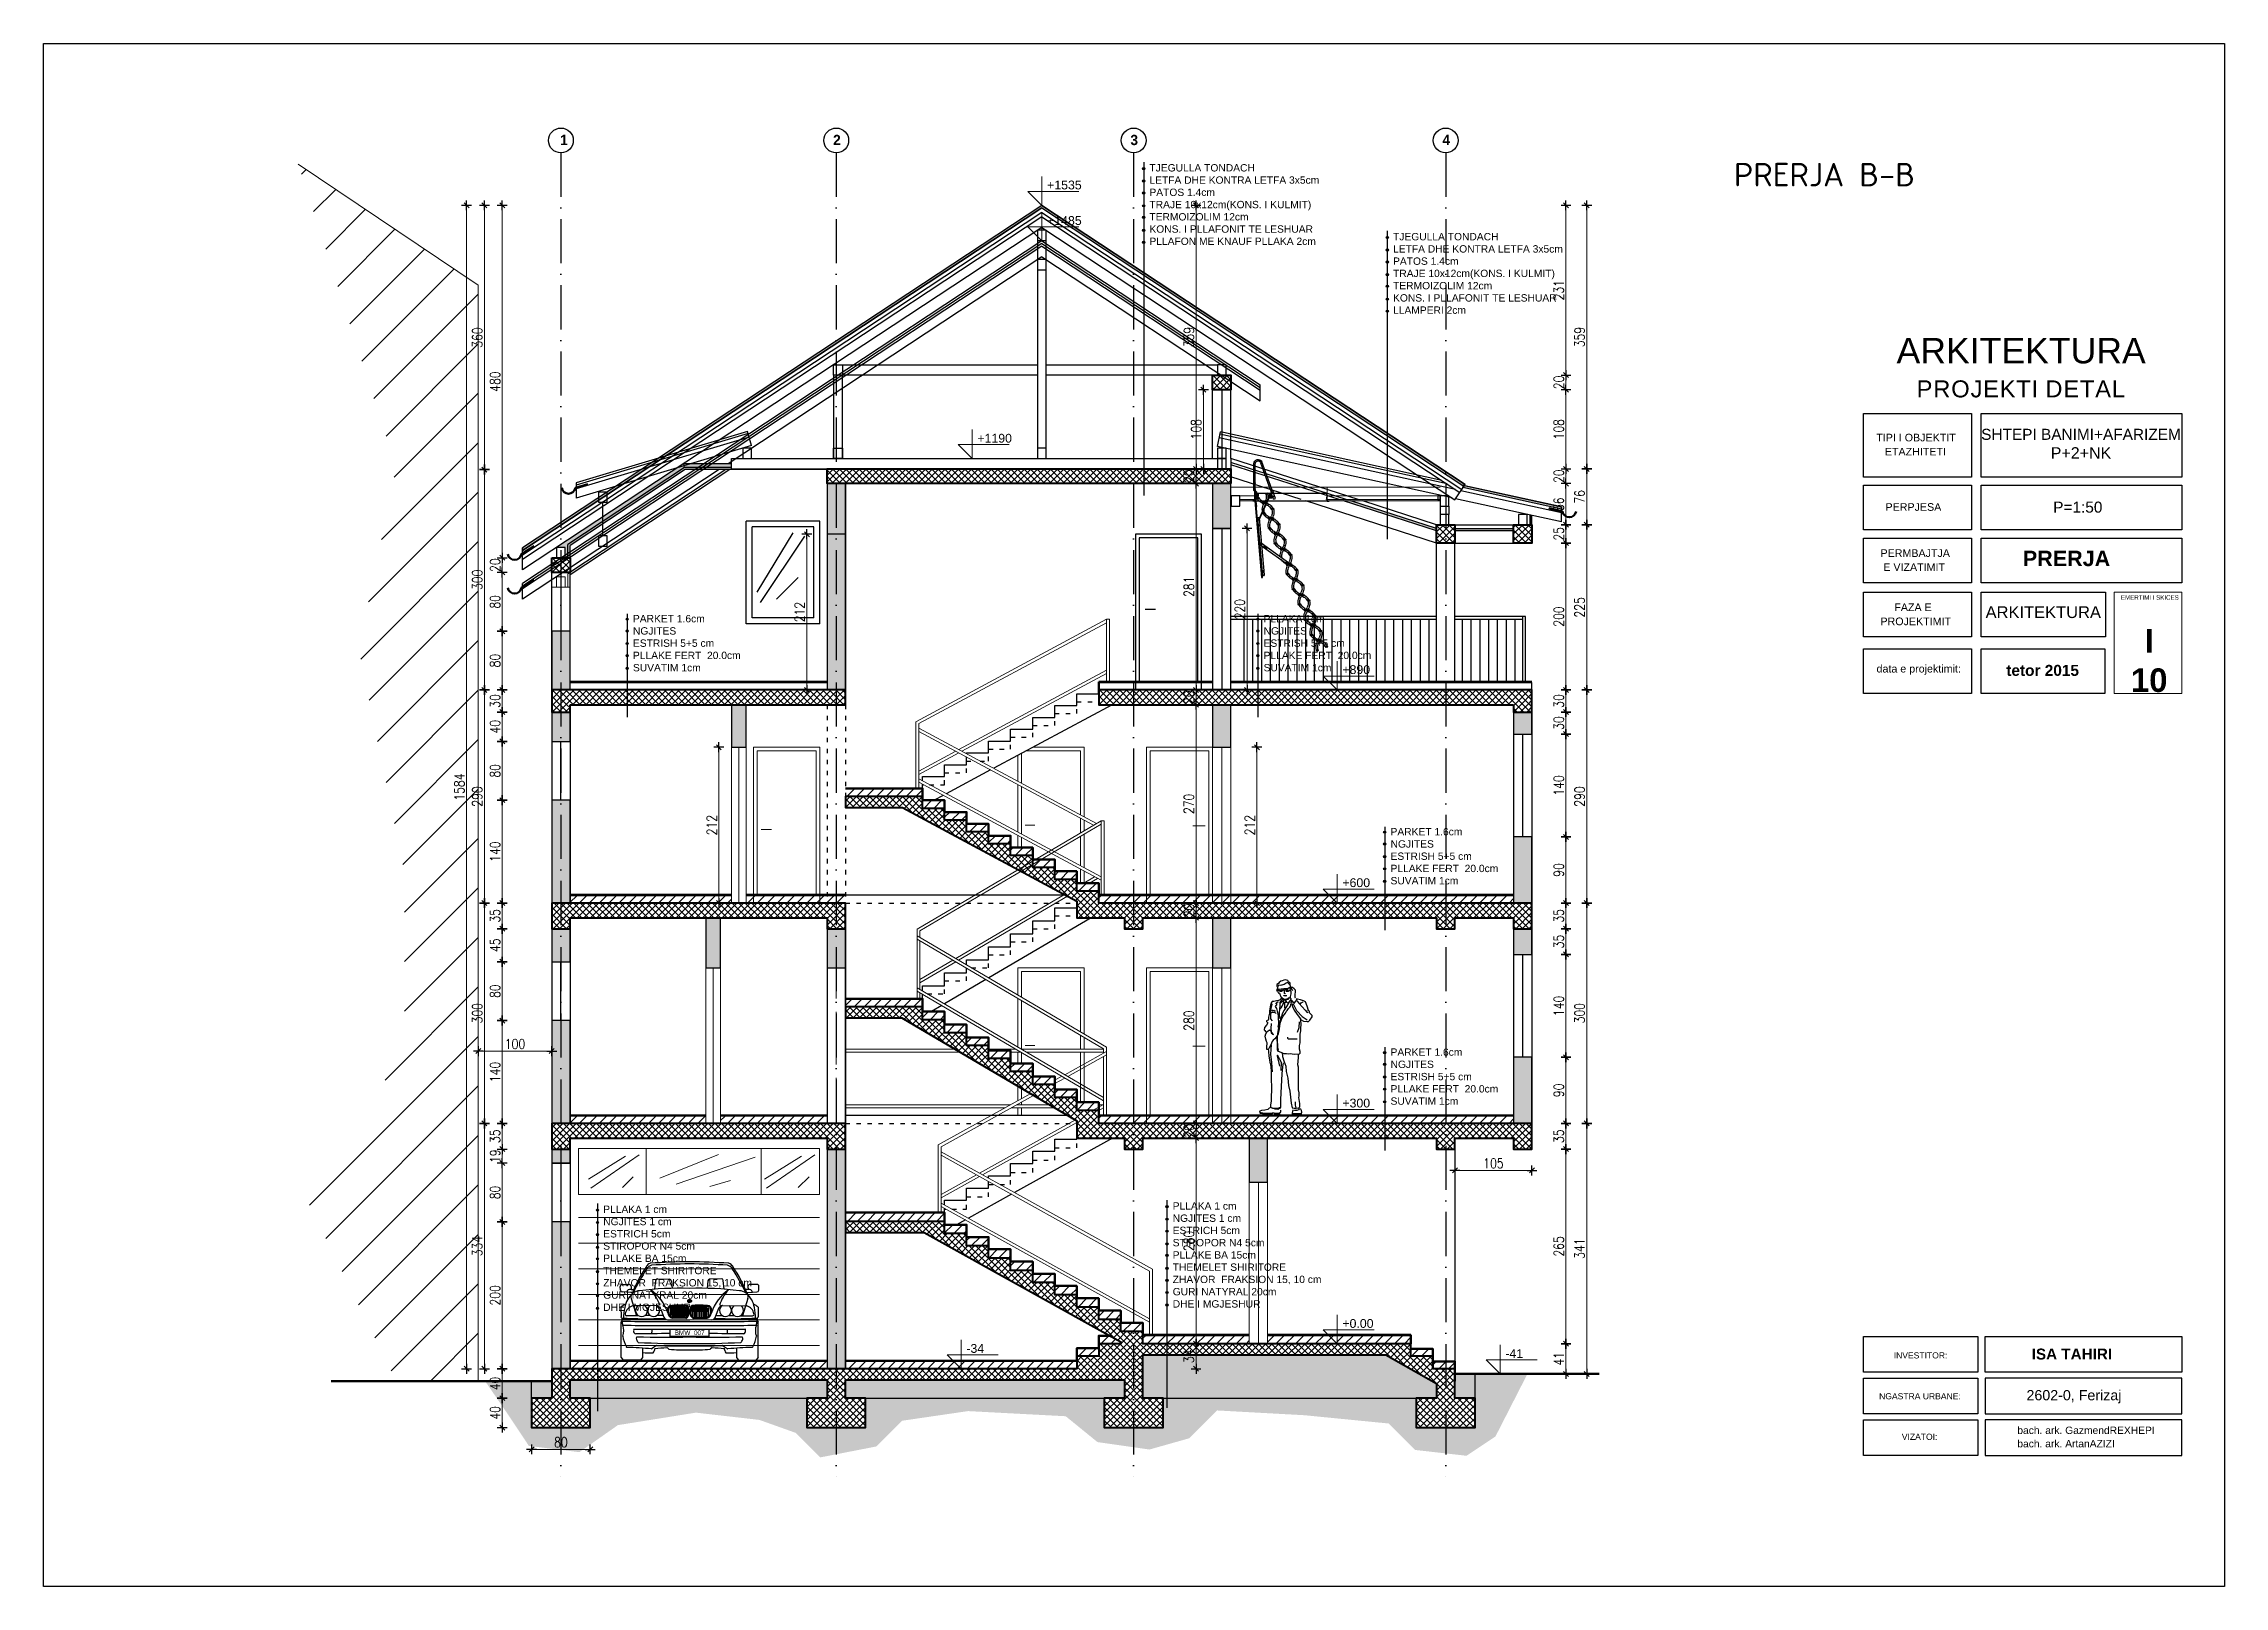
# Model space of a CAD drawing. Header units: metres. Extents: x 2674 to 33045, y -10854 to 2806.
# Drawn here: x 27105 to 30075, y 159 to 2259 of the extents above; entities that cross this region are included whole.
import ezdxf

# ---------------------------------------------------------------- set-up
doc = ezdxf.new("R2010")
doc.units = ezdxf.units.M
doc.linetypes.add('ACAD_ISO03W100', pattern=[30, 12, -18])
doc.linetypes.add('ACAD_ISO10W100', pattern=[18, 12, -3, 0, -3])
doc.layers.add('2d hamdia', color=7, linetype='Continuous')
doc.layers.add('besi quza 1', color=7, linetype='Continuous', true_color=0x000000)
doc.styles.add('_DIM Romans 0.8', font='romans.shx', dxfattribs={"width": 0.8})
doc.styles.add('Dimensionet CM', font='swissc.ttf', dxfattribs={"height": 20})
doc.styles.get("Standard").update_dxf_attribs({"font": 'arial.ttf'})
doc.dimstyles.new('50 jasht', dxfattribs={"dimscale": 15, "dimtxt": 0.9, "dimasz": 0.3, "dimexe": 1.25, "dimexo": 0.625, "dimgap": 0.2, "dimtad": 1, "dimdec": 0, "dimzin": 12, "dimdsep": 46, "dimtxsty": '_DIM Romans 0.8', "dimblk": '- Kosa Crta za DIM (Mala)', "dimcen": 1, "dimse1": 1, "dimse2": 1, "dimclrd": 256, "dimclrt": 256, "dimazin": 3, "dimtfac": 1, "dimtdec": 0, "dimtix": 1, "dimtmove": 0, "dimatfit": 3, "dimfxl": 1, "dimlwd": 0, "dimarcsym": 0})
pattern_1 = [(45, (118.215, 0), (-6.735192, 6.735192), [])]
pattern_2 = [(45, (29119.129, 1350.625), (-4.490128, 4.490128), []), (135, (29119.129, 1350.625), (-4.490128, -4.490128), [])]

msp = doc.modelspace()

# ---------------------------------------------------------------- texts
at = {"char_height": 14, "attachment_point": 1}
for s, insert in [('\\pi4.396;{\\fEras Light ITC|b1|i0|c0|p34;\\C124;1}', (27804, 2134.7)), ('\\pi1.1704;{\\fEras Light ITC|b1|i0|c0|p34;\\C124;2}', (28179, 2134.7)), ('\\pi1.1094;{\\fEras Light ITC|b1|i0|c0|p34;\\C124;3}', (28584, 2134.7)), ('\\pi0.9824;{\\fEras Light ITC|b1|i0|c0|p34;\\C124;4}', (29009, 2134.7))]:
    msp.add_mtext_dynamic_manual_height_columns(s, width=11.19, gutter_width=12.5, heights=[0], dxfattribs=dict(at, insert=insert))
at = {"lineweight": 30, "ltscale": 3.5, "char_height": 10, "width": 436.186, "attachment_point": 1}
for s, insert in [('TJEGULLA TONDACH\\PLETFA DHE KONTRA LETFA 3x5cm\\PPATOS 1.4cm\\PTRAJE 10x12cm(KONS. I KULMIT)\\PTERMOIZOLIM 12cm\\PKONS. I PLLAFONIT TE LESHUAR\\PPLLAFON ME KNAUF PLLAKA 2cm', (28611, 2094.8)), ('TJEGULLA TONDACH\\PLETFA DHE KONTRA LETFA 3x5cm\\PPATOS 1.4cm\\PTRAJE 10x12cm(KONS. I KULMIT)\\PTERMOIZOLIM 12cm\\PKONS. I PLLAFONIT TE LESHUAR\\PLLAMPERI 2cm', (28942.8, 2001.1)), ('PARKET 1.6cm\\PNGJITES  \\PESTRISH 5+5 cm\\PPLLAKE FERT  20.0cm\\PSUVATIM 1cm', (27907.6, 1481.1)), ('PLLAKA 1cm\\PNGJITES  \\PESTRISH 5+5 cm\\PPLLAKE FERT  20.0cm\\PSUVATIM 1cm', (28766.5, 1481.1)), ('PARKET 1.6cm\\PNGJITES  \\PESTRISH 5+5 cm\\PPLLAKE FERT  20.0cm\\PSUVATIM 1cm', (28939.4, 1191.1)), ('PARKET 1.6cm\\PNGJITES  \\PESTRISH 5+5 cm\\PPLLAKE FERT  20.0cm\\PSUVATIM 1cm', (28939.4, 891.1)), ('PLLAKA 1 cm\\PNGJITES 1 cm\\PESTRICH 5cm\\PSTIROPOR N4 5cm\\PPLLAKE BA 15cm\\PTHEMELET SHIRITORE\\PZHAVOR  FRAKSION 15, 10 cm\\PGURI NATYRAL 20cm\\PDHE I MGJESHUR', (27867.1, 677.1)), ('PLLAKA 1 cm\\PNGJITES 1 cm\\PESTRICH 5cm\\PSTIROPOR N4 5cm\\PPLLAKE BA 15cm\\PTHEMELET SHIRITORE\\PZHAVOR  FRAKSION 15, 10 cm\\PGURI NATYRAL 20cm\\PDHE I MGJESHUR', (28642.7, 681.7))]:
    msp.add_mtext(s, dxfattribs=dict(at, insert=insert))
at = {"color": 242, "insert": (29653.8, 2096.5, -574.7), "char_height": 19.164, "attachment_point": 3, "style": 'Dimensionet CM'}
msp.add_mtext('{\\fISOCPEUR|b0|i0|c0|p34;\\H1.667x;\\C14;PRERJA B-B}', dxfattribs=at)
at = {"lineweight": 0, "char_height": 12, "attachment_point": 1}
for s, insert in [('+1535', (28471.7, 2072.4)), ('+1485', (28471.7, 2024)), ('+1190', (28376.7, 1727.7)), ('+890', (28873.8, 1412.7)), ('+600', (28873.8, 1122.7)), ('+300', (28873.8, 822.7)), ('+0.00', (28873.8, 522.7)), ('-34', (28361.7, 488.7)), ('-41', (29095.7, 481.7))]:
    msp.add_mtext_dynamic_manual_height_columns(s, width=211.732, gutter_width=12.5, heights=[0], dxfattribs=dict(at, insert=insert))
at = {"style": 'Dimensionet CM'}
for s, insert, char_height, width, attachment_point in [('{\\fArial|b0|i0|c0|p34;\\H2.667x;ARKITEKTURA\\P\\H0.66658x;\\T1.05;\\C252;PROJEKTI DETAL}', (29798.2, 1858.3, -574.7), 13.013, 451.723, 2), ('{\\fArial|b1|i0|c0|p34;ISA TAHIRI}', (29812.6, 482.5, -574.7), 14.848, 261.845, 1), ('{\\fArial|b0|i0|c0|p34;\\H1.333x;2602-0, Ferizaj}', (29805.5, 426, -574.7), 10.41, 228.038, 1)]:
    msp.add_mtext(s, dxfattribs=dict(at, insert=insert, char_height=char_height, width=width, attachment_point=attachment_point))
at = {"color": 252, "attachment_point": 1, "style": 'Dimensionet CM'}
for s, insert, char_height in [('{\\fArial|b0|i0|c0|p34;\\H0.8x;TIPI I OBJEKTIT \\P\\fTimes New Roman|b0|i0|c0|p18;\\H1.25x; }', (29600.9, 1727.8, -574.7), 13.013), ('{\\fArial|b0|i0|c0|p34;\\H0.8x;ETAZHITETI \\P\\fTimes New Roman|b0|i0|c0|p18;\\H1.25x; }', (29612.6, 1708.6, -574.7), 13.013), ('{\\fArial|b0|i0|c0|p34;\\H0.8x;PERPJESA \\P\\fTimes New Roman|b0|i0|c0|p18;\\H1.25x; }', (29613.5, 1633.3, -574.7), 13.013), ('{\\fArial|b0|i0|c0|p34;\\H0.8x;PERMBAJTJA  \\P\\fTimes New Roman|b0|i0|c0|p18;\\H1.25x; }', (29606.7, 1570.5, -574.7), 13.013), ('{\\fArial|b0|i0|c0|p34;\\H0.8x;E VIZATIMIT \\P\\fTimes New Roman|b0|i0|c0|p18;\\H1.25x; }', (29610.5, 1551.4, -574.7), 13.013), ('{\\fArial|b0|i0|c0|p34;\\H0.8x;FAZA E  \\P\\fTimes New Roman|b0|i0|c0|p18;\\H1.25x; }', (29625.5, 1496.8, -574.7), 13.013), ('{\\fArial|b0|i0|c0|p34;\\H0.8x;PROJEKTIMIT \\P\\fTimes New Roman|b0|i0|c0|p18;\\H1.25x; }', (29606.6, 1477.6, -574.7), 13.013), ('\\pi-56.507;{\\fArial|b0|i0|c0|p34;\\H0.8x;data e projektimit:\\P\\pi0;\\H0.99999x;\\P\\pi-2.4017;\\fTimes New Roman|b0|i0|c0|p18;\\H1.25x; }', (29657.8, 1413.2, -574.7), 13.013), ('\\pi-49.004;{\\fArial|b1|i0|c0|p34;\\H1.1522x;\\C256;tetor 2015}', (29827, 1413.2, -574.7), 13.013), ('{\\fArial|b0|i0|c0|p34;\\H0.8x;INVESTITOR:}', (29624.7, 477.4, -574.7), 10.41), ('{\\fArial|b0|i0|c0|p34;\\H0.8x;NGASTRA URBANE:\\P\\fTimes New Roman|b0|i0|c0|p18;\\H1.25x; }', (29604.8, 421.8, -574.7), 10.41), ('{\\fArial|b0|i0|c0|p34;\\H0.8x;VIZATOI:}', (29635.7, 366.6, -574.7), 10.41), ('{\\fArial|b0|i0|c0|p34;bach. ark. Gazmend\\C16;REXHEPI}', (29793, 376.3, -574.7), 10), ('{\\fArial|b0|i0|c0|p34;bach. ark. Artan\\C16;AZIZI}', (29793, 358.1, -574.7), 10)]:
    msp.add_mtext(s, dxfattribs=dict(at, insert=insert, char_height=char_height))
at = {"insert": (29879.7, 1734.5, -574.7), "char_height": 13.013, "attachment_point": 2, "style": 'Dimensionet CM'}
msp.add_mtext('{\\fArial|b0|i0|c0|p34;\\H1.1527x;SHTEPI BANIMI+AFARIZEM\\P\\H1.041x;P+2+NK\\H0.6667x; \\P\\fTimes New Roman|b0|i0|c0|p18;\\H1.25x; }', dxfattribs=at)
at = {"color": 252, "width": 205.938, "attachment_point": 1, "style": 'Dimensionet CM'}
for s, insert, char_height in [('{\\fArial|b0|i0|c0|p34;P=1:50}', (29841.9, 1635.4, -574.7), 15), ('\\pi64.165;{\\fArial|b0|i0|c0|p34;EMERTIMI I SKICES  \\P\\pi0;\\fTimes New Roman|b0|i0|c0|p18; }', (29870, 1507.9, -574.7), 6)]:
    msp.add_mtext(s, dxfattribs=dict(at, insert=insert, char_height=char_height))
at = {"color": 14, "insert": (29800.5, 1568.6, -574.7), "char_height": 21, "width": 196.597, "attachment_point": 1, "style": 'Dimensionet CM'}
msp.add_mtext('{\\fArial|b1|i0|c0|p34;PRERJA}', dxfattribs=at)
at = {"color": 154, "insert": (29749.8, 1493, -574.7), "char_height": 13.013, "attachment_point": 1, "style": 'Dimensionet CM'}
msp.add_mtext('{\\fArial|b0|i0|c0|p34;\\H1.2346x;ARKITEKTURA \\H0.64802x;\\P\\fTimes New Roman|b0|i0|c0|p18;\\H1.25x; }', dxfattribs=at)
at = {"color": 154, "insert": (29919.8, 1462, -574.7), "char_height": 13.013, "width": 99.808, "attachment_point": 1, "style": 'Dimensionet CM'}
msp.add_mtext('\\pi46.661;{\\fArial|b1|i0|c0|p34;\\H2.4691x;I\\P\\pi27.823;10\\P\\pi0;\\fTimes New Roman|b0|i0|c0|p18;\\H0.40501x; }', dxfattribs=at)

# ---------------------------------------------------------------- blocks, each defined once
blk = doc.blocks.new('dasbaevb')
for p, q in [((-103, 31), (-103.2, 36.2)), ((-100.7, 38.8), (-91, 38.8)), ((-88.5, 36.2), (-88.6, 31.9)), ((-88.6, 31.9), (-85, 31.8)), ((-56.1, 32.3), (-54.9, 44.2)), ((-52.3, 46.4), (-36.1, 45.8)), ((-33.7, 43.6), (-32.6, 33.5)), ((15.9, 43.6), (14.9, 33.5)), ((34.5, 46.4), (18.3, 45.8)), ((38.3, 32.3), (37.1, 44.2)), ((70.9, 31.9), (67.3, 31.8)), ((70.7, 36.2), (70.9, 31.9)), ((83, 38.8), (73.2, 38.8)), ((85.3, 31), (85.5, 36.2)), ((-102.5, 7.7), (-102.2, -5.3)), ((-88.8, 28), (-100.7, 28.6)), ((-86.8, 28), (-88.8, 28)), ((-88.2, 19.5), (-81.1, -3.7)), ((-53.6, 10.2), (-86.8, 9.6)), ((-48, 5.3), (-44.7, -3.5)), ((-34.7, -3.1), (-35, 6.1)), ((-33.7, 6.1), (-34, -3.4)), ((-32.3, -5), (-32.5, 7.2)), ((-31.3, 7.2), (-31.7, -5.2)), ((-30, -5.5), (-30.2, 7.9)), ((-29, 7.9), (-29.4, -5.4)), ((-27.7, -5.5), (-27.9, 7.9)), ((-26.7, 7.9), (-27.1, -5.4)), ((-25.2, -5.5), (-25.5, 7.9)), ((-24.2, 7.9), (-24.6, -5.4)), ((-22.9, -5.5), (-23.2, 7.9)), ((-21.9, 7.9), (-22.3, -5.4)), ((-20.6, -5.5), (-20.9, 7.9)), ((-19.6, 7.9), (-20, -5.4)), ((-18.2, -5.5), (-18.4, 7.9)), ((-17.2, 7.9), (-17.6, -5.4)), ((-15.9, -5.5), (-16.1, 7.9)), ((-14.9, 7.9), (-15.3, -5.4)), ((-13.5, -4.6), (-13.8, 7.3)), ((-12.5, 7.3), (-12.9, -4.3)), ((-8.9, 16.4), (-11.7, 16.4)), ((-8.9, 18.3), (-8.9, 14.2)), ((-8.9, 16.4), (-6, 16.4)), ((-5.3, 7.3), (-4.9, -4.3)), ((-4.2, -4.6), (-4, 7.3)), ((-2.9, 7.9), (-2.5, -5.4)), ((-1.9, -5.5), (-1.6, 7.9)), ((-0.6, 7.9), (-0.2, -5.4)), ((0.4, -5.5), (0.7, 7.9)), ((1.9, 7.9), (2.3, -5.4)), ((2.9, -5.5), (3.1, 7.9)), ((4.2, 7.9), (4.6, -5.4)), ((5.2, -5.5), (5.4, 7.9)), ((6.5, 7.9), (6.9, -5.4)), ((7.5, -5.5), (7.7, 7.9)), ((8.9, 7.9), (9.3, -5.4)), ((9.9, -5.5), (10.2, 7.9)), ((11.2, 7.9), (11.6, -5.4)), ((12.2, -5.5), (12.5, 7.9)), ((13.5, 7.2), (13.9, -5.2)), ((14.6, -5), (14.8, 7.2)), ((16, 6.1), (16.3, -3.4)), ((17, -3.1), (17.2, 6.1)), ((30.2, 5.3), (26.9, -3.5)), ((35.8, 10.2), (69, 9.6)), ((70.5, 19.5), (63.3, -3.7)), ((69, 28), (71.1, 28)), ((71.1, 28), (82.9, 28.6)), ((84.7, 7.7), (84.5, -5.3)), ((-100.9, -10.5), (-102.1, -11.9)), ((-102.1, -60.6), (-102.1, -11.9)), ((-78.5, -3.7), (-94.7, -3.7)), ((-62.1, -3.6), (-70, -3.6)), ((-44.7, -3.5), (-53.4, -3.6)), ((-38.7, -9.3), (-8.9, -9.9)), ((-35.3, -32.2), (-35.3, -22.1)), ((-35.3, -22.1), (17.5, -22.1)), ((-34, -3.4), (-34.7, -3.1)), ((-13.9, -7.5), (-32.6, -7.2)), ((-14.2, -6.3), (-32.4, -6)), ((-31.7, -5.2), (-32.3, -5)), ((-29.4, -5.4), (-30, -5.5)), ((-27.1, -5.4), (-27.7, -5.5)), ((-24.6, -5.4), (-25.2, -5.5)), ((-22.3, -5.4), (-22.9, -5.5)), ((-20, -5.4), (-20.6, -5.5)), ((-17.6, -5.4), (-18.2, -5.5)), ((-15.3, -5.4), (-15.9, -5.5)), ((-12.9, -4.3), (-13.5, -4.6)), ((21, -9.3), (-8.9, -9.9)), ((-4.9, -4.3), (-4.2, -4.6)), ((-3.8, -7.5), (14.9, -7.2)), ((-3.5, -6.3), (14.7, -6)), ((-2.5, -5.4), (-1.9, -5.5)), ((-0.2, -5.4), (0.4, -5.5)), ((2.3, -5.4), (2.9, -5.5)), ((4.6, -5.4), (5.2, -5.5)), ((6.9, -5.4), (7.5, -5.5)), ((9.3, -5.4), (9.9, -5.5)), ((11.6, -5.4), (12.2, -5.5)), ((13.9, -5.2), (14.6, -5)), ((16.3, -3.4), (17, -3.1)), ((17.5, -22.1), (17.5, -32.2)), ((26.9, -3.5), (35.6, -3.6)), ((44.3, -3.6), (52.2, -3.6)), ((60.7, -3.7), (77, -3.7)), ((83.2, -10.5), (84.4, -11.9)), ((84.4, -60.6), (84.4, -11.9)), ((-72.8, -47.9), (-72.8, -60.6)), ((-54.6, -44.6), (-59.9, -48.6)), ((-39.6, -47), (-37, -49.4)), ((17.5, -32.2), (-35.3, -32.2)), ((21.8, -47), (19.3, -49.4)), ((36.8, -44.6), (42.2, -48.6)), ((55, -47.9), (55, -60.6)), ((-102.1, -60.6), (-99.3, -64.1)), ((-75.6, -64.1), (-99.3, -64.1)), ((-72.8, -60.6), (-75.6, -64.1)), ((55, -60.6), (57.9, -64.1)), ((57.9, -64.1), (81.6, -64.1)), ((84.4, -60.6), (81.6, -64.1))]:
    blk.add_line(p, q)
for centre, radius, start, end in [((110.5, -55.2), 214, 146.3329, 158.0687), ((200.7, -111.1), 318, 147.3909, 154.3091), ((-57.5, 56.1), 12.6, 115.2405, 144.0982), ((-56.9, 52.9), 12.6, 107.221, 144.0982), ((-62.3, 66.4), 1.25, 94.1186, 115.2405), ((-9.4, -668.4), 737.9, 89.9593, 94.1186), ((-9.4, -671.2), 737.9, 89.9593, 93.9835), ((-8.4, -668.4), 737.9, 85.8814, 90.0407), ((-8.4, -671.2), 737.9, 86.0165, 90.0407), ((39.2, 52.9), 12.6, 35.9018, 72.779), ((44.6, 66.4), 1.25, 64.7595, 85.8814), ((39.7, 56.1), 12.6, 35.9018, 64.7595), ((-218.5, -111.1), 318, 25.6909, 32.6091), ((-128.2, -55.2), 214, 21.9313, 33.6671), ((-100.7, 36.3), 2.51, 90, 182.0073), ((-100.5, 31.1), 2.51, 182.0073, 266.9415), ((-89.8, 27.5), 4.62, 75.8682, 169.6838), ((-91, 36.3), 2.51, 357.5077, 90), ((-77.1, 16.8), 13.3, 89.0771, 131.2224), ((-24.5, -357.3), 390.9, 87.7127, 97.7036), ((-99.1, -20.7), 64.1, 19.1365, 54.427), ((-105.4, -8.3), 59, 18.3366, 42.3268), ((-52.4, 43.9), 2.51, 87.9971, 174.1498), ((-36.2, 43.3), 2.51, 6.0774, 87.9971), ((6.7, -357.3), 390.9, 82.2964, 92.2873), ((18.4, 43.3), 2.51, 92.0029, 173.9226), ((81.4, -20.7), 64.1, 125.573, 160.8635), ((87.7, -8.3), 59, 137.6732, 161.6634), ((34.6, 43.9), 2.51, 5.8502, 92.0029), ((59.3, 16.8), 13.3, 48.7776, 90.9229), ((73.2, 36.3), 2.51, 90, 182.4923), ((72, 27.5), 4.62, 10.3162, 104.1318), ((82.8, 31.1), 2.51, 273.0585, 357.9927), ((83, 36.3), 2.51, 357.9927, 90), ((-88.9, -5.6), 19, 112.188, 135.6351), ((-20.9, -8.9), 78, 167.9135, 178.5574), ((-65.9, 2.1), 31.7, 130.2599, 170.2797), ((-82.9, -3.7), 13.9, 106.1691, 169.0578), ((-84.1, 22), 4.89, 119.0191, 211.2062), ((-74.3, 3.2), 8.09, 126.5762, 55.287), ((-57.8, 3.2), 8.09, 123.1744, 58.6889), ((-54.8, 3.1), 7.11, 17.5293, 80.3201), ((-29.5, 3.4), 9.64, 151.9697, 198.8052), ((-30.1, 0.9), 8.55, 184.615, 252.4351), ((-35.1, 6.4), 3.27, 104.5651, 151.9697), ((-29.5, 3.4), 8.38, 151.9697, 198.8052), ((-30.1, 0.9), 7.3, 184.615, 251.0589), ((-35.1, 6.4), 2.02, 104.5651, 151.9697), ((-21.6, -82.3), 93, 85.0201, 98.8691), ((-21.6, -82.3), 91.7, 85.0201, 98.8691), ((-34.4, 6.1), 0.628, 356.5519, 182.1394), ((-31.9, 7.2), 0.628, 356.5519, 182.1394), ((-29.6, 7.9), 0.628, 356.5519, 182.1394), ((-27.3, 7.9), 0.628, 356.5519, 182.1394), ((-24.8, 7.9), 0.628, 356.5519, 182.1394), ((-22.5, 7.9), 0.628, 356.5519, 182.1394), ((-20.2, 7.9), 0.628, 356.5519, 182.1394), ((-17.8, 7.9), 0.628, 356.5519, 182.1394), ((-15.5, 7.9), 0.628, 356.5519, 182.1394), ((-17.7, 0), 7.19, 299.2006, 11.9326), ((-17.6, -0.1), 8.24, 296.3682, 9.8995), ((-13.1, 7.3), 0.628, 356.5519, 182.1394), ((-13.4, 6.9), 3.36, 356.0682, 92.2158), ((-13.4, 6.9), 2.1, 356.0682, 92.2158), ((-21, 3.1), 10.4, 351.1326, 20.9348), ((-19.4, 3), 10, 349.9164, 21.5141), ((1.6, 3), 10, 158.4859, 190.0836), ((-0.1, -0.1), 8.24, 170.1005, 243.6318), ((-4.4, 6.9), 3.36, 87.7842, 183.9318), ((3.2, 3.1), 10.4, 159.0652, 188.8674), ((0, 0), 7.19, 168.0674, 240.7994), ((-4.4, 6.9), 2.1, 87.7842, 183.9318), ((-4.6, 7.3), 0.628, 357.8606, 183.4481), ((3.8, -82.3), 93, 81.1309, 94.9799), ((3.8, -82.3), 91.7, 81.1309, 94.9799), ((-2.3, 7.9), 0.628, 357.8606, 183.4481), ((0, 7.9), 0.628, 357.8606, 183.4481), ((2.5, 7.9), 0.628, 357.8606, 183.4481), ((4.8, 7.9), 0.628, 357.8606, 183.4481), ((7.1, 7.9), 0.628, 357.8606, 183.4481), ((9.5, 7.9), 0.628, 357.8606, 183.4481), ((11.9, 7.9), 0.628, 357.8606, 183.4481), ((14.2, 7.2), 0.628, 357.8606, 183.4481), ((12.3, 0.9), 7.3, 288.9411, 355.385), ((12.3, 0.9), 8.55, 287.5649, 355.385), ((16.6, 6.1), 0.628, 357.8606, 183.4481), ((17.3, 6.4), 2.02, 28.0303, 75.4349), ((17.3, 6.4), 3.27, 28.0303, 75.4349), ((11.7, 3.4), 8.38, 341.1948, 28.0303), ((11.7, 3.4), 9.64, 341.1948, 28.0303), ((37, 3.1), 7.11, 99.6799, 162.4707), ((40, 3.2), 8.09, 121.3111, 56.8256), ((56.5, 3.2), 8.09, 124.713, 53.4238), ((48.2, 2.1), 31.7, 9.7203, 49.7401), ((66.3, 22), 4.89, 328.7938, 60.9809), ((65.2, -3.7), 13.9, 10.9422, 73.8309), ((71.1, -5.6), 19, 44.3649, 67.812), ((3.1, -8.9), 78, 1.4426, 12.0865), ((-101.1, -5.7), 1.19, 160.1924, 267.2309), ((-97.3, -8.9), 3.95, 168.9451, 215.0286), ((-68.9, 568.2), 577.3, 266.789, 272.719), ((-68.9, 568.2), 576, 266.789, 272.576), ((-32.3, 3946.4), 3958.2, 269.0114, 270.3387), ((-88.7, -12.3), 11.9, 174.7099, 200.7516), ((-32, 3941), 3958.2, 269.0177, 270.3345), ((-118.4, -24), 20, 338.0176, 22.0188), ((-94.7, -1.8), 1.95, 159.8292, 269.605), ((-80.9, -24.4), 4.36, 170.4848, 252.96), ((-81.2, -24.2), 4.05, 142.7978, 171.5357), ((-31.6, 3936), 3958.2, 269.2346, 270.3283), ((-26.9, -3024.6), 2996.5, 90.1604, 91.057), ((-69.4, -24.5), 9.43, 336.4612, 16.3888), ((-38.3, -2.9), 6.42, 185.9358, 266.1092), ((14.5, 3946.4), 3958.2, 269.6613, 270.9886), ((14.2, 3941), 3958.2, 269.6655, 270.9823), ((13.8, 3936), 3958.2, 269.6717, 270.7654), ((9.2, -3024.6), 2996.5, 88.943, 89.8396), ((20.5, -2.9), 6.42, 273.8908, 354.0642), ((51.1, 568.2), 577.3, 267.281, 273.211), ((51.1, 568.2), 576, 267.424, 273.211), ((51.7, -24.5), 9.43, 163.6112, 203.5388), ((63.2, -24.4), 4.36, 287.04, 9.5152), ((63.5, -24.2), 4.05, 8.4643, 37.2022), ((77, -1.8), 1.95, 270.395, 20.1708), ((100.7, -24), 20, 157.9812, 201.9824), ((70.9, -12.3), 11.9, 339.2484, 5.2901), ((79.6, -8.9), 3.95, 324.9714, 11.0549), ((83.3, -5.7), 1.19, 272.7691, 19.8076), ((-56.2, -25), 44.1, 188.513, 208.537), ((-93.9, -45.5), 1.25, 208.537, 267.6346), ((-123.1, -754.2), 708, 84.9488, 87.6346), ((-76.7, -34.9), 4.77, 147.1823, 193.6801), ((-73.1, -33.7), 8.55, 195.7325, 229.5268), ((-39.5, 1173.9), 1206.9, 268.0454, 271.4552), ((-19.6, 1165.3), 1206.9, 267.1876, 270.5115), ((-64.8, 43.6), 97.9, 265.3196, 273.7649), ((-60.7, -47.6), 1.25, 264.9488, 307.0943), ((-65.9, -47.6), 9.97, 319.4138, 356.951), ((-128.5, 1080), 1130.5, 273.6769, 274.5091), ((-53.8, -45.6), 1.25, 88.3795, 127.0943), ((-19.6, 1162.1), 1206.9, 268.3795, 270.5115), ((-9.9, 312.2), 362.6, 265.7036, 270.1596), ((21.8, 1173.9), 1206.9, 268.5448, 271.9546), ((1.9, 1165.3), 1206.9, 269.4885, 272.8124), ((1.9, 1162.1), 1206.9, 269.4885, 271.6205), ((-7.9, 312.2), 362.6, 269.8404, 274.2964), ((110.7, 1080), 1130.5, 265.4909, 266.3231), ((36.1, -45.6), 1.25, 52.9057, 91.6205), ((48.2, -47.6), 9.97, 183.049, 220.5862), ((47, 43.6), 97.9, 266.2351, 274.6804), ((42.9, -47.6), 1.25, 232.9057, 275.0512), ((105.4, -754.2), 708, 92.3654, 95.0512), ((55.3, -33.7), 8.55, 310.4732, 344.2675), ((58.9, -34.9), 4.77, 346.3199, 32.8177), ((76.1, -45.5), 1.25, 272.3654, 331.463), ((38.5, -25), 44.1, 331.463, 351.487)]:
    blk.add_arc(centre, radius, start, end)
blk.add_ellipse((-8.8, 16.3), major_axis=(-2.33, 0), ratio=0.607809, start_param=-1.557878, end_param=1.557878)
at = {"extrusion": (0, 0, -1)}
blk.add_ellipse((-8.9, 16.3), major_axis=(2.33, 0), ratio=0.607809, start_param=-1.557878, end_param=1.557878, dxfattribs=at)
for points in [[(-8.9, 18.3), (-9.4, 18.3), (-9.9, 18.2), (-10.9, 17.7), (-11.4, 17.3), (-11.7, 16.6), (-11.7, 16.7), (-11.7, 16.5), (-11.7, 16.2), (-11.7, 15.9), (-11.3, 15.3), (-11, 15), (-10.2, 14.6), (-9.8, 14.4), (-9.2, 14.4), (-9, 14.3), (-8.9, 14.3)], [(-8.9, 18.3), (-8.4, 18.3), (-7.9, 18.2), (-6.8, 17.7), (-6.4, 17.3), (-6.1, 16.6), (-6, 16.7), (-6, 16.5), (-6, 16.2), (-6.1, 15.9), (-6.4, 15.3), (-6.7, 15), (-7.5, 14.6), (-8, 14.4), (-8.6, 14.4), (-8.7, 14.3), (-8.9, 14.3)]]:
    blk.add_open_spline(points, degree=3, knots=[4.723926, 4.723926, 4.723926, 4.723926, 5.284182, 5.284182, 6.025018, 6.025018, 6.283185, 6.283185, 6.283185, 6.624538, 6.624538, 7.153094, 7.153094, 7.68165, 7.68165, 7.842804, 7.842804, 7.842804, 7.842804])
at = {"linetype": 'Continuous'}
for points in [[(-10.1, 17.5), (-11.2, 16.4), (-9.7, 17.6)], [(-8.9, 16.4), (-9.7, 17.6), (-11.2, 16.4)], [(-11.2, 16.4), (-10.1, 17.5), (-11.1, 16.7)], [(-10.4, 17.3), (-11.1, 16.7), (-10.1, 17.5)], [(-11.1, 16.7), (-10.4, 17.3), (-10.9, 16.9)], [(-10.7, 17.1), (-10.9, 16.9), (-10.4, 17.3)], [(-9.7, 17.6), (-8.9, 16.4), (-9.3, 17.7)], [(-8.9, 17.7), (-9.3, 17.7), (-8.9, 16.4)], [(-8.9, 16.4), (-8, 15), (-6.6, 16.4)], [(-8, 15), (-8.9, 16.4), (-8.5, 14.9)], [(-8.9, 14.9), (-8.5, 14.9), (-8.9, 16.4)], [(-7.7, 15.1), (-6.6, 16.4), (-8, 15)], [(-6.6, 16.4), (-7.7, 15.1), (-6.6, 16.2)], [(-7.3, 15.3), (-6.6, 16.2), (-7.7, 15.1)], [(-6.6, 16.2), (-7.3, 15.3), (-6.7, 15.9)], [(-7, 15.5), (-6.7, 15.9), (-7.3, 15.3)], [(-6.7, 15.9), (-7, 15.5), (-6.8, 15.7)]]:
    blk.add_solid(points, dxfattribs=at)
blk.add_text('  BMW  007', height=6.26).set_placement((-34, -30))
blk = doc.blocks.new("shkall t'kulmit dru")
at = {"color": 252}
for p, q in [((-41, 241), (-27.4, 278.2)), ((-39.2, 240.3), (-26, 276.6)), ((-18.4, 251.8), (-18.4, 275.7)), ((-16.4, 251.8), (-16.4, 275.7)), ((-41, 241), (-42.9, 237.2)), ((-42.9, 237.2), (-41.8, 238.7)), ((-41.8, 238.7), (-41, 239.8)), ((-41, 239.8), (-40.4, 240.4)), ((-40.4, 240.4), (-40.1, 240.6)), ((-40.1, 240.6), (-39.9, 240.2)), ((-39.2, 240.3), (-40.1, 236.2)), ((-40, 238), (-40.1, 236.2)), ((-39.9, 239.4), (-40, 238)), ((-39.9, 240.2), (-39.9, 239.4)), ((-19.5, 237.8), (-18, 239.3)), ((-18.6, 237.2), (-16.9, 238.9)), ((-16.4, 251.8), (-18.4, 251.8)), ((-18.4, 241.3), (-18.4, 248.8)), ((-18.1, 252.4), (-18.1, 255.4)), ((-17.9, 255.6), (-16.7, 255.6)), ((-17.4, 252.3), (-17.9, 252.3)), ((-17.6, 251.6), (-17.6, 251.5)), ((-17.4, 252.3), (-17.4, 251.7)), ((-16.6, 251.7), (-17.4, 251.7)), ((-16.7, 251.7), (-16.7, 255.6)), ((-16.4, 240), (-16.4, 251.6)), ((-118.3, 225.1), (-118.9, 225.1)), ((-118.9, 225.1), (-118.9, 224.9)), ((-116.3, 224.9), (-118.9, 224.9)), ((-116.4, 225), (-118.8, 225)), ((-118.3, 225), (-118.8, 225)), ((-118.8, 225), (-118.8, 225)), ((-118.3, 225.1), (-118.3, 225)), ((-116.4, 235.3), (-115.3, 235.3)), ((-116.4, 235.3), (-116.4, 234.8)), ((-116.4, 234.8), (-116.2, 234.8)), ((-116.4, 232.3), (-116.4, 231.6)), ((-115.4, 228.5), (-116.4, 227.1)), ((-116.4, 227.1), (-116.4, 227)), ((-115.6, 227), (-116.4, 227)), ((-115.6, 226.5), (-116.4, 226.5)), ((-116.4, 226.5), (-116.4, 225)), ((-116.3, 235.2), (-115.4, 235.2)), ((-116.3, 235.2), (-116.3, 234.9)), ((-116.3, 235.1), (-116.3, 234.9)), ((-116.3, 235.1), (-116.2, 235.1)), ((-116.3, 234.9), (-116.3, 234.9)), ((-116.3, 232.3), (-116.3, 231.6)), ((-115.3, 228.5), (-116.3, 227.1)), ((-115.6, 227.1), (-116.3, 227.1)), ((-115.6, 226.5), (-116.3, 226.5)), ((-116.3, 226.5), (-116.3, 224.9)), ((-116.3, 224.9), (-17.5, 224.9)), ((-116.2, 235.1), (-116.2, 234.8)), ((-115.4, 233.2), (-115.6, 233.2)), ((-115.3, 233.1), (-115.6, 233.1)), ((-115.3, 230.8), (-115.6, 230.8)), ((-115.4, 230.7), (-115.6, 230.7)), ((-115.4, 235.2), (-115.4, 233.2)), ((-115.4, 230.7), (-115.4, 228.5)), ((-115.4, 226.8), (-115.4, 226.8)), ((-115.3, 235.3), (-18.6, 235.3)), ((-115.3, 235.3), (-115.3, 233.1)), ((-115.3, 230.8), (-115.3, 228.5)), ((-115.3, 226.8), (-115.3, 226.8)), ((-46, 228.5), (-42.9, 237.2)), ((-43.3, 227.5), (-46, 228.5)), ((-43.2, 214.7), (-43.6, 210.6)), ((-43.5, 214), (-43.3, 214.3)), ((-43.4, 213.4), (-43.5, 213.4)), ((-43.3, 227.5), (-40.1, 236.2)), ((-40.1, 236.2), (-42.9, 237.2)), ((-41.3, 215), (-42.8, 215.1)), ((-42.7, 215.1), (-41, 217.2)), ((-40.9, 214.5), (-41.3, 210.4)), ((-41.1, 229.1), (-41.1, 234.6)), ((-41.1, 234.6), (-37.1, 234.6)), ((-37.1, 229.1), (-41.1, 229.1)), ((-41, 213.4), (-39.2, 215.8)), ((-40.3, 229.1), (-40.3, 234.6)), ((-40.3, 234.5), (-37.8, 234.5)), ((-40.1, 234.5), (-40.1, 234.3)), ((-40.1, 234.3), (-38.1, 234.3)), ((-39.9, 234.6), (-39.9, 234.3)), ((-39.8, 235.2), (-39.1, 235.5)), ((-23.7, 199.2), (-39.8, 235.2)), ((-37.3, 229.5), (-39.8, 235.2)), ((-23.1, 199.5), (-39.2, 235.4)), ((-36.6, 229.8), (-39.1, 235.5)), ((-38.2, 234.6), (-38.2, 234.3)), ((-38.1, 234.5), (-38.1, 234.3)), ((-37.8, 234.6), (-37.8, 229.1)), ((-37.3, 229.5), (-36.6, 229.8)), ((-37.1, 234.6), (-37.1, 229.1)), ((-35.1, 222.5), (-36.1, 220.6)), ((-36.1, 220.7), (-28.4, 220.9)), ((-35.9, 220.3), (-35.6, 220.3)), ((-35.1, 235.5), (-35.4, 231.4)), ((-33.3, 222.4), (-35.3, 221.6)), ((-34.8, 222.7), (-27.9, 222.9)), ((-34.8, 222.7), (-27.9, 222.8)), ((-34.8, 222.7), (-34.8, 222.7)), ((-33.1, 235.7), (-34.7, 235.8)), ((-32.3, 220.3), (-34.4, 219.4)), ((-32.8, 221.3), (-34.2, 224.3)), ((-32.8, 235.3), (-33.1, 231.2)), ((-31.3, 218.2), (-32.8, 221.3)), ((-30.6, 209.3), (-32.4, 206.9)), ((-30.7, 222.2), (-32.1, 225.3)), ((-29, 224.1), (-31.1, 223.2)), ((-29.2, 219.2), (-30.7, 222.2)), ((-30.6, 208.2), (-30.3, 212.3)), ((-28.2, 222), (-30.2, 221.1)), ((-27.6, 222.3), (-28.4, 220.9)), ((-28.4, 208), (-28, 212.1)), ((-28.1, 208.8), (-28.3, 208.4)), ((-28.2, 121), (-19.1, 225.2)), ((-28.1, 209.3), (-28.2, 209.4)), ((-27.9, 222.9), (-27.9, 222.8)), ((-17.9, 225.1), (-27, 120.9)), ((-21.7, 231), (-24.3, 227.7)), ((-19.9, 229.5), (-22.4, 226.3)), ((-20.9, 234.7), (-22.3, 234.7)), ((-22.3, 234.7), (-22.3, 232.1)), ((-20.9, 233.6), (-22.3, 233.6)), ((-20.4, 233.3), (-22.3, 233.3)), ((-22.3, 232.1), (-22.1, 232.1)), ((-22.3, 231.2), (-22.3, 227.8)), ((-22.3, 231.2), (-22.1, 231.2)), ((-22.3, 230.1), (-21.7, 230.1)), ((-22.3, 227.8), (-19.8, 227.8)), ((-22.1, 233.6), (-22.1, 233.3)), ((-22.1, 231.2), (-22.1, 230.1)), ((-21.7, 229.6), (-21.7, 230.1)), ((-20, 230.1), (-21.2, 231)), ((-20.9, 234.7), (-20.9, 233.6)), ((-20.9, 229.6), (-20.9, 230.9)), ((-19.8, 234.7), (-20.4, 233.9)), ((-20.4, 233.9), (-20.4, 233.3)), ((-19.9, 234.6), (-19.9, 236.7)), ((-19.9, 227.5), (-19.9, 227.8)), ((-18.8, 226.4), (-19.9, 227.5)), ((-19.3, 224.6), (-19.9, 217.6)), ((-19.7, 218.3), (-19.9, 218.4)), ((-19.9, 217.6), (-19.8, 217.6)), ((-18.6, 233.5), (-19.8, 234.7)), ((-18.6, 229), (-19.8, 227.8)), ((-19.2, 224.5), (-19.8, 217.6)), ((-19.3, 223.1), (-19.4, 223.1)), ((-19.3, 224.6), (-18, 224.5)), ((-19.2, 224.5), (-18, 224.4)), ((-19.1, 225.2), (-17.9, 225.1)), ((-18.8, 226.4), (-18.6, 226.4)), ((-18.6, 226.4), (-18.6, 237.1)), ((-17.4, 235.3), (-18.6, 235.3)), ((-18.6, 235.3), (-18.6, 233.1)), ((-18.6, 229), (-18.6, 233.5)), ((-18.6, 233.1), (-18.3, 233.1)), ((-18.6, 230.8), (-18.6, 228.5)), ((-18.6, 230.8), (-18.3, 230.8)), ((-18.6, 228.5), (-17.6, 227.1)), ((-18.6, 226.8), (-18.6, 226.8)), ((-18.5, 235.2), (-18.5, 233.2)), ((-17.5, 235.2), (-18.5, 235.2)), ((-18.5, 233.2), (-18.3, 233.2)), ((-18.5, 230.7), (-18.5, 228.5)), ((-18.5, 230.7), (-18.3, 230.7)), ((-18.5, 228.5), (-17.4, 227.1)), ((-18.5, 226.8), (-18.5, 226.8)), ((-18.3, 227.1), (-17.6, 227.1)), ((-18.3, 227), (-17.4, 227)), ((-18.3, 226.5), (-17.5, 226.5)), ((-18.3, 226.5), (-17.4, 226.5)), ((-18.3, 224.7), (-18.2, 224.7)), ((-18.3, 224.7), (-18.3, 224.7)), ((-18.1, 224.7), (-18.2, 224.7)), ((-18, 225.1), (-17.9, 225.1)), ((-18, 224.9), (-17.9, 224.9)), ((-17.9, 225.1), (-17.9, 224.9)), ((-17.8, 226.5), (-17.8, 224.7)), ((-17.8, 226.5), (-17.6, 226.5)), ((-17.6, 235.1), (-17.6, 234.8)), ((-17.5, 235.1), (-17.6, 235.1)), ((-17.4, 234.8), (-17.6, 234.8)), ((-17.6, 226.5), (-17.6, 224.7)), ((-17.5, 235.2), (-17.5, 234.9)), ((-17.5, 235.1), (-17.5, 234.9)), ((-17.5, 234.9), (-17.5, 234.9)), ((-17.5, 232.3), (-17.5, 231.6)), ((-17.5, 226.5), (-17.5, 224.9)), ((-17.5, 224.9), (-15, 224.9)), ((-17.4, 235.3), (-17.4, 234.8)), ((-17.4, 232.3), (-17.4, 231.6)), ((-17.4, 227.1), (-17.4, 227)), ((-17.4, 226.5), (-17.4, 225)), ((-17.4, 225), (-15.1, 225)), ((-15.6, 225.1), (-15, 225.1)), ((-15.6, 225.1), (-15.6, 225)), ((-15.6, 225), (-15.1, 225)), ((-15.1, 225), (-15.1, 225)), ((-15, 225.1), (-15, 224.9)), ((-51.4, 181), (-52.4, 179.1)), ((-52.4, 179.2), (-44.7, 179.3)), ((-52.2, 178.8), (-51.9, 178.8)), ((-51.4, 194), (-51.7, 189.9)), ((-51.7, 193.2), (-51.4, 193.6)), ((-51.5, 192.6), (-51.6, 192.7)), ((-49.6, 180.9), (-51.6, 180)), ((-51.1, 181.2), (-44.2, 181.4)), ((-51.1, 181.1), (-44.2, 181.3)), ((-51.1, 181.2), (-51.1, 181.1)), ((-49.4, 194.2), (-51, 194.3)), ((-50.8, 194.3), (-49.1, 196.5)), ((-48.6, 178.8), (-50.7, 177.9)), ((-49.1, 179.8), (-50.5, 182.8)), ((-49.1, 193.8), (-49.4, 189.7)), ((-49.2, 192.7), (-47.3, 195.1)), ((-47.6, 176.7), (-49.1, 179.8)), ((-47, 180.7), (-48.4, 183.8)), ((-45.3, 182.6), (-47.4, 181.7)), ((-45.5, 177.7), (-47, 180.7)), ((-44.5, 180.4), (-46.5, 179.6)), ((-43.9, 180.8), (-44.7, 179.3)), ((-43.3, 201.7), (-44.3, 199.9)), ((-44.2, 200), (-36.6, 200.1)), ((-44.2, 181.4), (-44.2, 181.3)), ((-44.1, 199.6), (-43.7, 199.6)), ((-41.4, 201.6), (-43.4, 200.8)), ((-43, 202), (-36.1, 202.1)), ((-43, 201.9), (-36.1, 202)), ((-43, 202), (-43, 201.9)), ((-40.4, 199.5), (-42.6, 198.7)), ((-40.9, 200.5), (-42.3, 203.6)), ((-39.5, 197.5), (-40.9, 200.5)), ((-38.7, 188.6), (-40.6, 186.2)), ((-38.8, 201.5), (-40.2, 204.5)), ((-37.2, 203.3), (-39.3, 202.5)), ((-37.4, 198.4), (-38.8, 201.5)), ((-38.8, 187.5), (-38.4, 191.6)), ((-37.1, 186.9), (-38.7, 184.8)), ((-36.9, 186.9), (-38.4, 187)), ((-36.3, 201.2), (-38.3, 200.4)), ((-35.8, 201.6), (-36.6, 200.1)), ((-36.5, 187.3), (-36.1, 191.4)), ((-36.2, 188), (-36.5, 187.7)), ((-36.3, 188.6), (-36.4, 188.7)), ((-36.1, 202.1), (-36.1, 202)), ((-28.9, 207.7), (-30.6, 205.5)), ((-23.8, 202.1), (-30.6, 124.6)), ((-28.8, 207.7), (-30.3, 207.8)), ((-21.2, 201.9), (-28, 123.2)), ((-23.8, 202.1), (-21.2, 201.9)), ((-67.7, 152.5), (-68, 148.3)), ((-68, 151.7), (-67.7, 152)), ((-67.8, 151.1), (-67.9, 151.2)), ((-65.7, 152.7), (-67.3, 152.8)), ((-67.1, 152.8), (-65.4, 155)), ((-65.4, 152.3), (-65.7, 148.1)), ((-65.5, 139.4), (-26.4, 167.4)), ((-65.5, 151.2), (-63.6, 153.5)), ((-25.1, 165.5), (-64.2, 137.5)), ((-59.5, 160.2), (-60.6, 158.4)), ((-60.5, 158.4), (-52.9, 158.6)), ((-60.4, 158.1), (-60, 158.1)), ((-59.5, 173.2), (-59.9, 169.1)), ((-59.8, 172.5), (-59.6, 172.8)), ((-59.7, 171.8), (-59.8, 171.9)), ((-57.7, 160.1), (-59.7, 159.3)), ((-59.3, 160.5), (-52.4, 160.6)), ((-59.3, 160.4), (-52.3, 160.5)), ((-59.3, 160.5), (-59.3, 160.4)), ((-57.6, 173.4), (-59.1, 173.6)), ((-59, 173.6), (-57.3, 175.7)), ((-56.7, 158), (-58.8, 157.1)), ((-57.2, 159), (-58.6, 162)), ((-57.2, 173), (-57.6, 168.9)), ((-57.3, 171.9), (-55.5, 174.3)), ((-55.8, 155.9), (-57.2, 159)), ((-55.1, 160), (-56.5, 163)), ((-53.5, 161.8), (-55.6, 161)), ((-53.7, 156.9), (-55.1, 160)), ((-55, 146.9), (-54.7, 150.1)), ((-52.6, 159.7), (-54.6, 158.9)), ((-52.1, 160), (-52.9, 158.6)), ((-52.5, 148.7), (-52.4, 149.9)), ((-52.4, 160.6), (-52.3, 160.5)), ((-46.8, 167.8), (-48.7, 165.4)), ((-46.9, 166.7), (-46.6, 170.8)), ((-45.2, 166.2), (-46.9, 164)), ((-45.1, 166.2), (-46.6, 166.3)), ((-44.6, 166.5), (-44.3, 170.6)), ((-44.3, 167.3), (-44.6, 166.9)), ((-44.4, 167.8), (-44.5, 167.9)), ((-26.4, 167.4), (-25.1, 165.5)), ((-75.8, 131.7), (-76.2, 127.6)), ((-76.1, 130.9), (-75.9, 131.3)), ((-75.9, 130.3), (-76.1, 130.4)), ((-75.6, 118.9), (-68.6, 119.1)), ((-75.6, 118.9), (-68.6, 119)), ((-75.6, 118.9), (-75.6, 118.9)), ((-73.9, 131.9), (-75.4, 132.1)), ((-75.3, 132), (-73.6, 134.2)), ((-73.5, 117.5), (-74.9, 120.5)), ((-73.5, 131.5), (-73.9, 127.4)), ((-73.6, 130.4), (-71.8, 132.8)), ((-71.4, 118.5), (-72.8, 121.5)), ((-69.8, 120.3), (-71.9, 119.4)), ((-67.7, 139.5), (-68.7, 137.6)), ((-68.7, 137.7), (-61, 137.8)), ((-68.6, 119.1), (-68.6, 119)), ((-68.5, 137.3), (-68.1, 137.3)), ((-65.9, 139.3), (-67.9, 138.5)), ((-67.4, 139.6), (-60.5, 139.8)), ((-67.4, 139.7), (-60.5, 139.8)), ((-67.4, 139.7), (-67.4, 139.6)), ((-64.9, 137.2), (-67, 136.4)), ((-65.4, 138.2), (-66.8, 141.3)), ((-64.2, 137.5), (-65.5, 139.4)), ((-63.9, 135.2), (-65.4, 138.2)), ((-63.1, 126.3), (-65, 123.9)), ((-63.9, 140.6), (-64.7, 142.3)), ((-63.2, 125.2), (-62.9, 129.3)), ((-61.5, 124.6), (-63.2, 122.5)), ((-61.8, 136.2), (-62.9, 138.4)), ((-61.4, 124.6), (-62.9, 124.8)), ((-60.8, 138.9), (-62.7, 138.1)), ((-60.2, 139.3), (-61, 137.8)), ((-60.9, 125), (-60.6, 129.1)), ((-60.6, 125.7), (-60.9, 125.4)), ((-60.7, 126.3), (-60.8, 126.4)), ((-60.5, 139.8), (-60.5, 139.8)), ((-53.6, 145.1), (-55, 143.2)), ((-30.6, 124.6), (-29.6, 123.3)), ((-29.6, 123.3), (-28, 123.2)), ((-27, 120.9), (-28.2, 121)), ((-92.1, 90.2), (-92.5, 86.1)), ((-92.4, 89.4), (-92.2, 89.8)), ((-90.2, 90.4), (-91.7, 90.5)), ((-91.6, 90.5), (-89.9, 92.7)), ((-89.8, 90), (-90.2, 85.9)), ((-89.9, 88.9), (-88.1, 91.3)), ((-84, 97.9), (-85, 96.1)), ((-85, 96.2), (-77.3, 96.3)), ((-84.8, 95.8), (-84.4, 95.8)), ((-84, 111), (-84.3, 106.8)), ((-84.3, 110.2), (-84, 110.5)), ((-84.1, 109.6), (-84.2, 109.6)), ((-82.2, 97.8), (-84.2, 97)), ((-83.7, 98.2), (-76.8, 98.3)), ((-83.7, 98.1), (-76.8, 98.2)), ((-83.7, 98.2), (-83.7, 98.1)), ((-82, 111.2), (-83.6, 111.3)), ((-83.4, 111.3), (-81.7, 113.5)), ((-81.2, 95.7), (-83.3, 94.9)), ((-81.6, 96.7), (-83.1, 99.8)), ((-81.7, 110.8), (-82, 106.6)), ((-81.8, 109.6), (-79.9, 112)), ((-80.2, 93.7), (-81.6, 96.7)), ((-79.6, 97.7), (-81, 100.8)), ((-77.9, 99.5), (-80, 98.7)), ((-78.1, 94.6), (-79.6, 97.7)), ((-77, 97.4), (-79, 96.6)), ((-76.5, 97.8), (-77.3, 96.3)), ((-75.8, 118.7), (-76.9, 116.9)), ((-76.8, 116.9), (-69.2, 117.1)), ((-76.8, 98.3), (-76.8, 98.2)), ((-76.7, 116.5), (-76.3, 116.6)), ((-74, 118.6), (-76, 117.8)), ((-73, 116.5), (-75.1, 115.6)), ((-72.1, 114.4), (-73.5, 117.5)), ((-71.3, 105.5), (-73.1, 103.1)), ((-70, 115.4), (-71.4, 118.5)), ((-71.4, 104.4), (-71, 108.5)), ((-69.6, 103.9), (-71.3, 101.7)), ((-69.5, 103.9), (-71, 104)), ((-68.9, 118.2), (-70.9, 117.4)), ((-68.4, 118.5), (-69.2, 117.1)), ((-69.1, 104.2), (-68.7, 108.4)), ((-68.8, 105.5), (-69, 105.6)), ((-68.8, 105), (-69, 104.7)), ((-100.3, 69.4), (-100.6, 65.3)), ((-100.6, 68.7), (-100.3, 69)), ((-100.4, 68), (-100.5, 68.1)), ((-98.3, 69.7), (-99.8, 69.8)), ((-99.7, 69.8), (-98, 71.9)), ((-98, 69.2), (-98.3, 65.1)), ((-98.1, 68.1), (-96.2, 70.5)), ((-92.1, 77.2), (-93.2, 75.3)), ((-93.1, 75.4), (-85.4, 75.6)), ((-93, 75), (-92.6, 75)), ((-92.2, 88.8), (-92.3, 88.9)), ((-90.3, 77.1), (-92.3, 76.3)), ((-91.9, 77.4), (-84.9, 77.6)), ((-91.9, 77.4), (-84.9, 77.5)), ((-91.9, 77.4), (-91.9, 77.4)), ((-89.3, 75), (-91.4, 74.1)), ((-89.8, 76), (-91.2, 79)), ((-88.4, 72.9), (-89.8, 76)), ((-87.6, 64), (-89.4, 61.6)), ((-87.7, 76.9), (-89.1, 80)), ((-86.1, 78.8), (-88.2, 77.9)), ((-86.3, 73.9), (-87.7, 76.9)), ((-87.7, 62.9), (-87.3, 67)), ((-85.9, 62.4), (-87.6, 60.2)), ((-85.8, 62.4), (-87.3, 62.5)), ((-85.2, 76.6), (-87.2, 75.8)), ((-84.6, 77), (-85.4, 75.6)), ((-85.4, 62.7), (-85, 66.8)), ((-85.1, 64), (-85.3, 64.1)), ((-85.1, 63.5), (-85.3, 63.1)), ((-84.9, 77.6), (-84.9, 77.5)), ((-79.4, 84.8), (-81.3, 82.4)), ((-79.5, 83.7), (-79.2, 87.8)), ((-77.8, 83.1), (-79.5, 81)), ((-77.6, 83.1), (-79.2, 83.3)), ((-77.2, 83.5), (-76.9, 87.6)), ((-76.9, 84.2), (-77.2, 83.9)), ((-77, 84.8), (-77.1, 84.9)), ((-116.9, 27.2), (-114.3, 30.4)), ((-108.4, 35.7), (-109.4, 33.8)), ((-109.4, 33.9), (-101.7, 34)), ((-109.3, 33.5), (-108.9, 33.5)), ((-108.4, 48.7), (-108.8, 44.6)), ((-108.7, 47.9), (-108.4, 48.3)), ((-108.5, 47.3), (-108.6, 47.4)), ((-106.6, 35.5), (-108.6, 34.7)), ((-108.1, 35.8), (-101.2, 36)), ((-108.1, 35.9), (-101.2, 36)), ((-108.1, 35.9), (-108.1, 35.8)), ((-106.5, 48.9), (-108, 49)), ((-107.8, 49), (-106.2, 51.2)), ((-105.6, 33.5), (-107.7, 32.6)), ((-106.1, 34.4), (-107.5, 37.5)), ((-106.1, 48.5), (-106.5, 44.4)), ((-106.2, 47.4), (-104.3, 49.8)), ((-104.7, 31.4), (-106.1, 34.4)), ((-104, 35.4), (-105.4, 38.5)), ((-102.3, 37.3), (-104.5, 36.4)), ((-102.6, 32.4), (-104, 35.4)), ((-101.5, 35.1), (-103.5, 34.3)), ((-100.9, 35.5), (-101.7, 34)), ((-100.3, 56.4), (-101.3, 54.6)), ((-101.3, 54.7), (-93.6, 54.8)), ((-101.2, 36), (-101.2, 36)), ((-101.1, 54.3), (-100.7, 54.3)), ((-98.5, 56.3), (-100.4, 55.5)), ((-100, 56.7), (-93.1, 56.8)), ((-100, 56.6), (-93.1, 56.7)), ((-100, 56.7), (-100, 56.6)), ((-97.5, 54.2), (-99.6, 53.4)), ((-97.9, 55.2), (-99.4, 58.3)), ((-96.5, 52.2), (-97.9, 55.2)), ((-95.7, 43.3), (-97.6, 40.9)), ((-95.8, 56.2), (-97.3, 59.2)), ((-94.2, 58), (-96.3, 57.2)), ((-94.4, 53.1), (-95.8, 56.2)), ((-95.8, 42.2), (-95.5, 46.3)), ((-94.1, 41.6), (-95.8, 39.5)), ((-93.9, 41.6), (-95.5, 41.7)), ((-93.3, 55.9), (-95.3, 55.1)), ((-92.8, 56.2), (-93.6, 54.8)), ((-93.5, 42), (-93.2, 46.1)), ((-93.2, 42.7), (-93.5, 42.4)), ((-93.3, 43.3), (-93.4, 43.3)), ((-93.1, 56.8), (-93.1, 56.7)), ((-115.6, 25.7), (-116.8, 26.6)), ((-115, 25.7), (-112.5, 29)), ((-104, 21.4), (-103.6, 25.5)), ((-102.1, 20.8), (-103.6, 21)), ((-101.7, 21.2), (-101.3, 25.3))]:
    blk.add_line(p, q, dxfattribs=at)
for centre, major_axis, start_param, end_param in [((-22.2, 275.7), (-4.08, 4.08), 3.920961, 6.615664), ((-22.2, 275.7), (-2.72, 2.72), 3.920961, 6.84674), ((-18.4, 236.7), (-1.09, 1.09), 0, 0.785398), ((-14.9, 248.7), (2.42, 2.42), 1.692288, 2.368537), ((-16.6, 241.2), (1.28, 1.28), 2.302499, 3.206934), ((-17.9, 255.4), (0.136, 0.136), 0.785398, 2.356194), ((-17.9, 252.4), (-0.136, 0.136), 0.785398, 2.356194), ((-17.6, 239.5), (0.3, 0.3), 1.111509, 2.883338), ((-17.4, 253.7), (0.19, 0.19), 5.497787, 11.780972), ((-17.5, 251.3), (-0.134, 0.134), -0.597768, 0.753561), ((-17.3, 251.3), (0.324, 0.324), 2.281268, 2.959265), ((-17.4, 253.7), (-0.136, 0.136), 3.926991, 10.210176), ((-17.4, 251.6), (-0.0816, 0.0816), -0.785398, 0.785398), ((-17.8, 250.9), (0.109, 0.109), 4.833881, 6.100858), ((-17.3, 248.7), (-0.231, 0.231), 3.926991, 10.210176), ((-17.3, 247.2), (-0.231, 0.231), 3.926991, 10.210176), ((-17.3, 245.6), (-0.231, 0.231), 3.926991, 10.210176), ((-17.3, 244.1), (-0.231, 0.231), 3.926991, 10.210176), ((-17.3, 242.6), (-0.231, 0.231), 3.926991, 10.210176), ((-17.3, 241), (-0.231, 0.231), 3.926991, 10.210176), ((-18, 240), (-1.09, 1.09), 3.141593, 3.926991), ((-16.6, 251.6), (-0.109, 0.109), 3.926991, 5.497787), ((-115.6, 232.3), (0.609, 0.609), 0.785398, 2.356194), ((-115.6, 231.6), (-0.609, 0.609), 0.785398, 2.356194), ((-115.6, 232.3), (-0.544, 0.544), -0.785398, 0.785398), ((-115.6, 231.6), (0.544, 0.544), 2.356194, 3.926991), ((-115.6, 226.8), (0.228, 0.228), 5.497787, 7.068583), ((-115.6, 226.8), (0.163, 0.163), 5.497787, 7.068583), ((-115.6, 226.8), (-0.163, 0.163), 2.356194, 3.926991), ((-115.6, 226.8), (-0.228, 0.228), 2.356194, 3.926991), ((-29.8, 209.4), (-9.79, 9.79), 0.699409, 1.223007), ((-43.4, 231.4), (-0.218, 0.218), 3.926991, 10.210176), ((-43.2, 213.7), (-0.272, 0.272), 0.12345, 1.694246), ((-42.9, 214.7), (0.272, 0.272), 0.699409, 2.270205), ((-42.2, 213.9), (0.218, 0.218), 5.497787, 11.780972), ((-42.2, 213.9), (0.218, 0.218), 5.497787, 11.780972), ((-29.8, 209.4), (8.16, 8.16), 2.270205, 2.793804), ((-41.3, 214.6), (0.272, 0.272), 5.411798, 6.982594), ((-30.1, 208.7), (9.79, 9.79), 1.170648, 1.694246), ((-39.1, 230.8), (-0.272, 0.272), 3.926991, 10.210176), ((-39.1, 232.1), (0.177, 0.177), 5.497787, 11.780972), ((-39.1, 229.5), (0.177, 0.177), 5.497787, 11.780972), ((-30.1, 208.7), (-8.16, 8.16), -0.400149, 0.12345), ((-36, 220.5), (0.147, 0.147), 1.851326, 3.945721), ((-21.7, 230.2), (-9.79, 9.79), 0.699409, 1.223007), ((-34.7, 235.5), (0.272, 0.272), 0.699409, 2.270205), ((-34.8, 222.3), (-0.228, 0.228), -0.766668, 0.28053), ((-34, 234.6), (0.218, 0.218), 5.497787, 11.780972), ((-21.7, 230.2), (-8.16, 8.16), 0.699409, 1.223007), ((-33.2, 235.3), (0.272, 0.272), 5.411798, 6.982594), ((-31.7, 221.8), (0.408, 0.408), 5.497787, 11.780972), ((-31.7, 221.8), (-0.218, 0.218), 3.926991, 10.210176), ((-31.7, 221.8), (0.218, 0.218), 5.497787, 11.780972), ((-41.8, 213.3), (-8.16, 8.16), 3.841001, 4.3646), ((-30.3, 208.2), (-0.272, 0.272), 0.699409, 2.270205), ((-29.4, 208.9), (0.218, 0.218), 5.497787, 11.780972), ((-29.4, 208.9), (0.218, 0.218), 5.497787, 11.780972), ((-41.8, 213.3), (9.79, 9.79), 5.411798, 5.935396), ((-33.4, 234.8), (-8.16, 8.16), 2.741444, 3.265043), ((-28.7, 208.1), (0.272, 0.272), 3.841001, 5.411798), ((-33.4, 234.8), (-9.79, 9.79), 2.741444, 3.265043), ((-28.4, 209), (-0.272, 0.272), 3.265043, 4.835839), ((-27.9, 222.5), (0.228, 0.228), 4.992919, 7.087314), ((-22.1, 230.9), (-0.816, 0.816), 3.926991, 5.497787), ((-21.4, 230.7), (0.272, 0.272), 0.12345, 1.694246), ((-21.3, 229.6), (-0.272, 0.272), 0.785398, 3.926991), ((-21.4, 234.2), (0.17, 0.17), 5.497787, 11.780972), ((-21.3, 229.6), (0.218, 0.218), 5.497787, 11.780972), ((-20.1, 231.7), (-0.231, 0.231), 3.926991, 10.210176), ((-20.1, 230.4), (0.286, 0.286), 5.497787, 11.780972), ((-20.2, 229.8), (-0.272, 0.272), 3.265043, 4.835839), ((-18.4, 237.1), (-0.109, 0.109), 0, 0.785398), ((-18.3, 226.8), (-0.228, 0.228), -0.785398, 0.785398), ((-18.3, 226.8), (0.228, 0.228), 2.356194, 3.926991), ((-18.3, 226.8), (-0.163, 0.163), -0.785398, 0.785398), ((-18.3, 226.8), (0.163, 0.163), 2.356194, 3.926991), ((-18.3, 232.3), (-0.609, 0.609), 3.926991, 5.497787), ((-18.3, 232.3), (0.544, 0.544), 5.497787, 7.068583), ((-18.3, 231.6), (-0.544, 0.544), 2.356194, 3.926991), ((-18.3, 231.6), (0.609, 0.609), 3.926991, 5.497787), ((-18, 224.7), (-0.245, 0.245), -0.785398, 3.926991), ((-18, 224.7), (0.245, 0.245), 3.839724, 8.552113), ((-18, 224.7), (-0.136, 0.136), -0.785398, 3.926991), ((-18, 224.7), (0.136, 0.136), 3.839724, 8.552113), ((-46.4, 167.2), (-9.79, 9.79), -0.400149, 0.12345), ((-52.2, 179), (-0.147, 0.147), 0.28053, 2.374925), ((-37.9, 188.7), (9.79, 9.79), 2.270205, 2.793804), ((-51.4, 193), (-0.272, 0.272), 0.12345, 1.694246), ((-51, 194), (0.272, 0.272), 0.699409, 2.270205), ((-51.1, 180.8), (-0.228, 0.228), -0.766668, 0.28053), ((-50.3, 193.1), (-0.218, 0.218), 3.926991, 10.210176), ((-50.3, 193.1), (-0.218, 0.218), 3.926991, 10.210176), ((-37.9, 188.7), (8.16, 8.16), 2.270205, 2.793804), ((-49.5, 193.8), (0.272, 0.272), 5.411798, 6.982594), ((-38.2, 188), (-9.79, 9.79), -0.400149, 0.12345), ((-48, 180.2), (-0.408, 0.408), 3.926991, 10.210176), ((-48, 180.2), (0.218, 0.218), 5.497787, 11.780972), ((-48, 180.2), (0.218, 0.218), 5.497787, 11.780972), ((-38.2, 188), (-8.16, 8.16), -0.400149, 0.12345), ((-49.7, 193.3), (-8.16, 8.16), 2.741444, 3.265043), ((-49.7, 193.3), (9.79, 9.79), 4.31224, 4.835839), ((-44.1, 199.8), (0.147, 0.147), 1.851326, 3.945721), ((-44.2, 181), (0.228, 0.228), 4.992919, 7.087314), ((-43, 201.6), (-0.228, 0.228), -0.766668, 0.28053), ((-39.9, 201), (0.408, 0.408), 5.497787, 11.780972), ((-39.9, 201), (0.218, 0.218), 5.497787, 11.780972), ((-39.9, 201), (0.218, 0.218), 5.497787, 11.780972), ((-49.9, 192.6), (8.16, 8.16), 5.411798, 5.935396), ((-38.4, 187.4), (-0.272, 0.272), 0.699409, 2.270205), ((-37.6, 188.1), (0.218, 0.218), 5.497787, 11.780972), ((-37.6, 188.1), (0.218, 0.218), 5.497787, 11.780972), ((-49.9, 192.6), (9.79, 9.79), 5.411798, 5.935396), ((-41.5, 214), (8.16, 8.16), 4.31224, 4.835839), ((-36.9, 187.3), (0.272, 0.272), 3.841001, 5.411798), ((-41.5, 214), (9.79, 9.79), 4.31224, 4.835839), ((-36.5, 188.3), (-0.272, 0.272), 3.265043, 4.835839), ((-36.1, 201.7), (-0.228, 0.228), 3.422122, 5.516517), ((-24.1, 191.7), (0.231, 0.231), 5.497787, 11.780972), ((-23.4, 199.4), (0.218, 0.218), 5.497787, 11.780972), ((-23.4, 199.4), (-0.231, 0.231), 3.926991, 10.210176), ((-67.7, 151.5), (-0.272, 0.272), 0.12345, 1.694246), ((-67.3, 152.4), (-0.272, 0.272), -0.871388, 0.699409), ((-66.6, 151.6), (0.218, 0.218), 5.497787, 11.780972), ((-66.6, 151.6), (0.218, 0.218), 5.497787, 11.780972), ((-65.8, 152.3), (0.272, 0.272), 5.411798, 6.982594), ((-54.5, 146.5), (9.79, 9.79), 1.170648, 1.694246), ((-54.5, 146.5), (8.16, 8.16), 1.170648, 1.694246), ((-60.4, 158.3), (-0.147, 0.147), 0.28053, 2.374925), ((-46.1, 167.9), (9.79, 9.79), 2.270205, 2.793804), ((-59.5, 172.2), (-0.272, 0.272), 0.12345, 1.694246), ((-59.1, 173.2), (0.272, 0.272), 0.699409, 2.270205), ((-59.3, 160.1), (0.228, 0.228), 0.804128, 1.851326), ((-58.4, 172.4), (0.218, 0.218), 5.497787, 11.780972), ((-58.4, 172.4), (0.218, 0.218), 5.497787, 11.780972), ((-46.1, 167.9), (8.16, 8.16), 2.270205, 2.793804), ((-57.6, 173.1), (0.272, 0.272), 5.411798, 6.982594), ((-56.2, 159.5), (-0.408, 0.408), 3.926991, 10.210176), ((-56.2, 159.5), (0.218, 0.218), 5.497787, 11.780972), ((-56.2, 159.5), (0.218, 0.218), 5.497787, 11.780972), ((-66.2, 151.1), (8.16, 8.16), 5.411798, 5.935396), ((-46.4, 167.2), (-8.16, 8.16), -0.400149, 0.12345), ((-66.2, 151.1), (-9.79, 9.79), 3.841001, 4.3646), ((-57.8, 172.5), (8.16, 8.16), 4.31224, 4.835839), ((-57.8, 172.5), (9.79, 9.79), 4.31224, 4.835839), ((-52.3, 160.2), (0.228, 0.228), 4.992919, 7.087314), ((-58.1, 171.8), (8.16, 8.16), 5.411798, 5.935396), ((-46.6, 166.7), (0.272, 0.272), 2.270205, 3.841001), ((-45.7, 167.4), (0.218, 0.218), 5.497787, 11.780972), ((-45.7, 167.4), (-0.218, 0.218), 3.926991, 10.210176), ((-58.1, 171.8), (-9.79, 9.79), 3.841001, 4.3646), ((-45, 166.5), (-0.272, 0.272), 2.270205, 3.841001), ((-44.6, 167.5), (0.272, 0.272), 4.835839, 6.406635), ((-34.1, 160.5), (-0.231, 0.231), 3.926991, 10.210176), ((-32.8, 161.4), (-0.231, 0.231), 3.926991, 10.210176), ((-31.6, 162.3), (0.231, 0.231), 5.497787, 11.780972), ((-30.3, 163.2), (0.231, 0.231), 5.497787, 11.780972), ((-26.5, 164.1), (-0.231, 0.231), 3.926991, 10.210176), ((-26.3, 166), (0.286, 0.286), 5.497787, 11.780972), ((-26.3, 166), (-0.231, 0.231), 3.926991, 10.210176), ((-26.1, 168.7), (0.231, 0.231), 5.497787, 11.780972), ((-62.4, 126.4), (9.79, 9.79), 2.270205, 2.793804), ((-75.8, 130.7), (0.272, 0.272), 1.694246, 3.265043), ((-75.4, 131.7), (-0.272, 0.272), -0.871388, 0.699409), ((-75.6, 118.5), (-0.228, 0.228), -0.766668, 0.28053), ((-74.7, 130.8), (0.218, 0.218), 5.497787, 11.780972), ((-74.7, 130.8), (0.218, 0.218), 5.497787, 11.780972), ((-62.4, 126.4), (8.16, 8.16), 2.270205, 2.793804), ((-73.9, 131.5), (0.272, 0.272), 5.411798, 6.982594), ((-62.7, 125.7), (9.79, 9.79), 1.170648, 1.694246), ((-62.7, 125.7), (8.16, 8.16), 1.170648, 1.694246), ((-74.1, 131), (-8.16, 8.16), 2.741444, 3.265043), ((-74.1, 131), (9.79, 9.79), 4.31224, 4.835839), ((-68.5, 137.5), (-0.147, 0.147), 0.28053, 2.374925), ((-68.6, 118.7), (-0.228, 0.228), 3.422122, 5.516517), ((-54.2, 147.2), (9.79, 9.79), 2.270205, 2.793804), ((-67.4, 139.3), (-0.228, 0.228), -0.766668, 0.28053), ((-54.2, 147.2), (8.16, 8.16), 2.270205, 2.793804), ((-64.3, 138.7), (0.408, 0.408), 5.497787, 11.780972), ((-64.3, 138.9), (0.286, 0.286), 5.497787, 11.780972), ((-74.4, 130.3), (8.16, 8.16), 5.411798, 5.935396), ((-62.9, 125.2), (0.272, 0.272), 2.270205, 3.841001), ((-62, 125.9), (0.218, 0.218), 5.497787, 11.780972), ((-62, 125.9), (0.218, 0.218), 5.497787, 11.780972), ((-74.4, 130.3), (9.79, 9.79), 5.411798, 5.935396), ((-61.3, 125), (-0.272, 0.272), 2.270205, 3.841001), ((-60.5, 141.6), (0.286, 0.286), 5.497787, 11.780972), ((-66, 151.8), (-9.79, 9.79), 2.741444, 3.265043), ((-60.9, 126), (0.272, 0.272), 4.835839, 6.406635), ((-60.5, 139.4), (0.228, 0.228), 4.992919, 7.087314), ((-29.7, 127.6), (-0.231, 0.231), 3.926991, 10.210176), ((-29.5, 129.5), (-0.231, 0.231), 3.926991, 10.210176), ((-92.1, 89.2), (0.272, 0.272), 1.694246, 3.265043), ((-91.7, 90.2), (-0.272, 0.272), -0.871388, 0.699409), ((-91, 89.3), (0.218, 0.218), 5.497787, 11.780972), ((-91, 89.3), (0.218, 0.218), 5.497787, 11.780972), ((-90.2, 90), (-0.272, 0.272), 3.841001, 5.411798), ((-79, 84.2), (-9.79, 9.79), -0.400149, 0.12345), ((-79, 84.2), (-8.16, 8.16), -0.400149, 0.12345), ((-84.8, 96), (0.147, 0.147), 1.851326, 3.945721), ((-70.5, 105.6), (9.79, 9.79), 2.270205, 2.793804), ((-84, 110), (0.272, 0.272), 1.694246, 3.265043), ((-83.6, 110.9), (-0.272, 0.272), -0.871388, 0.699409), ((-83.7, 97.8), (-0.228, 0.228), -0.766668, 0.28053), ((-82.9, 110.1), (0.218, 0.218), 5.497787, 11.780972), ((-82.9, 110.1), (0.218, 0.218), 5.497787, 11.780972), ((-70.5, 105.6), (-8.16, 8.16), 0.699409, 1.223007), ((-82.1, 110.8), (-0.272, 0.272), 3.841001, 5.411798), ((-70.8, 104.9), (-9.79, 9.79), -0.400149, 0.12345), ((-80.6, 97.2), (-0.408, 0.408), 3.926991, 10.210176), ((-80.6, 97.2), (0.218, 0.218), 5.497787, 11.780972), ((-80.6, 97.2), (0.218, 0.218), 5.497787, 11.780972), ((-90.7, 88.8), (-8.16, 8.16), 3.841001, 4.3646), ((-70.8, 104.9), (-8.16, 8.16), -0.400149, 0.12345), ((-90.7, 88.8), (9.79, 9.79), 5.411798, 5.935396), ((-82.2, 110.2), (-8.16, 8.16), 2.741444, 3.265043), ((-82.2, 110.2), (9.79, 9.79), 4.31224, 4.835839), ((-76.7, 116.8), (0.147, 0.147), 1.851326, 3.945721), ((-76.8, 97.9), (-0.228, 0.228), 3.422122, 5.516517), ((-72.5, 118), (0.408, 0.408), 5.497787, 11.780972), ((-72.5, 118), (0.218, 0.218), 5.497787, 11.780972), ((-72.5, 118), (0.218, 0.218), 5.497787, 11.780972), ((-82.5, 109.5), (8.16, 8.16), 5.411798, 5.935396), ((-71, 104.4), (0.272, 0.272), 2.270205, 3.841001), ((-70.2, 105.1), (0.218, 0.218), 5.497787, 11.780972), ((-70.2, 105.1), (0.218, 0.218), 5.497787, 11.780972), ((-82.5, 109.5), (9.79, 9.79), 5.411798, 5.935396), ((-69.5, 104.3), (-0.272, 0.272), 2.270205, 3.841001), ((-69.1, 105.2), (0.272, 0.272), 4.835839, 6.406635), ((-86.8, 64.1), (-9.79, 9.79), 0.699409, 1.223007), ((-100.3, 68.4), (-0.272, 0.272), 0.12345, 1.694246), ((-99.9, 69.4), (0.272, 0.272), 0.699409, 2.270205), ((-99.2, 68.6), (0.218, 0.218), 5.497787, 11.780972), ((-99.2, 68.6), (0.218, 0.218), 5.497787, 11.780972), ((-86.8, 64.1), (-8.16, 8.16), 0.699409, 1.223007), ((-98.3, 69.3), (0.272, 0.272), 5.411798, 6.982594), ((-87.1, 63.4), (9.79, 9.79), 1.170648, 1.694246), ((-87.1, 63.4), (-8.16, 8.16), -0.400149, 0.12345), ((-98.5, 68.7), (-8.16, 8.16), 2.741444, 3.265043), ((-98.5, 68.7), (-9.79, 9.79), 2.741444, 3.265043), ((-93, 75.2), (-0.147, 0.147), 0.28053, 2.374925), ((-78.7, 84.9), (9.79, 9.79), 2.270205, 2.793804), ((-91.8, 77), (0.228, 0.228), 0.804128, 1.851326), ((-78.7, 84.9), (-8.16, 8.16), 0.699409, 1.223007), ((-88.7, 76.5), (-0.408, 0.408), 3.926991, 10.210176), ((-88.7, 76.5), (0.218, 0.218), 5.497787, 11.780972), ((-88.7, 76.5), (0.218, 0.218), 5.497787, 11.780972), ((-98.8, 68), (-8.16, 8.16), 3.841001, 4.3646), ((-87.3, 62.9), (0.272, 0.272), 2.270205, 3.841001), ((-86.5, 63.6), (0.218, 0.218), 5.497787, 11.780972), ((-86.5, 63.6), (0.218, 0.218), 5.497787, 11.780972), ((-98.8, 68), (9.79, 9.79), 5.411798, 5.935396), ((-90.4, 89.5), (-8.16, 8.16), 2.741444, 3.265043), ((-85.8, 62.7), (0.272, 0.272), 3.841001, 5.411798), ((-90.4, 89.5), (-9.79, 9.79), 2.741444, 3.265043), ((-85.4, 63.7), (-0.272, 0.272), 3.265043, 4.835839), ((-84.9, 77.2), (0.228, 0.228), 4.992919, 7.087314), ((-79.1, 83.6), (-0.272, 0.272), 0.699409, 2.270205), ((-78.3, 84.3), (-0.218, 0.218), 3.926991, 10.210176), ((-78.3, 84.3), (-0.218, 0.218), 3.926991, 10.210176), ((-77.6, 83.5), (0.272, 0.272), 3.841001, 5.411798), ((-77.2, 84.5), (0.272, 0.272), 4.835839, 6.406635), ((-103.4, 21.9), (-9.79, 9.79), -0.400149, 0.12345), ((-103.4, 21.9), (-8.16, 8.16), -0.400149, 0.12345), ((-109.3, 33.7), (0.147, 0.147), 1.851326, 3.945721), ((-95, 43.4), (-9.79, 9.79), 0.699409, 1.223007), ((-108.4, 47.7), (-0.272, 0.272), 0.12345, 1.694246), ((-108, 48.6), (0.272, 0.272), 0.699409, 2.270205), ((-108.1, 35.5), (-0.228, 0.228), -0.766668, 0.28053), ((-107.3, 47.8), (0.218, 0.218), 5.497787, 11.780972), ((-107.3, 47.8), (0.218, 0.218), 5.497787, 11.780972), ((-95, 43.4), (8.16, 8.16), 2.270205, 2.793804), ((-106.5, 48.5), (0.272, 0.272), 5.411798, 6.982594), ((-95.2, 42.7), (9.79, 9.79), 1.170648, 1.694246), ((-105, 34.9), (0.408, 0.408), 5.497787, 11.780972), ((-105, 34.9), (0.218, 0.218), 5.497787, 11.780972), ((-105, 34.9), (0.218, 0.218), 5.497787, 11.780972), ((-115.1, 26.5), (8.16, 8.16), 5.411798, 5.935396), ((-95.2, 42.7), (-8.16, 8.16), -0.400149, 0.12345), ((-115.1, 26.5), (9.79, 9.79), 5.411798, 5.935396), ((-106.7, 48), (8.16, 8.16), 4.31224, 4.835839), ((-106.7, 48), (-9.79, 9.79), 2.741444, 3.265043), ((-101.1, 54.5), (0.147, 0.147), 1.851326, 3.945721), ((-101.2, 35.6), (-0.228, 0.228), 3.422122, 5.516517), ((-100, 56.3), (-0.228, 0.228), -0.766668, 0.28053), ((-96.9, 55.7), (-0.408, 0.408), 3.926991, 10.210176), ((-96.9, 55.7), (0.218, 0.218), 5.497787, 11.780972), ((-96.9, 55.7), (0.218, 0.218), 5.497787, 11.780972), ((-107, 47.3), (-8.16, 8.16), 3.841001, 4.3646), ((-95.4, 42.1), (0.272, 0.272), 2.270205, 3.841001), ((-94.6, 42.8), (0.218, 0.218), 5.497787, 11.780972), ((-94.6, 42.8), (0.218, 0.218), 5.497787, 11.780972), ((-107, 47.3), (9.79, 9.79), 5.411798, 5.935396), ((-93.9, 42), (0.272, 0.272), 3.841001, 5.411798), ((-93.5, 43), (-0.272, 0.272), 3.265043, 4.835839), ((-93.1, 56.4), (0.228, 0.228), 4.992919, 7.087314), ((-116.6, 26.9), (-0.272, 0.272), 0.12345, 1.694246), ((-115.5, 27.1), (0.218, 0.218), 5.497787, 11.780972), ((-115.5, 27.1), (0.218, 0.218), 5.497787, 11.780972), ((-103.6, 21.4), (-0.272, 0.272), 0.699409, 2.270205), ((-102.8, 22.1), (0.218, 0.218), 5.497787, 11.780972), ((-102.8, 22.1), (0.218, 0.218), 5.497787, 11.780972), ((-102.1, 21.2), (0.272, 0.272), 3.841001, 5.411798)]:
    blk.add_ellipse(centre, major_axis=major_axis, ratio=1, start_param=start_param, end_param=end_param, dxfattribs=at)
at = {"color": 252, "extrusion": (0, 0, -1)}
blk.add_ellipse((-115.3, 26), major_axis=(0.014, -0.384), ratio=1, start_param=5.411798, end_param=6.982594, dxfattribs=at)
blk = doc.blocks.new('- Kosa Crta za DIM (Mala)')
for points in [[(-1.5, 0), (1.5, 0)], [(-0.75, -0.75), (0.75, 0.75)], [(0, -1.5), (0, 1.5)]]:
    blk.add_lwpolyline(points)
blk = doc.blocks.new('*D527')
at = {"lineweight": 0, "transparency": 16777216}
blk.add_line((27729.6, 379.5), (27729.6, 410.5), dxfattribs=at)
at = {"layer": 'Defpoints', "color": 0, "lineweight": 0, "transparency": 16777216}
for p in [(27729.6, 415), (27769.5, 415), (27769.5, 375)]:
    blk.add_point(p, dxfattribs=at)
at = {"lineweight": 0, "transparency": 16777216, "xscale": 4.5, "yscale": 4.5, "zscale": 4.5}
for p, rotation in [((27729.6, 415), 90), ((27729.6, 375), 270)]:
    blk.add_blockref('- Kosa Crta za DIM (Mala)', p, dxfattribs=dict(at, rotation=rotation))
at = {"lineweight": 0, "transparency": 16777216, "insert": (27719.9, 395), "char_height": 13.5, "attachment_point": 5, "rotation": 90, "style": '_DIM Romans 0.8'}
blk.add_mtext('40', dxfattribs=at)
blk = doc.blocks.new('*D528')
at = {"lineweight": 0, "transparency": 16777216}
blk.add_line((27729.6, 419.5), (27729.6, 450.5), dxfattribs=at)
at = {"layer": 'Defpoints', "color": 0, "lineweight": 0, "transparency": 16777216}
for p in [(27729.6, 455), (27797, 455), (27769.5, 415)]:
    blk.add_point(p, dxfattribs=at)
at = {"lineweight": 0, "transparency": 16777216, "xscale": 4.5, "yscale": 4.5, "zscale": 4.5}
for p, rotation in [((27729.6, 455), 90), ((27729.6, 415), 270)]:
    blk.add_blockref('- Kosa Crta za DIM (Mala)', p, dxfattribs=dict(at, rotation=rotation))
at = {"lineweight": 0, "transparency": 16777216, "insert": (27719.9, 435), "char_height": 13.5, "attachment_point": 5, "rotation": 90, "style": '_DIM Romans 0.8'}
blk.add_mtext('40', dxfattribs=at)
blk = doc.blocks.new('*D529')
at = {"lineweight": 0, "transparency": 16777216}
blk.add_line((27729.6, 459.5), (27729.6, 650.5), dxfattribs=at)
at = {"layer": 'Defpoints', "color": 0, "lineweight": 0, "transparency": 16777216}
for p in [(27729.6, 655), (27797, 655), (27797, 455)]:
    blk.add_point(p, dxfattribs=at)
at = {"lineweight": 0, "transparency": 16777216, "xscale": 4.5, "yscale": 4.5, "zscale": 4.5}
for p, rotation in [((27729.6, 655), 90), ((27729.6, 455), 270)]:
    blk.add_blockref('- Kosa Crta za DIM (Mala)', p, dxfattribs=dict(at, rotation=rotation))
at = {"lineweight": 0, "transparency": 16777216, "insert": (27719.9, 555), "char_height": 13.5, "attachment_point": 5, "rotation": 90, "style": '_DIM Romans 0.8'}
blk.add_mtext('200', dxfattribs=at)
blk = doc.blocks.new('*D530')
at = {"lineweight": 0, "transparency": 16777216}
blk.add_line((27729.6, 659.5), (27729.6, 730.5), dxfattribs=at)
at = {"layer": 'Defpoints', "color": 0, "lineweight": 0, "transparency": 16777216}
for p in [(27729.6, 735), (27797, 735), (27797, 655)]:
    blk.add_point(p, dxfattribs=at)
at = {"lineweight": 0, "transparency": 16777216, "xscale": 4.5, "yscale": 4.5, "zscale": 4.5}
for p, rotation in [((27729.6, 735), 90), ((27729.6, 655), 270)]:
    blk.add_blockref('- Kosa Crta za DIM (Mala)', p, dxfattribs=dict(at, rotation=rotation))
at = {"lineweight": 0, "transparency": 16777216, "insert": (27719.9, 695), "char_height": 13.5, "attachment_point": 5, "rotation": 90, "style": '_DIM Romans 0.8'}
blk.add_mtext('80', dxfattribs=at)
blk = doc.blocks.new('*D531')
at = {"lineweight": 0, "transparency": 16777216}
for p, q in [((27729.6, 758.5), (27729.6, 763)), ((27729.6, 735), (27729.6, 754)), ((27729.6, 730.5), (27729.6, 726))]:
    blk.add_line(p, q, dxfattribs=at)
at = {"layer": 'Defpoints', "color": 0, "lineweight": 0, "transparency": 16777216}
for p in [(27729.6, 754), (27797, 754), (27797, 735)]:
    blk.add_point(p, dxfattribs=at)
at = {"lineweight": 0, "transparency": 16777216, "xscale": 4.5, "yscale": 4.5, "zscale": 4.5}
for p, rotation in [((27729.6, 754), 270), ((27729.6, 735), 90)]:
    blk.add_blockref('- Kosa Crta za DIM (Mala)', p, dxfattribs=dict(at, rotation=rotation))
at = {"lineweight": 0, "transparency": 16777216, "insert": (27719.9, 744.5), "char_height": 13.5, "attachment_point": 5, "rotation": 90, "style": '_DIM Romans 0.8'}
blk.add_mtext('19', dxfattribs=at)
blk = doc.blocks.new('*D532')
at = {"lineweight": 0, "transparency": 16777216}
blk.add_line((27729.6, 758.5), (27729.6, 784.5), dxfattribs=at)
at = {"layer": 'Defpoints', "color": 0, "lineweight": 0, "transparency": 16777216}
for p in [(27729.6, 789), (27797, 789), (27797, 754)]:
    blk.add_point(p, dxfattribs=at)
at = {"lineweight": 0, "transparency": 16777216, "xscale": 4.5, "yscale": 4.5, "zscale": 4.5}
for p, rotation in [((27729.6, 789), 90), ((27729.6, 754), 270)]:
    blk.add_blockref('- Kosa Crta za DIM (Mala)', p, dxfattribs=dict(at, rotation=rotation))
at = {"lineweight": 0, "transparency": 16777216, "insert": (27719.9, 771.5), "char_height": 13.5, "attachment_point": 5, "rotation": 90, "style": '_DIM Romans 0.8'}
blk.add_mtext('35', dxfattribs=at)
blk = doc.blocks.new('*D533')
at = {"lineweight": 0, "transparency": 16777216}
blk.add_line((27729.6, 793.5), (27729.6, 924.5), dxfattribs=at)
at = {"layer": 'Defpoints', "color": 0, "lineweight": 0, "transparency": 16777216}
for p in [(27729.6, 929), (27797, 929), (27797, 789)]:
    blk.add_point(p, dxfattribs=at)
at = {"lineweight": 0, "transparency": 16777216, "xscale": 4.5, "yscale": 4.5, "zscale": 4.5}
for p, rotation in [((27729.6, 929), 90), ((27729.6, 789), 270)]:
    blk.add_blockref('- Kosa Crta za DIM (Mala)', p, dxfattribs=dict(at, rotation=rotation))
at = {"lineweight": 0, "transparency": 16777216, "insert": (27719.9, 859), "char_height": 13.5, "attachment_point": 5, "rotation": 90, "style": '_DIM Romans 0.8'}
blk.add_mtext('140', dxfattribs=at)
blk = doc.blocks.new('*D534')
at = {"lineweight": 0, "transparency": 16777216}
blk.add_line((27729.6, 933.5), (27729.6, 1004.5), dxfattribs=at)
at = {"layer": 'Defpoints', "color": 0, "lineweight": 0, "transparency": 16777216}
for p in [(27729.6, 1009), (27797, 1009), (27797, 929)]:
    blk.add_point(p, dxfattribs=at)
at = {"lineweight": 0, "transparency": 16777216, "xscale": 4.5, "yscale": 4.5, "zscale": 4.5}
for p, rotation in [((27729.6, 1009), 90), ((27729.6, 929), 270)]:
    blk.add_blockref('- Kosa Crta za DIM (Mala)', p, dxfattribs=dict(at, rotation=rotation))
at = {"lineweight": 0, "transparency": 16777216, "insert": (27719.9, 969), "char_height": 13.5, "attachment_point": 5, "rotation": 90, "style": '_DIM Romans 0.8'}
blk.add_mtext('80', dxfattribs=at)
blk = doc.blocks.new('*D535')
at = {"lineweight": 0, "transparency": 16777216}
blk.add_line((27729.6, 1013.5), (27729.6, 1049.5), dxfattribs=at)
at = {"layer": 'Defpoints', "color": 0, "lineweight": 0, "transparency": 16777216}
for p in [(27729.6, 1054), (27797, 1054), (27797, 1009)]:
    blk.add_point(p, dxfattribs=at)
at = {"lineweight": 0, "transparency": 16777216, "xscale": 4.5, "yscale": 4.5, "zscale": 4.5}
for p, rotation in [((27729.6, 1054), 90), ((27729.6, 1009), 270)]:
    blk.add_blockref('- Kosa Crta za DIM (Mala)', p, dxfattribs=dict(at, rotation=rotation))
at = {"lineweight": 0, "transparency": 16777216, "insert": (27719.9, 1031.5), "char_height": 13.5, "attachment_point": 5, "rotation": 90, "style": '_DIM Romans 0.8'}
blk.add_mtext('45', dxfattribs=at)
blk = doc.blocks.new('*D536')
at = {"lineweight": 0, "transparency": 16777216}
blk.add_line((27729.6, 1058.5), (27729.6, 1084.5), dxfattribs=at)
at = {"layer": 'Defpoints', "color": 0, "lineweight": 0, "transparency": 16777216}
for p in [(27729.6, 1089), (27797, 1089), (27797, 1054)]:
    blk.add_point(p, dxfattribs=at)
at = {"lineweight": 0, "transparency": 16777216, "xscale": 4.5, "yscale": 4.5, "zscale": 4.5}
for p, rotation in [((27729.6, 1089), 90), ((27729.6, 1054), 270)]:
    blk.add_blockref('- Kosa Crta za DIM (Mala)', p, dxfattribs=dict(at, rotation=rotation))
at = {"lineweight": 0, "transparency": 16777216, "insert": (27719.9, 1071.5), "char_height": 13.5, "attachment_point": 5, "rotation": 90, "style": '_DIM Romans 0.8'}
blk.add_mtext('35', dxfattribs=at)
blk = doc.blocks.new('*D537')
at = {"lineweight": 0, "transparency": 16777216}
blk.add_line((27729.6, 1093.5), (27729.6, 1224.5), dxfattribs=at)
at = {"layer": 'Defpoints', "color": 0, "lineweight": 0, "transparency": 16777216}
for p in [(27729.6, 1229), (27797, 1229), (27797, 1089)]:
    blk.add_point(p, dxfattribs=at)
at = {"lineweight": 0, "transparency": 16777216, "xscale": 4.5, "yscale": 4.5, "zscale": 4.5}
for p, rotation in [((27729.6, 1229), 90), ((27729.6, 1089), 270)]:
    blk.add_blockref('- Kosa Crta za DIM (Mala)', p, dxfattribs=dict(at, rotation=rotation))
at = {"lineweight": 0, "transparency": 16777216, "insert": (27719.9, 1159), "char_height": 13.5, "attachment_point": 5, "rotation": 90, "style": '_DIM Romans 0.8'}
blk.add_mtext('140', dxfattribs=at)
blk = doc.blocks.new('*D538')
at = {"lineweight": 0, "transparency": 16777216}
blk.add_line((27729.6, 1233.5), (27729.6, 1304.5), dxfattribs=at)
at = {"layer": 'Defpoints', "color": 0, "lineweight": 0, "transparency": 16777216}
for p in [(27729.6, 1309), (27797, 1309), (27797, 1229)]:
    blk.add_point(p, dxfattribs=at)
at = {"lineweight": 0, "transparency": 16777216, "xscale": 4.5, "yscale": 4.5, "zscale": 4.5}
for p, rotation in [((27729.6, 1309), 90), ((27729.6, 1229), 270)]:
    blk.add_blockref('- Kosa Crta za DIM (Mala)', p, dxfattribs=dict(at, rotation=rotation))
at = {"lineweight": 0, "transparency": 16777216, "insert": (27719.9, 1269), "char_height": 13.5, "attachment_point": 5, "rotation": 90, "style": '_DIM Romans 0.8'}
blk.add_mtext('80', dxfattribs=at)
blk = doc.blocks.new('*D539')
at = {"lineweight": 0, "transparency": 16777216}
blk.add_line((27729.6, 1313.5), (27729.6, 1344.5), dxfattribs=at)
at = {"layer": 'Defpoints', "color": 0, "lineweight": 0, "transparency": 16777216}
for p in [(27729.6, 1349), (27797, 1349), (27797, 1309)]:
    blk.add_point(p, dxfattribs=at)
at = {"lineweight": 0, "transparency": 16777216, "xscale": 4.5, "yscale": 4.5, "zscale": 4.5}
for p, rotation in [((27729.6, 1349), 90), ((27729.6, 1309), 270)]:
    blk.add_blockref('- Kosa Crta za DIM (Mala)', p, dxfattribs=dict(at, rotation=rotation))
at = {"lineweight": 0, "transparency": 16777216, "insert": (27719.9, 1329), "char_height": 13.5, "attachment_point": 5, "rotation": 90, "style": '_DIM Romans 0.8'}
blk.add_mtext('40', dxfattribs=at)
blk = doc.blocks.new('*D540')
at = {"lineweight": 0, "transparency": 16777216}
blk.add_line((27729.6, 1353.5), (27729.6, 1374.5), dxfattribs=at)
at = {"layer": 'Defpoints', "color": 0, "lineweight": 0, "transparency": 16777216}
for p in [(27729.6, 1379), (27797, 1379), (27797, 1349)]:
    blk.add_point(p, dxfattribs=at)
at = {"lineweight": 0, "transparency": 16777216, "xscale": 4.5, "yscale": 4.5, "zscale": 4.5}
for p, rotation in [((27729.6, 1379), 90), ((27729.6, 1349), 270)]:
    blk.add_blockref('- Kosa Crta za DIM (Mala)', p, dxfattribs=dict(at, rotation=rotation))
at = {"lineweight": 0, "transparency": 16777216, "insert": (27719.9, 1364), "char_height": 13.5, "attachment_point": 5, "rotation": 90, "style": '_DIM Romans 0.8'}
blk.add_mtext('30', dxfattribs=at)
blk = doc.blocks.new('*D541')
at = {"lineweight": 0, "transparency": 16777216}
blk.add_line((27729.6, 1383.5), (27729.6, 1454.5), dxfattribs=at)
at = {"layer": 'Defpoints', "color": 0, "lineweight": 0, "transparency": 16777216}
for p in [(27729.6, 1459), (27797, 1459), (27797, 1379)]:
    blk.add_point(p, dxfattribs=at)
at = {"lineweight": 0, "transparency": 16777216, "xscale": 4.5, "yscale": 4.5, "zscale": 4.5}
for p, rotation in [((27729.6, 1459), 90), ((27729.6, 1379), 270)]:
    blk.add_blockref('- Kosa Crta za DIM (Mala)', p, dxfattribs=dict(at, rotation=rotation))
at = {"lineweight": 0, "transparency": 16777216, "insert": (27719.9, 1419), "char_height": 13.5, "attachment_point": 5, "rotation": 90, "style": '_DIM Romans 0.8'}
blk.add_mtext('80', dxfattribs=at)
blk = doc.blocks.new('*D542')
at = {"lineweight": 0, "transparency": 16777216}
blk.add_line((27729.6, 1463.5), (27729.6, 1534.5), dxfattribs=at)
at = {"layer": 'Defpoints', "color": 0, "lineweight": 0, "transparency": 16777216}
for p in [(27729.6, 1539), (27797, 1539), (27797, 1459)]:
    blk.add_point(p, dxfattribs=at)
at = {"lineweight": 0, "transparency": 16777216, "xscale": 4.5, "yscale": 4.5, "zscale": 4.5}
for p, rotation in [((27729.6, 1539), 90), ((27729.6, 1459), 270)]:
    blk.add_blockref('- Kosa Crta za DIM (Mala)', p, dxfattribs=dict(at, rotation=rotation))
at = {"lineweight": 0, "transparency": 16777216, "insert": (27719.9, 1499), "char_height": 13.5, "attachment_point": 5, "rotation": 90, "style": '_DIM Romans 0.8'}
blk.add_mtext('80', dxfattribs=at)
blk = doc.blocks.new('*D543')
at = {"lineweight": 0, "transparency": 16777216}
for p, q in [((27729.6, 1563.5), (27729.6, 1568)), ((27729.6, 1539), (27729.6, 1559)), ((27729.6, 1534.5), (27729.6, 1530))]:
    blk.add_line(p, q, dxfattribs=at)
at = {"layer": 'Defpoints', "color": 0, "lineweight": 0, "transparency": 16777216}
for p in [(27729.6, 1559), (27797, 1559), (27797, 1539)]:
    blk.add_point(p, dxfattribs=at)
at = {"lineweight": 0, "transparency": 16777216, "xscale": 4.5, "yscale": 4.5, "zscale": 4.5}
for p, rotation in [((27729.6, 1559), 270), ((27729.6, 1539), 90)]:
    blk.add_blockref('- Kosa Crta za DIM (Mala)', p, dxfattribs=dict(at, rotation=rotation))
at = {"lineweight": 0, "transparency": 16777216, "insert": (27719.9, 1549), "char_height": 13.5, "attachment_point": 5, "rotation": 90, "style": '_DIM Romans 0.8'}
blk.add_mtext('20', dxfattribs=at)
blk = doc.blocks.new('*D544')
at = {"lineweight": 0, "transparency": 16777216}
blk.add_line((27729.6, 1563.5), (27729.6, 2034.2), dxfattribs=at)
at = {"layer": 'Defpoints', "color": 0, "lineweight": 0, "transparency": 16777216}
for p in [(27729.6, 2038.7), (28464.5, 2038.7), (27797, 1559)]:
    blk.add_point(p, dxfattribs=at)
at = {"lineweight": 0, "transparency": 16777216, "xscale": 4.5, "yscale": 4.5, "zscale": 4.5}
for p, rotation in [((27729.6, 2038.7), 90), ((27729.6, 1559), 270)]:
    blk.add_blockref('- Kosa Crta za DIM (Mala)', p, dxfattribs=dict(at, rotation=rotation))
at = {"lineweight": 0, "transparency": 16777216, "insert": (27719.9, 1798.8), "char_height": 13.5, "attachment_point": 5, "rotation": 90, "style": '_DIM Romans 0.8'}
blk.add_mtext('480', dxfattribs=at)
blk = doc.blocks.new('*D545')
at = {"lineweight": 0, "transparency": 16777216}
blk.add_line((27705.4, 459.5), (27705.4, 784.5), dxfattribs=at)
at = {"layer": 'Defpoints', "color": 0, "lineweight": 0, "transparency": 16777216}
for p in [(27705.4, 789), (27797, 789), (27797, 455)]:
    blk.add_point(p, dxfattribs=at)
at = {"lineweight": 0, "transparency": 16777216, "xscale": 4.5, "yscale": 4.5, "zscale": 4.5}
for p, rotation in [((27705.4, 789), 90), ((27705.4, 455), 270)]:
    blk.add_blockref('- Kosa Crta za DIM (Mala)', p, dxfattribs=dict(at, rotation=rotation))
at = {"lineweight": 0, "transparency": 16777216, "insert": (27695.6, 622), "char_height": 13.5, "attachment_point": 5, "rotation": 90, "style": '_DIM Romans 0.8'}
blk.add_mtext('334', dxfattribs=at)
blk = doc.blocks.new('*D546')
at = {"lineweight": 0, "transparency": 16777216}
blk.add_line((27705.4, 793.5), (27705.4, 1084.5), dxfattribs=at)
at = {"layer": 'Defpoints', "color": 0, "lineweight": 0, "transparency": 16777216}
for p in [(27705.4, 1089), (27797, 1089), (27797, 789)]:
    blk.add_point(p, dxfattribs=at)
at = {"lineweight": 0, "transparency": 16777216, "xscale": 4.5, "yscale": 4.5, "zscale": 4.5}
for p, rotation in [((27705.4, 1089), 90), ((27705.4, 789), 270)]:
    blk.add_blockref('- Kosa Crta za DIM (Mala)', p, dxfattribs=dict(at, rotation=rotation))
at = {"lineweight": 0, "transparency": 16777216, "insert": (27695.6, 939), "char_height": 13.5, "attachment_point": 5, "rotation": 90, "style": '_DIM Romans 0.8'}
blk.add_mtext('300', dxfattribs=at)
blk = doc.blocks.new('*D547')
at = {"lineweight": 0, "transparency": 16777216}
blk.add_line((27705.4, 1093.5), (27705.4, 1374.5), dxfattribs=at)
at = {"layer": 'Defpoints', "color": 0, "lineweight": 0, "transparency": 16777216}
for p in [(27705.4, 1379), (27797, 1379), (27797, 1089)]:
    blk.add_point(p, dxfattribs=at)
at = {"lineweight": 0, "transparency": 16777216, "xscale": 4.5, "yscale": 4.5, "zscale": 4.5}
for p, rotation in [((27705.4, 1379), 90), ((27705.4, 1089), 270)]:
    blk.add_blockref('- Kosa Crta za DIM (Mala)', p, dxfattribs=dict(at, rotation=rotation))
at = {"lineweight": 0, "transparency": 16777216, "insert": (27695.6, 1234), "char_height": 13.5, "attachment_point": 5, "rotation": 90, "style": '_DIM Romans 0.8'}
blk.add_mtext('290', dxfattribs=at)
blk = doc.blocks.new('*D548')
at = {"lineweight": 0, "transparency": 16777216}
blk.add_line((27705.4, 1383.5), (27705.4, 1674.5), dxfattribs=at)
at = {"layer": 'Defpoints', "color": 0, "lineweight": 0, "transparency": 16777216}
for p in [(27705.4, 1679), (28172, 1679), (27797, 1379)]:
    blk.add_point(p, dxfattribs=at)
at = {"lineweight": 0, "transparency": 16777216, "xscale": 4.5, "yscale": 4.5, "zscale": 4.5}
for p, rotation in [((27705.4, 1679), 90), ((27705.4, 1379), 270)]:
    blk.add_blockref('- Kosa Crta za DIM (Mala)', p, dxfattribs=dict(at, rotation=rotation))
at = {"lineweight": 0, "transparency": 16777216, "insert": (27695.6, 1529), "char_height": 13.5, "attachment_point": 5, "rotation": 90, "style": '_DIM Romans 0.8'}
blk.add_mtext('300', dxfattribs=at)
blk = doc.blocks.new('*D549')
at = {"lineweight": 0, "transparency": 16777216}
blk.add_line((27705.4, 1683.5), (27705.4, 2034.2), dxfattribs=at)
at = {"layer": 'Defpoints', "color": 0, "lineweight": 0, "transparency": 16777216}
for p in [(27705.4, 2038.7), (28464.5, 2038.7), (28172, 1679)]:
    blk.add_point(p, dxfattribs=at)
at = {"lineweight": 0, "transparency": 16777216, "xscale": 4.5, "yscale": 4.5, "zscale": 4.5}
for p, rotation in [((27705.4, 2038.7), 90), ((27705.4, 1679), 270)]:
    blk.add_blockref('- Kosa Crta za DIM (Mala)', p, dxfattribs=dict(at, rotation=rotation))
at = {"lineweight": 0, "transparency": 16777216, "insert": (27695.6, 1858.8), "char_height": 13.5, "attachment_point": 5, "rotation": 90, "style": '_DIM Romans 0.8'}
blk.add_mtext('360', dxfattribs=at)
blk = doc.blocks.new('*D550')
at = {"lineweight": 0, "transparency": 16777216}
blk.add_line((27681, 2034.2), (27681, 459.5), dxfattribs=at)
at = {"layer": 'Defpoints', "color": 0, "lineweight": 0, "transparency": 16777216}
for p in [(28464.5, 2038.7), (27681, 455), (27797, 455)]:
    blk.add_point(p, dxfattribs=at)
at = {"lineweight": 0, "transparency": 16777216, "xscale": 4.5, "yscale": 4.5, "zscale": 4.5}
for p, rotation in [((27681, 2038.7), 90), ((27681, 455), 270)]:
    blk.add_blockref('- Kosa Crta za DIM (Mala)', p, dxfattribs=dict(at, rotation=rotation))
at = {"lineweight": 0, "transparency": 16777216, "insert": (27671.3, 1246.8), "char_height": 13.5, "attachment_point": 5, "rotation": 90, "style": '_DIM Romans 0.8'}
blk.add_mtext('1584', dxfattribs=at)
blk = doc.blocks.new('*D551')
at = {"lineweight": 0, "transparency": 16777216}
blk.add_line((27792.5, 887.4), (27701.5, 887.4), dxfattribs=at)
at = {"layer": 'Defpoints', "color": 0, "lineweight": 0, "transparency": 16777216}
for p in [(27697, 1929.9), (27797, 1459), (27697, 887.4)]:
    blk.add_point(p, dxfattribs=at)
at = {"lineweight": 0, "transparency": 16777216, "xscale": 4.5, "yscale": 4.5, "zscale": 4.5, "rotation": 180}
blk.add_blockref('- Kosa Crta za DIM (Mala)', (27697, 887.4), dxfattribs=at)
at = {"lineweight": 0, "transparency": 16777216, "xscale": 4.5, "yscale": 4.5, "zscale": 4.5}
blk.add_blockref('- Kosa Crta za DIM (Mala)', (27797, 887.4), dxfattribs=at)
at = {"lineweight": 0, "transparency": 16777216, "insert": (27747, 897.1), "char_height": 13.5, "attachment_point": 5, "style": '_DIM Romans 0.8'}
blk.add_mtext('100', dxfattribs=at)
blk = doc.blocks.new('*D552')
at = {"lineweight": 0, "transparency": 16777216}
blk.add_line((29178.3, 452.5), (29178.3, 484.5), dxfattribs=at)
at = {"layer": 'Defpoints', "color": 0, "lineweight": 0, "transparency": 16777216}
for p in [(28967, 489), (29178.3, 489), (29027, 448)]:
    blk.add_point(p, dxfattribs=at)
at = {"lineweight": 0, "transparency": 16777216, "xscale": 4.5, "yscale": 4.5, "zscale": 4.5}
for p, rotation in [((29178.3, 489), 90), ((29178.3, 448), 270)]:
    blk.add_blockref('- Kosa Crta za DIM (Mala)', p, dxfattribs=dict(at, rotation=rotation))
at = {"lineweight": 0, "transparency": 16777216, "insert": (29168.5, 468.5), "char_height": 13.5, "attachment_point": 5, "rotation": 90, "style": '_DIM Romans 0.8'}
blk.add_mtext('41', dxfattribs=at)
blk = doc.blocks.new('*D553')
at = {"lineweight": 0, "transparency": 16777216}
blk.add_line((29178.3, 493.5), (29178.3, 749.5), dxfattribs=at)
at = {"layer": 'Defpoints', "color": 0, "lineweight": 0, "transparency": 16777216}
for p in [(29132, 754), (29178.3, 754), (28967, 489)]:
    blk.add_point(p, dxfattribs=at)
at = {"lineweight": 0, "transparency": 16777216, "xscale": 4.5, "yscale": 4.5, "zscale": 4.5}
for p, rotation in [((29178.3, 754), 90), ((29178.3, 489), 270)]:
    blk.add_blockref('- Kosa Crta za DIM (Mala)', p, dxfattribs=dict(at, rotation=rotation))
at = {"lineweight": 0, "transparency": 16777216, "insert": (29168.5, 621.5), "char_height": 13.5, "attachment_point": 5, "rotation": 90, "style": '_DIM Romans 0.8'}
blk.add_mtext('265', dxfattribs=at)
blk = doc.blocks.new('*D554')
at = {"lineweight": 0, "transparency": 16777216}
blk.add_line((29178.3, 758.5), (29178.3, 784.5), dxfattribs=at)
at = {"layer": 'Defpoints', "color": 0, "lineweight": 0, "transparency": 16777216}
for p in [(29132, 789), (29178.3, 789), (29132, 754)]:
    blk.add_point(p, dxfattribs=at)
at = {"lineweight": 0, "transparency": 16777216, "xscale": 4.5, "yscale": 4.5, "zscale": 4.5}
for p, rotation in [((29178.3, 789), 90), ((29178.3, 754), 270)]:
    blk.add_blockref('- Kosa Crta za DIM (Mala)', p, dxfattribs=dict(at, rotation=rotation))
at = {"lineweight": 0, "transparency": 16777216, "insert": (29168.5, 771.5), "char_height": 13.5, "attachment_point": 5, "rotation": 90, "style": '_DIM Romans 0.8'}
blk.add_mtext('35', dxfattribs=at)
blk = doc.blocks.new('*D555')
at = {"lineweight": 0, "transparency": 16777216}
blk.add_line((29178.3, 793.5), (29178.3, 874.5), dxfattribs=at)
at = {"layer": 'Defpoints', "color": 0, "lineweight": 0, "transparency": 16777216}
for p in [(29132, 879), (29178.3, 879), (29132, 789)]:
    blk.add_point(p, dxfattribs=at)
at = {"lineweight": 0, "transparency": 16777216, "xscale": 4.5, "yscale": 4.5, "zscale": 4.5}
for p, rotation in [((29178.3, 879), 90), ((29178.3, 789), 270)]:
    blk.add_blockref('- Kosa Crta za DIM (Mala)', p, dxfattribs=dict(at, rotation=rotation))
at = {"lineweight": 0, "transparency": 16777216, "insert": (29168.5, 834), "char_height": 13.5, "attachment_point": 5, "rotation": 90, "style": '_DIM Romans 0.8'}
blk.add_mtext('90', dxfattribs=at)
blk = doc.blocks.new('*D556')
at = {"lineweight": 0, "transparency": 16777216}
blk.add_line((29178.3, 883.5), (29178.3, 1014.5), dxfattribs=at)
at = {"layer": 'Defpoints', "color": 0, "lineweight": 0, "transparency": 16777216}
for p in [(29132, 1019), (29178.3, 1019), (29132, 879)]:
    blk.add_point(p, dxfattribs=at)
at = {"lineweight": 0, "transparency": 16777216, "xscale": 4.5, "yscale": 4.5, "zscale": 4.5}
for p, rotation in [((29178.3, 1019), 90), ((29178.3, 879), 270)]:
    blk.add_blockref('- Kosa Crta za DIM (Mala)', p, dxfattribs=dict(at, rotation=rotation))
at = {"lineweight": 0, "transparency": 16777216, "insert": (29168.5, 949), "char_height": 13.5, "attachment_point": 5, "rotation": 90, "style": '_DIM Romans 0.8'}
blk.add_mtext('140', dxfattribs=at)
blk = doc.blocks.new('*D557')
at = {"lineweight": 0, "transparency": 16777216}
blk.add_line((29178.3, 1023.5), (29178.3, 1049.5), dxfattribs=at)
at = {"layer": 'Defpoints', "color": 0, "lineweight": 0, "transparency": 16777216}
for p in [(29132, 1054), (29178.3, 1054), (29132, 1019)]:
    blk.add_point(p, dxfattribs=at)
at = {"lineweight": 0, "transparency": 16777216, "xscale": 4.5, "yscale": 4.5, "zscale": 4.5}
for p, rotation in [((29178.3, 1054), 90), ((29178.3, 1019), 270)]:
    blk.add_blockref('- Kosa Crta za DIM (Mala)', p, dxfattribs=dict(at, rotation=rotation))
at = {"lineweight": 0, "transparency": 16777216, "insert": (29168.5, 1036.5), "char_height": 13.5, "attachment_point": 5, "rotation": 90, "style": '_DIM Romans 0.8'}
blk.add_mtext('35', dxfattribs=at)
blk = doc.blocks.new('*D558')
at = {"lineweight": 0, "transparency": 16777216}
blk.add_line((29178.3, 1058.5), (29178.3, 1084.5), dxfattribs=at)
at = {"layer": 'Defpoints', "color": 0, "lineweight": 0, "transparency": 16777216}
for p in [(29132, 1089), (29178.3, 1089), (29132, 1054)]:
    blk.add_point(p, dxfattribs=at)
at = {"lineweight": 0, "transparency": 16777216, "xscale": 4.5, "yscale": 4.5, "zscale": 4.5}
for p, rotation in [((29178.3, 1089), 90), ((29178.3, 1054), 270)]:
    blk.add_blockref('- Kosa Crta za DIM (Mala)', p, dxfattribs=dict(at, rotation=rotation))
at = {"lineweight": 0, "transparency": 16777216, "insert": (29168.5, 1071.5), "char_height": 13.5, "attachment_point": 5, "rotation": 90, "style": '_DIM Romans 0.8'}
blk.add_mtext('35', dxfattribs=at)
blk = doc.blocks.new('*D559')
at = {"lineweight": 0, "transparency": 16777216}
blk.add_line((29178.3, 1093.5), (29178.3, 1174.5), dxfattribs=at)
at = {"layer": 'Defpoints', "color": 0, "lineweight": 0, "transparency": 16777216}
for p in [(29132, 1179), (29178.3, 1179), (29132, 1089)]:
    blk.add_point(p, dxfattribs=at)
at = {"lineweight": 0, "transparency": 16777216, "xscale": 4.5, "yscale": 4.5, "zscale": 4.5}
for p, rotation in [((29178.3, 1179), 90), ((29178.3, 1089), 270)]:
    blk.add_blockref('- Kosa Crta za DIM (Mala)', p, dxfattribs=dict(at, rotation=rotation))
at = {"lineweight": 0, "transparency": 16777216, "insert": (29168.5, 1134), "char_height": 13.5, "attachment_point": 5, "rotation": 90, "style": '_DIM Romans 0.8'}
blk.add_mtext('90', dxfattribs=at)
blk = doc.blocks.new('*D560')
at = {"lineweight": 0, "transparency": 16777216}
blk.add_line((29178.3, 1183.5), (29178.3, 1314.5), dxfattribs=at)
at = {"layer": 'Defpoints', "color": 0, "lineweight": 0, "transparency": 16777216}
for p in [(29132, 1319), (29178.3, 1319), (29132, 1179)]:
    blk.add_point(p, dxfattribs=at)
at = {"lineweight": 0, "transparency": 16777216, "xscale": 4.5, "yscale": 4.5, "zscale": 4.5}
for p, rotation in [((29178.3, 1319), 90), ((29178.3, 1179), 270)]:
    blk.add_blockref('- Kosa Crta za DIM (Mala)', p, dxfattribs=dict(at, rotation=rotation))
at = {"lineweight": 0, "transparency": 16777216, "insert": (29168.5, 1249), "char_height": 13.5, "attachment_point": 5, "rotation": 90, "style": '_DIM Romans 0.8'}
blk.add_mtext('140', dxfattribs=at)
blk = doc.blocks.new('*D561')
at = {"lineweight": 0, "transparency": 16777216}
blk.add_line((29178.3, 1323.5), (29178.3, 1344.5), dxfattribs=at)
at = {"layer": 'Defpoints', "color": 0, "lineweight": 0, "transparency": 16777216}
for p in [(29132, 1349), (29178.3, 1349), (29132, 1319)]:
    blk.add_point(p, dxfattribs=at)
at = {"lineweight": 0, "transparency": 16777216, "xscale": 4.5, "yscale": 4.5, "zscale": 4.5}
for p, rotation in [((29178.3, 1349), 90), ((29178.3, 1319), 270)]:
    blk.add_blockref('- Kosa Crta za DIM (Mala)', p, dxfattribs=dict(at, rotation=rotation))
at = {"lineweight": 0, "transparency": 16777216, "insert": (29168.5, 1334), "char_height": 13.5, "attachment_point": 5, "rotation": 90, "style": '_DIM Romans 0.8'}
blk.add_mtext('30', dxfattribs=at)
blk = doc.blocks.new('*D562')
at = {"lineweight": 0, "transparency": 16777216}
blk.add_line((29178.3, 1353.5), (29178.3, 1374.5), dxfattribs=at)
at = {"layer": 'Defpoints', "color": 0, "lineweight": 0, "transparency": 16777216}
for p in [(29132, 1379), (29178.3, 1379), (29132, 1349)]:
    blk.add_point(p, dxfattribs=at)
at = {"lineweight": 0, "transparency": 16777216, "xscale": 4.5, "yscale": 4.5, "zscale": 4.5}
for p, rotation in [((29178.3, 1379), 90), ((29178.3, 1349), 270)]:
    blk.add_blockref('- Kosa Crta za DIM (Mala)', p, dxfattribs=dict(at, rotation=rotation))
at = {"lineweight": 0, "transparency": 16777216, "insert": (29168.5, 1364), "char_height": 13.5, "attachment_point": 5, "rotation": 90, "style": '_DIM Romans 0.8'}
blk.add_mtext('30', dxfattribs=at)
blk = doc.blocks.new('*D563')
at = {"lineweight": 0, "transparency": 16777216}
blk.add_line((29178.3, 1383.5), (29178.3, 1574.5), dxfattribs=at)
at = {"layer": 'Defpoints', "color": 0, "lineweight": 0, "transparency": 16777216}
for p in [(29132, 1579), (29178.3, 1579), (29132, 1379)]:
    blk.add_point(p, dxfattribs=at)
at = {"lineweight": 0, "transparency": 16777216, "xscale": 4.5, "yscale": 4.5, "zscale": 4.5}
for p, rotation in [((29178.3, 1579), 90), ((29178.3, 1379), 270)]:
    blk.add_blockref('- Kosa Crta za DIM (Mala)', p, dxfattribs=dict(at, rotation=rotation))
at = {"lineweight": 0, "transparency": 16777216, "insert": (29168.5, 1479), "char_height": 13.5, "attachment_point": 5, "rotation": 90, "style": '_DIM Romans 0.8'}
blk.add_mtext('200', dxfattribs=at)
blk = doc.blocks.new('*D564')
at = {"lineweight": 0, "transparency": 16777216}
blk.add_line((29178.3, 1583.5), (29178.3, 1599.5), dxfattribs=at)
at = {"layer": 'Defpoints', "color": 0, "lineweight": 0, "transparency": 16777216}
for p in [(29132, 1604), (29178.3, 1604), (29132, 1579)]:
    blk.add_point(p, dxfattribs=at)
at = {"lineweight": 0, "transparency": 16777216, "xscale": 4.5, "yscale": 4.5, "zscale": 4.5}
for p, rotation in [((29178.3, 1604), 90), ((29178.3, 1579), 270)]:
    blk.add_blockref('- Kosa Crta za DIM (Mala)', p, dxfattribs=dict(at, rotation=rotation))
at = {"lineweight": 0, "transparency": 16777216, "insert": (29168.5, 1591.5), "char_height": 13.5, "attachment_point": 5, "rotation": 90, "style": '_DIM Romans 0.8'}
blk.add_mtext('25', dxfattribs=at)
blk = doc.blocks.new('*D565')
at = {"lineweight": 0, "transparency": 16777216}
blk.add_line((29178.3, 1608.5), (29178.3, 1655.5), dxfattribs=at)
at = {"layer": 'Defpoints', "color": 0, "lineweight": 0, "transparency": 16777216}
for p in [(28722, 1660), (29178.3, 1660), (29132, 1604)]:
    blk.add_point(p, dxfattribs=at)
at = {"lineweight": 0, "transparency": 16777216, "xscale": 4.5, "yscale": 4.5, "zscale": 4.5}
for p, rotation in [((29178.3, 1660), 90), ((29178.3, 1604), 270)]:
    blk.add_blockref('- Kosa Crta za DIM (Mala)', p, dxfattribs=dict(at, rotation=rotation))
at = {"lineweight": 0, "transparency": 16777216, "insert": (29168.5, 1632), "char_height": 13.5, "attachment_point": 5, "rotation": 90, "style": '_DIM Romans 0.8'}
blk.add_mtext('56', dxfattribs=at)
blk = doc.blocks.new('*D566')
at = {"lineweight": 0, "transparency": 16777216}
for p, q in [((29178.3, 1684.5), (29178.3, 1689)), ((29178.3, 1660), (29178.3, 1680)), ((29178.3, 1655.5), (29178.3, 1651))]:
    blk.add_line(p, q, dxfattribs=at)
at = {"layer": 'Defpoints', "color": 0, "lineweight": 0, "transparency": 16777216}
for p in [(28722, 1680), (29178.3, 1680), (28722, 1660)]:
    blk.add_point(p, dxfattribs=at)
at = {"lineweight": 0, "transparency": 16777216, "xscale": 4.5, "yscale": 4.5, "zscale": 4.5}
for p, rotation in [((29178.3, 1680), 270), ((29178.3, 1660), 90)]:
    blk.add_blockref('- Kosa Crta za DIM (Mala)', p, dxfattribs=dict(at, rotation=rotation))
at = {"lineweight": 0, "transparency": 16777216, "insert": (29168.5, 1670), "char_height": 13.5, "attachment_point": 5, "rotation": 90, "style": '_DIM Romans 0.8'}
blk.add_mtext('20', dxfattribs=at)
blk = doc.blocks.new('*D567')
at = {"lineweight": 0, "transparency": 16777216}
blk.add_line((29178.3, 1684.5), (29178.3, 1783.2), dxfattribs=at)
at = {"layer": 'Defpoints', "color": 0, "lineweight": 0, "transparency": 16777216}
for p in [(28722, 1787.7), (29178.3, 1787.7), (28722, 1680)]:
    blk.add_point(p, dxfattribs=at)
at = {"lineweight": 0, "transparency": 16777216, "xscale": 4.5, "yscale": 4.5, "zscale": 4.5}
for p, rotation in [((29178.3, 1787.7), 90), ((29178.3, 1680), 270)]:
    blk.add_blockref('- Kosa Crta za DIM (Mala)', p, dxfattribs=dict(at, rotation=rotation))
at = {"lineweight": 0, "transparency": 16777216, "insert": (29168.5, 1733.9), "char_height": 13.5, "attachment_point": 5, "rotation": 90, "style": '_DIM Romans 0.8'}
blk.add_mtext('108', dxfattribs=at)
blk = doc.blocks.new('*D568')
at = {"lineweight": 0, "transparency": 16777216}
for p, q in [((29178.3, 1812.2), (29178.3, 1816.7)), ((29178.3, 1787.7), (29178.3, 1807.7)), ((29178.3, 1783.2), (29178.3, 1778.7))]:
    blk.add_line(p, q, dxfattribs=at)
at = {"layer": 'Defpoints', "color": 0, "lineweight": 0, "transparency": 16777216}
for p in [(28722, 1807.7), (28722, 1787.7), (29178.3, 1807.7)]:
    blk.add_point(p, dxfattribs=at)
at = {"lineweight": 0, "transparency": 16777216, "xscale": 4.5, "yscale": 4.5, "zscale": 4.5}
for p, rotation in [((29178.3, 1807.7), 270), ((29178.3, 1787.7), 90)]:
    blk.add_blockref('- Kosa Crta za DIM (Mala)', p, dxfattribs=dict(at, rotation=rotation))
at = {"lineweight": 0, "transparency": 16777216, "insert": (29168.5, 1797.7), "char_height": 13.5, "attachment_point": 5, "rotation": 90, "style": '_DIM Romans 0.8'}
blk.add_mtext('20', dxfattribs=at)
blk = doc.blocks.new('*D569')
at = {"lineweight": 0, "transparency": 16777216}
blk.add_line((29178.3, 1812.2), (29178.3, 2034.2), dxfattribs=at)
at = {"layer": 'Defpoints', "color": 0, "lineweight": 0, "transparency": 16777216}
for p in [(28464.5, 2038.7), (29178.3, 2038.7), (28722, 1807.7)]:
    blk.add_point(p, dxfattribs=at)
at = {"lineweight": 0, "transparency": 16777216, "xscale": 4.5, "yscale": 4.5, "zscale": 4.5}
for p, rotation in [((29178.3, 2038.7), 90), ((29178.3, 1807.7), 270)]:
    blk.add_blockref('- Kosa Crta za DIM (Mala)', p, dxfattribs=dict(at, rotation=rotation))
at = {"lineweight": 0, "transparency": 16777216, "insert": (29168.5, 1923.2), "char_height": 13.5, "attachment_point": 5, "rotation": 90, "style": '_DIM Romans 0.8'}
blk.add_mtext('231', dxfattribs=at)
blk = doc.blocks.new('*D570')
at = {"lineweight": 0, "transparency": 16777216}
blk.add_line((29206.6, 452.5), (29206.6, 784.5), dxfattribs=at)
at = {"layer": 'Defpoints', "color": 0, "lineweight": 0, "transparency": 16777216}
for p in [(29132, 789), (29206.6, 789), (29223.6, 448)]:
    blk.add_point(p, dxfattribs=at)
at = {"lineweight": 0, "transparency": 16777216, "xscale": 4.5, "yscale": 4.5, "zscale": 4.5}
for p, rotation in [((29206.6, 789), 90), ((29206.6, 448), 270)]:
    blk.add_blockref('- Kosa Crta za DIM (Mala)', p, dxfattribs=dict(at, rotation=rotation))
at = {"lineweight": 0, "transparency": 16777216, "insert": (29196.9, 618.5), "char_height": 13.5, "attachment_point": 5, "rotation": 90, "style": '_DIM Romans 0.8'}
blk.add_mtext('341', dxfattribs=at)
blk = doc.blocks.new('*D571')
at = {"lineweight": 0, "transparency": 16777216}
blk.add_line((29206.6, 793.5), (29206.6, 1084.5), dxfattribs=at)
at = {"layer": 'Defpoints', "color": 0, "lineweight": 0, "transparency": 16777216}
for p in [(29132, 1089), (29206.6, 1089), (29132, 789)]:
    blk.add_point(p, dxfattribs=at)
at = {"lineweight": 0, "transparency": 16777216, "xscale": 4.5, "yscale": 4.5, "zscale": 4.5}
for p, rotation in [((29206.6, 1089), 90), ((29206.6, 789), 270)]:
    blk.add_blockref('- Kosa Crta za DIM (Mala)', p, dxfattribs=dict(at, rotation=rotation))
at = {"lineweight": 0, "transparency": 16777216, "insert": (29196.9, 939), "char_height": 13.5, "attachment_point": 5, "rotation": 90, "style": '_DIM Romans 0.8'}
blk.add_mtext('300', dxfattribs=at)
blk = doc.blocks.new('*D572')
at = {"lineweight": 0, "transparency": 16777216}
blk.add_line((29206.6, 1093.5), (29206.6, 1374.5), dxfattribs=at)
at = {"layer": 'Defpoints', "color": 0, "lineweight": 0, "transparency": 16777216}
for p in [(29132, 1379), (29206.6, 1379), (29132, 1089)]:
    blk.add_point(p, dxfattribs=at)
at = {"lineweight": 0, "transparency": 16777216, "xscale": 4.5, "yscale": 4.5, "zscale": 4.5}
for p, rotation in [((29206.6, 1379), 90), ((29206.6, 1089), 270)]:
    blk.add_blockref('- Kosa Crta za DIM (Mala)', p, dxfattribs=dict(at, rotation=rotation))
at = {"lineweight": 0, "transparency": 16777216, "insert": (29196.9, 1234), "char_height": 13.5, "attachment_point": 5, "rotation": 90, "style": '_DIM Romans 0.8'}
blk.add_mtext('290', dxfattribs=at)
blk = doc.blocks.new('*D573')
at = {"lineweight": 0, "transparency": 16777216}
blk.add_line((29206.6, 1383.5), (29206.6, 1599.5), dxfattribs=at)
at = {"layer": 'Defpoints', "color": 0, "lineweight": 0, "transparency": 16777216}
for p in [(29132, 1604), (29206.6, 1604), (29132, 1379)]:
    blk.add_point(p, dxfattribs=at)
at = {"lineweight": 0, "transparency": 16777216, "xscale": 4.5, "yscale": 4.5, "zscale": 4.5}
for p, rotation in [((29206.6, 1604), 90), ((29206.6, 1379), 270)]:
    blk.add_blockref('- Kosa Crta za DIM (Mala)', p, dxfattribs=dict(at, rotation=rotation))
at = {"lineweight": 0, "transparency": 16777216, "insert": (29196.9, 1491.5), "char_height": 13.5, "attachment_point": 5, "rotation": 90, "style": '_DIM Romans 0.8'}
blk.add_mtext('225', dxfattribs=at)
blk = doc.blocks.new('*D574')
at = {"lineweight": 0, "transparency": 16777216}
blk.add_line((29206.6, 1608.5), (29206.6, 1675.5), dxfattribs=at)
at = {"layer": 'Defpoints', "color": 0, "lineweight": 0, "transparency": 16777216}
for p in [(28722, 1680), (29206.6, 1680), (29132, 1604)]:
    blk.add_point(p, dxfattribs=at)
at = {"lineweight": 0, "transparency": 16777216, "xscale": 4.5, "yscale": 4.5, "zscale": 4.5}
for p, rotation in [((29206.6, 1680), 90), ((29206.6, 1604), 270)]:
    blk.add_blockref('- Kosa Crta za DIM (Mala)', p, dxfattribs=dict(at, rotation=rotation))
at = {"lineweight": 0, "transparency": 16777216, "insert": (29196.9, 1642), "char_height": 13.5, "attachment_point": 5, "rotation": 90, "style": '_DIM Romans 0.8'}
blk.add_mtext('76', dxfattribs=at)
blk = doc.blocks.new('*D575')
at = {"lineweight": 0, "transparency": 16777216}
blk.add_line((29206.6, 1684.5), (29206.6, 2034.2), dxfattribs=at)
at = {"layer": 'Defpoints', "color": 0, "lineweight": 0, "transparency": 16777216}
for p in [(28464.5, 2038.7), (29206.6, 2038.7), (28722, 1680)]:
    blk.add_point(p, dxfattribs=at)
at = {"lineweight": 0, "transparency": 16777216, "xscale": 4.5, "yscale": 4.5, "zscale": 4.5}
for p, rotation in [((29206.6, 2038.7), 90), ((29206.6, 1680), 270)]:
    blk.add_blockref('- Kosa Crta za DIM (Mala)', p, dxfattribs=dict(at, rotation=rotation))
at = {"lineweight": 0, "transparency": 16777216, "insert": (29196.9, 1859.3), "char_height": 13.5, "attachment_point": 5, "rotation": 90, "style": '_DIM Romans 0.8'}
blk.add_mtext('359', dxfattribs=at)
blk = doc.blocks.new('*D576')
at = {"lineweight": 0, "transparency": 16777216}
blk.add_line((28674.5, 459.5), (28674.5, 484.5), dxfattribs=at)
at = {"layer": 'Defpoints', "color": 0, "lineweight": 0, "transparency": 16777216}
for p in [(28602, 489), (28674.5, 489), (28512, 455)]:
    blk.add_point(p, dxfattribs=at)
at = {"lineweight": 0, "transparency": 16777216, "xscale": 4.5, "yscale": 4.5, "zscale": 4.5}
for p, rotation in [((28674.5, 489), 90), ((28674.5, 455), 270)]:
    blk.add_blockref('- Kosa Crta za DIM (Mala)', p, dxfattribs=dict(at, rotation=rotation))
at = {"lineweight": 0, "transparency": 16777216, "insert": (28664.8, 472), "char_height": 13.5, "attachment_point": 5, "rotation": 90, "style": '_DIM Romans 0.8'}
blk.add_mtext('34', dxfattribs=at)
blk = doc.blocks.new('*D577')
at = {"lineweight": 0, "transparency": 16777216}
blk.add_line((28674.5, 493.5), (28674.5, 764.5), dxfattribs=at)
at = {"layer": 'Defpoints', "color": 0, "lineweight": 0, "transparency": 16777216}
for p in [(28674.5, 769), (28747, 769), (28602, 489)]:
    blk.add_point(p, dxfattribs=at)
at = {"lineweight": 0, "transparency": 16777216, "xscale": 4.5, "yscale": 4.5, "zscale": 4.5}
for p, rotation in [((28674.5, 769), 90), ((28674.5, 489), 270)]:
    blk.add_blockref('- Kosa Crta za DIM (Mala)', p, dxfattribs=dict(at, rotation=rotation))
at = {"lineweight": 0, "transparency": 16777216, "insert": (28664.8, 629), "char_height": 13.5, "attachment_point": 5, "rotation": 90, "style": '_DIM Romans 0.8'}
blk.add_mtext('280', dxfattribs=at)
blk = doc.blocks.new('*D578')
at = {"lineweight": 0, "transparency": 16777216}
for p, q in [((28674.5, 793.5), (28674.5, 798)), ((28674.5, 769), (28674.5, 789)), ((28674.5, 764.5), (28674.5, 760))]:
    blk.add_line(p, q, dxfattribs=at)
at = {"layer": 'Defpoints', "color": 0, "lineweight": 0, "transparency": 16777216}
for p in [(28674.5, 789), (28722, 789), (28747, 769)]:
    blk.add_point(p, dxfattribs=at)
at = {"lineweight": 0, "transparency": 16777216, "xscale": 4.5, "yscale": 4.5, "zscale": 4.5}
for p, rotation in [((28674.5, 789), 270), ((28674.5, 769), 90)]:
    blk.add_blockref('- Kosa Crta za DIM (Mala)', p, dxfattribs=dict(at, rotation=rotation))
at = {"lineweight": 0, "transparency": 16777216, "insert": (28664.8, 779), "char_height": 13.5, "attachment_point": 5, "rotation": 90, "style": '_DIM Romans 0.8'}
blk.add_mtext('20', dxfattribs=at)
blk = doc.blocks.new('*D579')
at = {"lineweight": 0, "transparency": 16777216}
blk.add_line((28674.5, 793.5), (28674.5, 1064.5), dxfattribs=at)
at = {"layer": 'Defpoints', "color": 0, "lineweight": 0, "transparency": 16777216}
for p in [(28674.5, 1069), (28697, 1069), (28722, 789)]:
    blk.add_point(p, dxfattribs=at)
at = {"lineweight": 0, "transparency": 16777216, "xscale": 4.5, "yscale": 4.5, "zscale": 4.5}
for p, rotation in [((28674.5, 1069), 90), ((28674.5, 789), 270)]:
    blk.add_blockref('- Kosa Crta za DIM (Mala)', p, dxfattribs=dict(at, rotation=rotation))
at = {"lineweight": 0, "transparency": 16777216, "insert": (28664.8, 929), "char_height": 13.5, "attachment_point": 5, "rotation": 90, "style": '_DIM Romans 0.8'}
blk.add_mtext('280', dxfattribs=at)
blk = doc.blocks.new('*D580')
at = {"lineweight": 0, "transparency": 16777216}
for p, q in [((28674.5, 1093.5), (28674.5, 1098)), ((28674.5, 1069), (28674.5, 1089)), ((28674.5, 1064.5), (28674.5, 1060))]:
    blk.add_line(p, q, dxfattribs=at)
at = {"layer": 'Defpoints', "color": 0, "lineweight": 0, "transparency": 16777216}
for p in [(28674.5, 1089), (28697, 1089), (28697, 1069)]:
    blk.add_point(p, dxfattribs=at)
at = {"lineweight": 0, "transparency": 16777216, "xscale": 4.5, "yscale": 4.5, "zscale": 4.5}
for p, rotation in [((28674.5, 1089), 270), ((28674.5, 1069), 90)]:
    blk.add_blockref('- Kosa Crta za DIM (Mala)', p, dxfattribs=dict(at, rotation=rotation))
at = {"lineweight": 0, "transparency": 16777216, "insert": (28664.8, 1079), "char_height": 13.5, "attachment_point": 5, "rotation": 90, "style": '_DIM Romans 0.8'}
blk.add_mtext('20', dxfattribs=at)
blk = doc.blocks.new('*D581')
at = {"lineweight": 0, "transparency": 16777216}
blk.add_line((28674.5, 1093.5), (28674.5, 1354.5), dxfattribs=at)
at = {"layer": 'Defpoints', "color": 0, "lineweight": 0, "transparency": 16777216}
for p in [(28674.5, 1359), (28697, 1359), (28697, 1089)]:
    blk.add_point(p, dxfattribs=at)
at = {"lineweight": 0, "transparency": 16777216, "xscale": 4.5, "yscale": 4.5, "zscale": 4.5}
for p, rotation in [((28674.5, 1359), 90), ((28674.5, 1089), 270)]:
    blk.add_blockref('- Kosa Crta za DIM (Mala)', p, dxfattribs=dict(at, rotation=rotation))
at = {"lineweight": 0, "transparency": 16777216, "insert": (28664.8, 1224), "char_height": 13.5, "attachment_point": 5, "rotation": 90, "style": '_DIM Romans 0.8'}
blk.add_mtext('270', dxfattribs=at)
blk = doc.blocks.new('*D582')
at = {"lineweight": 0, "transparency": 16777216}
for p, q in [((28674.5, 1383.5), (28674.5, 1388)), ((28674.5, 1359), (28674.5, 1379)), ((28674.5, 1354.5), (28674.5, 1350))]:
    blk.add_line(p, q, dxfattribs=at)
at = {"layer": 'Defpoints', "color": 0, "lineweight": 0, "transparency": 16777216}
for p in [(28674.5, 1379), (28697, 1379), (28697, 1359)]:
    blk.add_point(p, dxfattribs=at)
at = {"lineweight": 0, "transparency": 16777216, "xscale": 4.5, "yscale": 4.5, "zscale": 4.5}
for p, rotation in [((28674.5, 1379), 270), ((28674.5, 1359), 90)]:
    blk.add_blockref('- Kosa Crta za DIM (Mala)', p, dxfattribs=dict(at, rotation=rotation))
at = {"lineweight": 0, "transparency": 16777216, "insert": (28664.8, 1369), "char_height": 13.5, "attachment_point": 5, "rotation": 90, "style": '_DIM Romans 0.8'}
blk.add_mtext('20', dxfattribs=at)
blk = doc.blocks.new('*D583')
at = {"lineweight": 0, "transparency": 16777216}
blk.add_line((28674.5, 1383.5), (28674.5, 1655.5), dxfattribs=at)
at = {"layer": 'Defpoints', "color": 0, "lineweight": 0, "transparency": 16777216}
for p in [(28674.5, 1660), (28697, 1660), (28697, 1379)]:
    blk.add_point(p, dxfattribs=at)
at = {"lineweight": 0, "transparency": 16777216, "xscale": 4.5, "yscale": 4.5, "zscale": 4.5}
for p, rotation in [((28674.5, 1660), 90), ((28674.5, 1379), 270)]:
    blk.add_blockref('- Kosa Crta za DIM (Mala)', p, dxfattribs=dict(at, rotation=rotation))
at = {"lineweight": 0, "transparency": 16777216, "insert": (28664.8, 1519.5), "char_height": 13.5, "attachment_point": 5, "rotation": 90, "style": '_DIM Romans 0.8'}
blk.add_mtext('281', dxfattribs=at)
blk = doc.blocks.new('*D584')
at = {"lineweight": 0, "transparency": 16777216}
for p, q in [((28674.5, 1684.5), (28674.5, 1689)), ((28674.5, 1660), (28674.5, 1680)), ((28674.5, 1655.5), (28674.5, 1651))]:
    blk.add_line(p, q, dxfattribs=at)
at = {"layer": 'Defpoints', "color": 0, "lineweight": 0, "transparency": 16777216}
for p in [(28674.5, 1680), (28697, 1680), (28697, 1660)]:
    blk.add_point(p, dxfattribs=at)
at = {"lineweight": 0, "transparency": 16777216, "xscale": 4.5, "yscale": 4.5, "zscale": 4.5}
for p, rotation in [((28674.5, 1680), 270), ((28674.5, 1660), 90)]:
    blk.add_blockref('- Kosa Crta za DIM (Mala)', p, dxfattribs=dict(at, rotation=rotation))
at = {"lineweight": 0, "transparency": 16777216, "insert": (28664.8, 1670), "char_height": 13.5, "attachment_point": 5, "rotation": 90, "style": '_DIM Romans 0.8'}
blk.add_mtext('20', dxfattribs=at)
blk = doc.blocks.new('*D585')
at = {"lineweight": 0, "transparency": 16777216}
blk.add_line((28674.5, 1684.5), (28674.5, 2034.2), dxfattribs=at)
at = {"layer": 'Defpoints', "color": 0, "lineweight": 0, "transparency": 16777216}
for p in [(28464.5, 2038.7), (28674.5, 2038.7), (28697, 1680)]:
    blk.add_point(p, dxfattribs=at)
at = {"lineweight": 0, "transparency": 16777216, "xscale": 4.5, "yscale": 4.5, "zscale": 4.5}
for p, rotation in [((28674.5, 2038.7), 90), ((28674.5, 1680), 270)]:
    blk.add_blockref('- Kosa Crta za DIM (Mala)', p, dxfattribs=dict(at, rotation=rotation))
at = {"lineweight": 0, "transparency": 16777216, "insert": (28664.8, 1859.3), "char_height": 13.5, "attachment_point": 5, "rotation": 90, "style": '_DIM Romans 0.8'}
blk.add_mtext('359', dxfattribs=at)
blk = doc.blocks.new('*D586')
at = {"lineweight": 0, "transparency": 16777216}
blk.add_line((27774, 345.3), (27845, 345.3), dxfattribs=at)
at = {"layer": 'Defpoints', "color": 0, "lineweight": 0, "transparency": 16777216}
for p in [(27769.5, 375), (27849.5, 375), (27849.5, 345.3)]:
    blk.add_point(p, dxfattribs=at)
at = {"lineweight": 0, "transparency": 16777216, "xscale": 4.5, "yscale": 4.5, "zscale": 4.5, "rotation": 180}
blk.add_blockref('- Kosa Crta za DIM (Mala)', (27769.5, 345.3), dxfattribs=at)
at = {"lineweight": 0, "transparency": 16777216, "xscale": 4.5, "yscale": 4.5, "zscale": 4.5}
blk.add_blockref('- Kosa Crta za DIM (Mala)', (27849.5, 345.3), dxfattribs=at)
at = {"lineweight": 0, "transparency": 16777216, "insert": (27809.5, 355), "char_height": 13.5, "attachment_point": 5, "style": '_DIM Romans 0.8'}
blk.add_mtext('80', dxfattribs=at)
blk = doc.blocks.new('*D587')
at = {"lineweight": 0, "transparency": 16777216}
blk.add_line((29031.5, 725), (29127.5, 725), dxfattribs=at)
at = {"layer": 'Defpoints', "color": 0, "lineweight": 0, "transparency": 16777216}
for p in [(29132, 789), (29027, 769), (29132, 725)]:
    blk.add_point(p, dxfattribs=at)
at = {"lineweight": 0, "transparency": 16777216, "xscale": 4.5, "yscale": 4.5, "zscale": 4.5, "rotation": 180}
blk.add_blockref('- Kosa Crta za DIM (Mala)', (29027, 725), dxfattribs=at)
at = {"lineweight": 0, "transparency": 16777216, "xscale": 4.5, "yscale": 4.5, "zscale": 4.5}
blk.add_blockref('- Kosa Crta za DIM (Mala)', (29132, 725), dxfattribs=at)
at = {"lineweight": 0, "transparency": 16777216, "insert": (29079.5, 734.7), "char_height": 13.5, "attachment_point": 5, "style": '_DIM Romans 0.8'}
blk.add_mtext('105', dxfattribs=at)
blk = doc.blocks.new('*D588')
at = {"lineweight": 0, "transparency": 16777216}
blk.add_line((28024.6, 1296.5), (28024.6, 1093.5), dxfattribs=at)
at = {"layer": 'Defpoints', "color": 0, "lineweight": 0, "transparency": 16777216}
for p in [(28052, 1301), (28024.6, 1089), (28052, 1089)]:
    blk.add_point(p, dxfattribs=at)
at = {"lineweight": 0, "transparency": 16777216, "xscale": 4.5, "yscale": 4.5, "zscale": 4.5}
for p, rotation in [((28024.6, 1301), 90), ((28024.6, 1089), 270)]:
    blk.add_blockref('- Kosa Crta za DIM (Mala)', p, dxfattribs=dict(at, rotation=rotation))
at = {"lineweight": 0, "transparency": 16777216, "insert": (28014.9, 1195), "char_height": 13.5, "attachment_point": 5, "rotation": 90, "style": '_DIM Romans 0.8'}
blk.add_mtext('212', dxfattribs=at)
blk = doc.blocks.new('*D589')
at = {"lineweight": 0, "transparency": 16777216}
blk.add_line((28757.4, 1296.5), (28757.4, 1093.5), dxfattribs=at)
at = {"layer": 'Defpoints', "color": 0, "lineweight": 0, "transparency": 16777216}
for p in [(28709.5, 1301), (28709.5, 1089), (28757.4, 1089)]:
    blk.add_point(p, dxfattribs=at)
at = {"lineweight": 0, "transparency": 16777216, "xscale": 4.5, "yscale": 4.5, "zscale": 4.5}
for p, rotation in [((28757.4, 1301), 90), ((28757.4, 1089), 270)]:
    blk.add_blockref('- Kosa Crta za DIM (Mala)', p, dxfattribs=dict(at, rotation=rotation))
at = {"lineweight": 0, "transparency": 16777216, "insert": (28747.6, 1195), "char_height": 13.5, "attachment_point": 5, "rotation": 90, "style": '_DIM Romans 0.8'}
blk.add_mtext('212', dxfattribs=at)
blk = doc.blocks.new('*D590')
at = {"lineweight": 0, "transparency": 16777216}
blk.add_line((28743.9, 1594.5), (28743.9, 1383.5), dxfattribs=at)
at = {"layer": 'Defpoints', "color": 0, "lineweight": 0, "transparency": 16777216}
for p in [(28709.5, 1599), (28709.5, 1379), (28743.9, 1379)]:
    blk.add_point(p, dxfattribs=at)
at = {"lineweight": 0, "transparency": 16777216, "xscale": 4.5, "yscale": 4.5, "zscale": 4.5}
for p, rotation in [((28743.9, 1599), 90), ((28743.9, 1379), 270)]:
    blk.add_blockref('- Kosa Crta za DIM (Mala)', p, dxfattribs=dict(at, rotation=rotation))
at = {"lineweight": 0, "transparency": 16777216, "insert": (28734.1, 1489), "char_height": 13.5, "attachment_point": 5, "rotation": 90, "style": '_DIM Romans 0.8'}
blk.add_mtext('220', dxfattribs=at)
blk = doc.blocks.new('*D591')
at = {"lineweight": 0, "transparency": 16777216}
blk.add_line((28684.5, 1783.2), (28684.5, 1684.5), dxfattribs=at)
at = {"layer": 'Defpoints', "color": 0, "lineweight": 0, "transparency": 16777216}
for p in [(28709.5, 1787.7), (28684.5, 1680), (28709.5, 1680)]:
    blk.add_point(p, dxfattribs=at)
at = {"lineweight": 0, "transparency": 16777216, "xscale": 4.5, "yscale": 4.5, "zscale": 4.5}
for p, rotation in [((28684.5, 1787.7), 90), ((28684.5, 1680), 270)]:
    blk.add_blockref('- Kosa Crta za DIM (Mala)', p, dxfattribs=dict(at, rotation=rotation))
at = {"lineweight": 0, "transparency": 16777216, "insert": (28674.7, 1733.9), "char_height": 13.5, "attachment_point": 5, "rotation": 90, "style": '_DIM Romans 0.8'}
blk.add_mtext('108', dxfattribs=at)
blk = doc.blocks.new('*D592')
at = {"lineweight": 0, "transparency": 16777216}
blk.add_line((28144.5, 1586.5), (28144.5, 1383.5), dxfattribs=at)
at = {"layer": 'Defpoints', "color": 0, "lineweight": 0, "transparency": 16777216}
for p in [(28184.5, 1591), (28144.5, 1379), (28184.5, 1379)]:
    blk.add_point(p, dxfattribs=at)
at = {"lineweight": 0, "transparency": 16777216, "xscale": 4.5, "yscale": 4.5, "zscale": 4.5}
for p, rotation in [((28144.5, 1591), 90), ((28144.5, 1379), 270)]:
    blk.add_blockref('- Kosa Crta za DIM (Mala)', p, dxfattribs=dict(at, rotation=rotation))
at = {"lineweight": 0, "transparency": 16777216, "insert": (28134.7, 1485), "char_height": 13.5, "attachment_point": 5, "rotation": 90, "style": '_DIM Romans 0.8'}
blk.add_mtext('212', dxfattribs=at)
blk = doc.blocks.new('PRERJE NJERI1')
at = {"color": 26, "linetype": 'ByBlock'}
for p, q in [((-259, 1529), (-280, 1492)), ((-275, 1656), (-248, 1662)), ((-238, 1667), (-238, 1677)), ((-211, 1492), (-216, 1492)), ((-211, 1609), (-206, 1614)), ((-190, 1662), (-169, 1662)), ((-158, 1492), (-127, 1535)), ((-385, 1392), (-396, 1387)), ((-385, 1392), (-375, 1376)), ((5, 1260), (-5, 1276)), ((21, 1308), (84, 1260)), ((-318, 1036), (-326, 1036)), ((-311, 859), (-311, 1033)), ((-407, 674), (-396, 578)), ((-259, 689), (-311, 790)), ((-264, 584), (-259, 689)), ((-238, 631), (-232, 684)), ((-280, 71), (-285, 92)), ((-90, -8), (-121, -3))]:
    blk.add_line(p, q, dxfattribs=at)
at = {"color": 26, "linetype": 'ByBlock', "flags": 128}
for points in [[(-137, 1699), (-143, 1735), (-143, 1751), (-164, 1772), (-174, 1788), (-190, 1794), (-211, 1799), (-227, 1794), (-248, 1783), (-269, 1778), (-290, 1762), (-296, 1746), (-322, 1735), (-322, 1714), (-311, 1693), (-317, 1672), (-317, 1662), (-311, 1651)], [(-317, 1672), (-311, 1677), (-306, 1683), (-306, 1704), (-301, 1714), (-290, 1730), (-275, 1725), (-259, 1730), (-248, 1730), (-222, 1741), (-195, 1757), (-174, 1767), (-174, 1757), (-169, 1751), (-153, 1741), (-148, 1730), (-137, 1714)], [(-380, 1249), (-401, 1276), (-401, 1397), (-391, 1429), (-385, 1466), (-391, 1482), (-401, 1482), (-412, 1434), (-417, 1382), (-417, 1350), (-433, 1297), (-433, 1271), (-438, 1255), (-459, 1249), (-459, 1239), (-443, 1223), (-459, 1191), (-486, 1160), (-491, 1128), (-480, 1117), (-459, 1086)], [(-301, 1519), (-327, 1514), (-359, 1508), (-385, 1508), (-396, 1487)], [(-296, 1255), (-296, 1313), (-306, 1360), (-322, 1413), (-338, 1440), (-317, 1471), (-333, 1482), (-322, 1492), (-301, 1508)], [(-306, 1683), (-317, 1672), (-322, 1662), (-322, 1646), (-317, 1662), (-317, 1672)], [(-158, 1492), (-190, 1440), (-222, 1392), (-243, 1350), (-264, 1292), (-280, 1228), (-296, 1154), (-311, 1080), (-317, 1043), (-318, 1036)], [(-312, 1647), (-296, 1619), (-290, 1625), (-285, 1619), (-282, 1605), (-277, 1590), (-272, 1584), (-267, 1571), (-259, 1566)], [(-174, 1677), (-227, 1677), (-264, 1672), (-285, 1667), (-301, 1667), (-311, 1672)], [(-121, 1482), (-111, 1440), (-90, 1392), (-48, 1334), (-5, 1276), (-5, 1239), (0, 1218), (0, 1186), (-5, 1165), (-5, 1112), (-11, 1070), (-11, 954), (-21, 917), (-21, 874), (-11, 843), (-11, 811), (-21, 800), (-79, 795), (-116, 800), (-137, 806), (-158, 800), (-190, 806), (-227, 806), (-264, 822), (-296, 837), (-311, 859)], [(-301, 1519), (-280, 1529), (-264, 1545)], [(-301, 1054), (-285, 1139), (-275, 1218), (-259, 1265), (-238, 1308), (-222, 1329), (-206, 1350), (-195, 1371), (-180, 1387), (-164, 1413), (-148, 1429), (-137, 1445), (-132, 1450), (-132, 1477), (-121, 1477)], [(-238, 1667), (-238, 1656), (-259, 1640), (-280, 1640), (-285, 1651), (-296, 1667)], [(-280, 1492), (-280, 1455), (-285, 1408), (-290, 1355), (-290, 1318), (-280, 1286), (-280, 1276)], [(-253, 1561), (-259, 1556), (-259, 1545), (-243, 1535), (-227, 1529), (-211, 1524), (-222, 1524), (-232, 1514), (-248, 1503), (-264, 1492), (-275, 1482)], [(-275, 1408), (-264, 1424), (-248, 1445), (-238, 1466), (-227, 1487), (-227, 1503), (-238, 1508)], [(-253, 1561), (-227, 1540), (-201, 1540), (-174, 1545), (-153, 1561)], [(-185, 1582), (-227, 1582), (-227, 1588), (-211, 1582)], [(-211, 1609), (-216, 1614), (-216, 1656), (-222, 1667)], [(-216, 1492), (-216, 1424), (-211, 1419)], [(-143, 1561), (-158, 1551), (-174, 1535), (-180, 1535), (-195, 1529), (-211, 1524), (-206, 1519), (-195, 1508), (-180, 1492), (-174, 1487)], [(-211, 1492), (-195, 1498), (-201, 1514)], [(-206, 1672), (-201, 1651), (-195, 1646), (-164, 1646), (-153, 1656), (-143, 1656)], [(-90, 1677), (-111, 1693), (-148, 1693), (-153, 1688), (-169, 1683), (-174, 1677)], [(-151, 1680), (-144, 1667), (-132, 1640), (-132, 1609), (-137, 1593), (-143, 1572), (-143, 1556), (-132, 1545), (-132, 1524)], [(-137, 1699), (-148, 1693), (-137, 1688), (-121, 1667), (-106, 1656)], [(-121, 1524), (-127, 1514), (-132, 1487), (-121, 1503), (-116, 1519), (-111, 1508), (-100, 1492), (-90, 1482), (-69, 1508), (-48, 1535), (-58, 1545)], [(21, 1308), (-53, 1382), (-95, 1471)], [(-69, 1551), (-74, 1561), (-74, 1603), (-69, 1630), (-70, 1647), (-70, 1657), (-90, 1677)], [(-53, 1514), (-21, 1482), (21, 1434), (58, 1392), (84, 1360), (100, 1366)], [(106, 1387), (84, 1445), (63, 1503), (37, 1514), (-5, 1529), (-42, 1540)], [(-5, 1477), (5, 1487), (32, 1503)], [(-317, 1049), (-348, 1006), (-370, 991), (-385, 969), (-401, 927), (-422, 885), (-433, 869), (-443, 864), (-454, 864), (-454, 895), (-449, 954), (-459, 969), (-470, 1001), (-475, 1043), (-470, 1075), (-449, 1107), (-422, 1123), (-417, 1128), (-401, 1112), (-396, 1086), (-375, 1070), (-364, 1065), (-391, 1096), (-396, 1144), (-391, 1212)], [(-348, 1360), (-380, 1360), (-396, 1355), (-401, 1345)], [(-370, 1387), (-354, 1392), (-343, 1371)], [(-348, 1360), (-338, 1355), (-333, 1345)], [(-296, 1255), (-296, 1207), (-306, 1165)], [(-42, 1096), (-21, 1160), (-16, 1234)], [(5, 1260), (37, 1244), (84, 1239), (106, 1239), (121, 1255), (153, 1302), (153, 1318), (116, 1355), (116, 1376), (95, 1387)], [(-396, 927), (-407, 800), (-391, 689), (-385, 563)], [(-322, 1017), (-322, 991), (-311, 932), (-311, 895), (-301, 853)], [(-48, 1001), (-169, 1001), (-174, 1012), (-174, 1028)], [(-407, 674), (-422, 774), (-428, 837), (-433, 874)], [(-396, 578), (-396, 446), (-391, 383), (-391, 314), (-396, 240), (-396, 177), (-407, 119), (-407, 92), (-380, 77), (-301, 77), (-269, 87), (-269, 188), (-264, 283), (-259, 367), (-253, 452), (-248, 536), (-238, 631)], [(-311, 790), (-317, 779), (-285, 642)], [(-248, 822), (-243, 769), (-227, 711), (-201, 642), (-195, 568), (-174, 478), (-164, 383), (-148, 304), (-137, 225), (-127, 145), (-116, 82), (-90, 77), (-63, 77), (-26, 82), (-11, 98), (-11, 140), (-21, 193), (-26, 219), (-21, 240), (-21, 283), (-32, 325), (-32, 626), (-37, 658), (-32, 758), (-32, 795)], [(-401, 87), (-422, 77), (-443, 61), (-480, 50), (-528, 45), (-549, 40), (-554, 24), (-486, 13), (-385, 18), (-359, 18), (-348, 13), (-290, 13), (-269, 29), (-269, 50)], [(-370, 13), (-385, 3), (-475, -3), (-549, 8)], [(-280, 71), (-275, 77), (-306, 61), (-343, 66), (-375, 77)], [(-354, -3), (-311, -3), (-275, 3)], [(-106, 55), (-111, 34), (-116, 13), (-100, 8), (-16, 8), (11, 13), (16, 24), (11, 45), (0, 66), (-21, 71), (-32, 55), (-53, 45), (-84, 45), (-84, 50), (-63, 55)], [(-90, -8), (-16, -8), (16, 8)], [(-63, 82), (-69, 119), (-69, 161)]]:
    blk.add_lwpolyline(points, dxfattribs=at)

# ---------------------------------------------------------------- dimensions: what is measured, and where the dimension line sits
at = {"lineweight": 0}
for base, p1, p2, picture, middle in [((27681, 455), (28464.5, 2038.7), (27797, 455), '*D550', (27671.3, 1246.8)), ((28684.5, 1680), (28709.5, 1787.7), (28709.5, 1680), '*D591', (28674.7, 1733.9)), ((28743.9, 1379), (28709.5, 1599), (28709.5, 1379), '*D590', (28734.1, 1489)), ((28144.5, 1379), (28184.5, 1591), (28184.5, 1379), '*D592', (28134.7, 1485)), ((28024.6, 1089), (28052, 1301), (28052, 1089), '*D588', (28014.9, 1195)), ((28757.4, 1089), (28709.5, 1301), (28709.5, 1089), '*D589', (28747.6, 1195)), ((27705.4, 789), (27797, 455), (27797, 789), '*D545', (27695.6, 622)), ((29206.6, 789), (29223.6, 448), (29132, 789), '*D570', (29196.9, 618.5)), ((28674.5, 489), (28512, 455), (28602, 489), '*D576', (28664.8, 472)), ((29178.3, 489), (29027, 448), (28967, 489), '*D552', (29168.5, 468.5)), ((27729.6, 415), (27769.5, 375), (27769.5, 415), '*D527', (27719.9, 395))]:
    dim = msp.add_linear_dim(base=base, p1=p1, p2=p2, angle=90, dimstyle='50 jasht', dxfattribs=at)
    dim.commit()
    dim.dimension.update_dxf_attribs({"geometry": picture, "text_midpoint": middle})
for base, p1, p2, picture, middle in [((27705.4, 2038.7), (28172, 1679), (28464.5, 2038.7), '*D549', (27695.6, 1858.8)), ((27729.6, 2038.7), (27797, 1559), (28464.5, 2038.7), '*D544', (27719.9, 1798.8)), ((29178.3, 2038.7), (28722, 1807.7), (28464.5, 2038.7), '*D569', (29168.5, 1923.2)), ((29206.6, 2038.7), (28722, 1680), (28464.5, 2038.7), '*D575', (29196.9, 1859.3)), ((28674.5, 2038.7), (28697, 1680), (28464.5, 2038.7), '*D585', (28664.8, 1859.3)), ((29178.3, 1807.7), (28722, 1787.7), (28722, 1807.7), '*D568', (29168.5, 1797.7)), ((29178.3, 1787.7), (28722, 1680), (28722, 1787.7), '*D567', (29168.5, 1733.9)), ((27705.4, 1679), (27797, 1379), (28172, 1679), '*D548', (27695.6, 1529)), ((28674.5, 1680), (28697, 1660), (28697, 1680), '*D584', (28664.8, 1670)), ((28674.5, 1660), (28697, 1379), (28697, 1660), '*D583', (28664.8, 1519.5)), ((29178.3, 1680), (28722, 1660), (28722, 1680), '*D566', (29168.5, 1670)), ((29206.6, 1680), (29132, 1604), (28722, 1680), '*D574', (29196.9, 1642)), ((29178.3, 1660), (29132, 1604), (28722, 1660), '*D565', (29168.5, 1632)), ((29178.3, 1604), (29132, 1579), (29132, 1604), '*D564', (29168.5, 1591.5)), ((29206.6, 1604), (29132, 1379), (29132, 1604), '*D573', (29196.9, 1491.5)), ((29178.3, 1579), (29132, 1379), (29132, 1579), '*D563', (29168.5, 1479)), ((27729.6, 1559), (27797, 1539), (27797, 1559), '*D543', (27719.9, 1549)), ((27729.6, 1539), (27797, 1459), (27797, 1539), '*D542', (27719.9, 1499)), ((27729.6, 1459), (27797, 1379), (27797, 1459), '*D541', (27719.9, 1419)), ((27705.4, 1379), (27797, 1089), (27797, 1379), '*D547', (27695.6, 1234)), ((27729.6, 1379), (27797, 1349), (27797, 1379), '*D540', (27719.9, 1364)), ((28674.5, 1379), (28697, 1359), (28697, 1379), '*D582', (28664.8, 1369)), ((29178.3, 1379), (29132, 1349), (29132, 1379), '*D562', (29168.5, 1364)), ((29206.6, 1379), (29132, 1089), (29132, 1379), '*D572', (29196.9, 1234)), ((27729.6, 1349), (27797, 1309), (27797, 1349), '*D539', (27719.9, 1329)), ((28674.5, 1359), (28697, 1089), (28697, 1359), '*D581', (28664.8, 1224)), ((29178.3, 1349), (29132, 1319), (29132, 1349), '*D561', (29168.5, 1334)), ((27729.6, 1309), (27797, 1229), (27797, 1309), '*D538', (27719.9, 1269)), ((29178.3, 1319), (29132, 1179), (29132, 1319), '*D560', (29168.5, 1249)), ((27729.6, 1229), (27797, 1089), (27797, 1229), '*D537', (27719.9, 1159)), ((29178.3, 1179), (29132, 1089), (29132, 1179), '*D559', (29168.5, 1134)), ((27705.4, 1089), (27797, 789), (27797, 1089), '*D546', (27695.6, 939)), ((27729.6, 1089), (27797, 1054), (27797, 1089), '*D536', (27719.9, 1071.5)), ((28674.5, 1089), (28697, 1069), (28697, 1089), '*D580', (28664.8, 1079)), ((28674.5, 1069), (28722, 789), (28697, 1069), '*D579', (28664.8, 929)), ((29178.3, 1089), (29132, 1054), (29132, 1089), '*D558', (29168.5, 1071.5)), ((29206.6, 1089), (29132, 789), (29132, 1089), '*D571', (29196.9, 939)), ((27729.6, 1054), (27797, 1009), (27797, 1054), '*D535', (27719.9, 1031.5)), ((29178.3, 1054), (29132, 1019), (29132, 1054), '*D557', (29168.5, 1036.5)), ((27729.6, 1009), (27797, 929), (27797, 1009), '*D534', (27719.9, 969)), ((29178.3, 1019), (29132, 879), (29132, 1019), '*D556', (29168.5, 949)), ((27729.6, 929), (27797, 789), (27797, 929), '*D533', (27719.9, 859)), ((29178.3, 879), (29132, 789), (29132, 879), '*D555', (29168.5, 834)), ((27729.6, 789), (27797, 754), (27797, 789), '*D532', (27719.9, 771.5)), ((28674.5, 769), (28602, 489), (28747, 769), '*D577', (28664.8, 629)), ((28674.5, 789), (28747, 769), (28722, 789), '*D578', (28664.8, 779)), ((29178.3, 789), (29132, 754), (29132, 789), '*D554', (29168.5, 771.5)), ((27729.6, 754), (27797, 735), (27797, 754), '*D531', (27719.9, 744.5)), ((29178.3, 754), (28967, 489), (29132, 754), '*D553', (29168.5, 621.5)), ((27729.6, 735), (27797, 655), (27797, 735), '*D530', (27719.9, 695)), ((27729.6, 655), (27797, 455), (27797, 655), '*D529', (27719.9, 555)), ((27729.6, 455), (27769.5, 415), (27797, 455), '*D528', (27719.9, 435))]:
    dim = msp.add_linear_dim(base=base, p1=p1, p2=p2, angle=90, dimstyle='50 jasht', override={"dimtmove": 1}, dxfattribs=at)
    dim.commit()
    dim.dimension.update_dxf_attribs({"geometry": picture, "text_midpoint": middle})
for base, p1, p2, picture, middle in [((27697, 887.4), (27797, 1459), (27697, 1929.9), '*D551', (27747, 897.1)), ((29132, 725), (29027, 769), (29132, 789), '*D587', (29079.5, 734.7)), ((27849.5, 345.3), (27769.5, 375), (27849.5, 375), '*D586', (27809.5, 355))]:
    dim = msp.add_linear_dim(base=base, p1=p1, p2=p2, dimstyle='50 jasht', dxfattribs=at)
    dim.commit()
    dim.dimension.update_dxf_attribs({"geometry": picture, "text_midpoint": middle})

# ---------------------------------------------------------------- hatches: boundary and pattern name
at = {"lineweight": 30}
h = msp.add_hatch(dxfattribs=at)
h.set_pattern_fill('ANSI31', color=9, scale=15, style=0)
h.set_pattern_definition([(45, (118.215, 0), (-33.67596, 33.67596), [])])
h.paths.add_polyline_path([(27697, 1929.9), (27451.9, 2094.7), (27585.3, 1681.5), (27534.1, 1434.1), (27596.7, 1129.8), (27596.7, 888), (27462.9, 686.1), (27585.3, 438), (27697, 438)])
at = {"true_color": 0x000000}
for points in [[(28604.7, 2088.6, 1), (28601.7, 2088.6, 1)], [(28604.7, 2071.8, 1), (28601.7, 2071.8, 1)], [(28604.7, 2055.4, 1), (28601.7, 2055.4, 1)], [(28604.7, 2038, 1), (28601.7, 2038, 1)], [(28604.7, 2022.3, 1), (28601.7, 2022.3, 1)], [(28604.7, 2004.8, 1), (28601.7, 2004.8, 1)], [(28936.4, 1994.9, 1), (28933.4, 1994.9, 1)], [(28604.7, 1988.4, 1), (28601.7, 1988.4, 1)], [(28936.4, 1978, 1), (28933.4, 1978, 1)], [(28936.4, 1961.6, 1), (28933.4, 1961.6, 1)], [(28936.4, 1944.3, 1), (28933.4, 1944.3, 1)], [(28936.4, 1928.6, 1), (28933.4, 1928.6, 1)], [(28936.4, 1911, 1), (28933.4, 1911, 1)], [(28936.4, 1894.6, 1), (28933.4, 1894.6, 1)], [(27901.2, 1475.4, 1), (27898.2, 1475.4, 1)], [(27901.2, 1459.4, 1), (27898.2, 1459.4, 1)], [(28760.1, 1475.4, 1), (28757.1, 1475.4, 1)], [(28760.1, 1459.4, 1), (28757.1, 1459.4, 1)], [(27901.2, 1442.2, 1), (27898.2, 1442.2, 1)], [(27901.2, 1425.6, 1), (27898.2, 1425.6, 1)], [(28760.1, 1442.2, 1), (28757.1, 1442.2, 1)], [(28760.1, 1425.6, 1), (28757.1, 1425.6, 1)], [(27901.2, 1408.4, 1), (27898.2, 1408.4, 1)], [(28760.1, 1408.4, 1), (28757.1, 1408.4, 1)], [(28933, 1185.4, 1), (28930, 1185.4, 1)], [(28933, 1169.4, 1), (28930, 1169.4, 1)], [(28933, 1152.2, 1), (28930, 1152.2, 1)], [(28933, 1135.6, 1), (28930, 1135.6, 1)], [(28933, 1118.4, 1), (28930, 1118.4, 1)], [(28933, 885.4, 1), (28930, 885.4, 1)], [(28933, 869.4, 1), (28930, 869.4, 1)], [(28933, 852.2, 1), (28930, 852.2, 1)], [(28933, 835.6, 1), (28930, 835.6, 1)], [(28933, 818.4, 1), (28930, 818.4, 1)], [(27860.8, 671, 1), (27857.8, 671, 1)], [(27860.8, 654.1, 1), (27857.8, 654.1, 1)], [(28636.4, 675.6, 1), (28633.4, 675.6, 1)], [(28636.4, 658.7, 1), (28633.4, 658.7, 1)], [(27860.8, 637.7, 1), (27857.8, 637.7, 1)], [(28636.4, 642.3, 1), (28633.4, 642.3, 1)], [(28636.4, 625, 1), (28633.4, 625, 1)], [(27860.8, 620.4, 1), (27857.8, 620.4, 1)], [(27860.8, 604.7, 1), (27857.8, 604.7, 1)], [(28636.4, 609.3, 1), (28633.4, 609.3, 1)], [(27860.8, 587.1, 1), (27857.8, 587.1, 1)], [(27860.8, 570.7, 1), (27857.8, 570.7, 1)], [(28636.4, 591.7, 1), (28633.4, 591.7, 1)], [(28636.4, 575.3, 1), (28633.4, 575.3, 1)], [(27860.8, 554.3, 1), (27857.8, 554.3, 1)], [(27860.8, 537.2, 1), (27857.8, 537.2, 1)], [(28636.4, 558.9, 1), (28633.4, 558.9, 1)], [(28636.4, 541.8, 1), (28633.4, 541.8, 1)]]:
    msp.add_hatch(color=18, dxfattribs=at).paths.add_polyline_path(points)
h = msp.add_hatch(color=253)
h.paths.add_polyline_path([(27757, 1568.7), (28464.5, 2035.1), (29039.1, 1656.3), (29040.8, 1658.8), (28464.5, 2038.7), (27757, 1572.3)])
h.paths.add_polyline_path([(29172, 1628.3), (29172, 1625.2), (29038, 1654.6), (29039.8, 1657.3)])
at = {"lineweight": 0}
h = msp.add_hatch(dxfattribs=at)
h.set_pattern_fill('BATT_INSULATION', color=44, scale=4, angle=33.6, style=0, pattern_type=2)
h.set_pattern_definition([(33.6, (27804.614, 1559.748), (-1.37711, 4.48772), [0, -1.336444]), (47.6764, (27803.78053, 1559.79476), (1.11315157, 0.73957554), [0.32507, -129.18967]), (47.6764, (27801.29027, 1563.5429), (1.11315157, 0.73957554), [0.32507, -129.18967]), (47.6764, (27798.8, 1567.29105), (1.11315157, 0.73957554), [0.32507, -129.18967]), (47.6764, (27796.30974, 1571.0392), (1.11315157, 0.73957554), [0.32507, -129.18967]), (47.6764, (27793.81948, 1574.78734), (1.11315157, 0.73957554), [0.32507, -129.18967]), (47.6764, (27791.32922, 1578.5355), (1.11315157, 0.73957554), [0.32507, -129.18967]), (47.6764, (27788.83896, 1582.28363), (1.11315157, 0.73957554), [0.32507, -129.18967]), (58.6456, (27801.82915, 1563.0131), (1.1131515, 0.7395778), [0.56575, -360.84616]), (58.6456, (27799.3389, 1566.76127), (1.1131515, 0.7395778), [0.56575, -360.84616]), (58.6456, (27796.8486, 1570.5094), (1.1131515, 0.7395778), [0.56575, -360.84616]), (58.6456, (27794.35836, 1574.25756), (1.1131515, 0.7395778), [0.56575, -360.84616]), (58.6456, (27791.8681, 1578.0057), (1.1131515, 0.7395778), [0.56575, -360.84616]), (58.6456, (27789.37784, 1581.75385), (1.1131515, 0.7395778), [0.56575, -360.84616]), (58.6456, (27786.8876, 1585.502), (1.1131515, 0.7395778), [0.56575, -360.84616]), (58.6456, (27784.3973, 1589.25014), (1.1131515, 0.7395778), [0.56575, -360.84616]), (58.6456, (27781.9071, 1592.9982), (1.1131515, 0.7395778), [0.56575, -360.84616]), (58.6456, (27779.41686, 1596.74633), (1.1131515, 0.7395778), [0.56575, -360.84616]), (58.6456, (27776.9266, 1600.4945), (1.1131515, 0.7395778), [0.56575, -360.84616]), (58.6456, (27774.43633, 1604.2426), (1.1131515, 0.7395778), [0.56575, -360.84616]), (58.6456, (27771.9461, 1607.99077), (1.1131515, 0.7395778), [0.56575, -360.84616]), (58.6456, (27769.4558, 1611.7389), (1.1131515, 0.7395778), [0.56575, -360.84616]), (58.6456, (27766.96555, 1615.48706), (1.1131515, 0.7395778), [0.56575, -360.84616]), (58.6456, (27764.4753, 1619.2352), (1.1131515, 0.7395778), [0.56575, -360.84616]), (58.6456, (27761.985, 1622.98335), (1.1131515, 0.7395778), [0.56575, -360.84616]), (58.6456, (27759.49476, 1626.7315), (1.1131515, 0.7395778), [0.56575, -360.84616]), (58.6456, (27757.0045, 1630.47964), (1.1131515, 0.7395778), [0.56575, -360.84616]), (58.6456, (27754.51424, 1634.2278), (1.1131515, 0.7395778), [0.56575, -360.84616]), (58.6456, (27752.024, 1637.97593), (1.1131515, 0.7395778), [0.56575, -360.84616]), (58.6456, (27749.5337, 1641.7241), (1.1131515, 0.7395778), [0.56575, -360.84616]), (58.6456, (27747.04345, 1645.4722), (1.1131515, 0.7395778), [0.56575, -360.84616]), (58.6456, (27744.5532, 1649.22037), (1.1131515, 0.7395778), [0.56575, -360.84616]), (58.6456, (27742.0629, 1652.9685), (1.1131515, 0.7395778), [0.56575, -360.84616]), (58.6456, (27739.57267, 1656.71666), (1.1131515, 0.7395778), [0.56575, -360.84616]), (58.6456, (27737.0824, 1660.4648), (1.1131515, 0.7395778), [0.56575, -360.84616]), (58.6456, (27734.59214, 1664.21295), (1.1131515, 0.7395778), [0.56575, -360.84616]), (58.6456, (27732.1019, 1667.9611), (1.1131515, 0.7395778), [0.56575, -360.84616]), (58.6456, (27729.6116, 1671.70924), (1.1131515, 0.7395778), [0.56575, -360.84616]), (58.6456, (27727.12136, 1675.4574), (1.1131515, 0.7395778), [0.56575, -360.84616]), (58.6456, (27724.6311, 1679.20553), (1.1131515, 0.7395778), [0.56575, -360.84616]), (58.6456, (27722.14083, 1682.9537), (1.1131515, 0.7395778), [0.56575, -360.84616]), (58.6456, (27719.65057, 1686.7018), (1.1131515, 0.7395778), [0.56575, -360.84616]), (86.0353, (27803.9994, 1560.0351), (1.1131517, 0.7395766), [0.5495, -220.85524]), (86.0353, (27801.5091, 1563.7833), (1.1131517, 0.7395766), [0.5495, -220.85524]), (86.0353, (27799.0189, 1567.5314), (1.1131517, 0.7395766), [0.5495, -220.85524]), (86.0353, (27796.5286, 1571.2796), (1.1131517, 0.7395766), [0.5495, -220.85524]), (86.0353, (27794.0383, 1575.0277), (1.1131517, 0.7395766), [0.5495, -220.85524]), (86.0353, (27791.5481, 1578.7758), (1.1131517, 0.7395766), [0.5495, -220.85524]), (86.0353, (27789.0578, 1582.524), (1.1131517, 0.7395766), [0.5495, -220.85524]), (86.0353, (27786.5676, 1586.2721), (1.1131517, 0.7395766), [0.5495, -220.85524]), (86.0353, (27784.0773, 1590.0203), (1.1131517, 0.7395766), [0.5495, -220.85524]), (86.0353, (27781.587, 1593.7685), (1.1131517, 0.7395766), [0.5495, -220.85524]), (86.0353, (27779.0967, 1597.5167), (1.1131517, 0.7395766), [0.5495, -220.85524]), (86.0353, (27776.6064, 1601.2648), (1.1131517, 0.7395766), [0.5495, -220.85524]), (86.0353, (27774.1162, 1605.013), (1.1131517, 0.7395766), [0.5495, -220.85524]), (86.0353, (27771.6259, 1608.7611), (1.1131517, 0.7395766), [0.5495, -220.85524]), (86.0353, (27769.1357, 1612.5093), (1.1131517, 0.7395766), [0.5495, -220.85524]), (86.0353, (27766.6454, 1616.2574), (1.1131517, 0.7395766), [0.5495, -220.85524]), (86.0353, (27764.1551, 1620.0055), (1.1131517, 0.7395766), [0.5495, -220.85524]), (86.0353, (27761.6649, 1623.7537), (1.1131517, 0.7395766), [0.5495, -220.85524]), (86.0353, (27759.1746, 1627.5018), (1.1131517, 0.7395766), [0.5495, -220.85524]), (86.0353, (27756.6844, 1631.25), (1.1131517, 0.7395766), [0.5495, -220.85524]), (86.0353, (27754.1941, 1634.9981), (1.1131517, 0.7395766), [0.5495, -220.85524]), (86.0353, (27751.7038, 1638.7463), (1.1131517, 0.7395766), [0.5495, -220.85524]), (86.0353, (27749.2136, 1642.4944), (1.1131517, 0.7395766), [0.5495, -220.85524]), (86.0353, (27746.7233, 1646.2426), (1.1131517, 0.7395766), [0.5495, -220.85524]), (86.0353, (27744.233, 1649.9907), (1.1131517, 0.7395766), [0.5495, -220.85524]), (86.0353, (27741.7428, 1653.7389), (1.1131517, 0.7395766), [0.5495, -220.85524]), (86.0353, (27739.2525, 1657.487), (1.1131517, 0.7395766), [0.5495, -220.85524]), (86.0353, (27736.7623, 1661.2351), (1.1131517, 0.7395766), [0.5495, -220.85524]), (86.0353, (27734.272, 1664.9833), (1.1131517, 0.7395766), [0.5495, -220.85524]), (86.0353, (27731.7817, 1668.7314), (1.1131517, 0.7395766), [0.54952, -220.85524]), (86.0353, (27729.2915, 1672.4796), (1.1131517, 0.7395766), [0.54952, -220.85524]), (86.0353, (27726.8012, 1676.2277), (1.1131517, 0.7395766), [0.54952, -220.85524]), (86.0353, (27724.311, 1679.9759), (1.1131517, 0.7395766), [0.54952, -220.85524]), (86.0353, (27721.8207, 1683.724), (1.1131517, 0.7395766), [0.54952, -220.85524]), (86.0353, (27719.3304, 1687.4722), (1.1131517, 0.7395766), [0.54952, -220.85524]), (86.0353, (27716.8402, 1691.2203), (1.1131517, 0.7395766), [0.54952, -220.85524]), (86.0353, (27714.3499, 1694.9685), (1.1131517, 0.7395766), [0.54952, -220.85524]), (86.0353, (27711.8596, 1698.7166), (1.1131517, 0.7395766), [0.54952, -220.85524]), (86.0353, (27709.3694, 1702.4647), (1.1131517, 0.7395766), [0.54952, -220.85524]), (100.6616, (27802.5005, 1560.7363), (1.1131526, 0.7395775), [1.0234, -194.43245]), (100.6616, (27800.0103, 1564.4845), (1.1131526, 0.7395775), [1.0234, -194.43245]), (100.6616, (27797.52, 1568.2326), (1.1131526, 0.7395775), [1.0234, -194.43245]), (100.6616, (27795.0297, 1571.9808), (1.1131526, 0.7395775), [1.0234, -194.43245]), (100.6616, (27792.5395, 1575.7289), (1.1131526, 0.7395775), [1.0234, -194.43245]), (100.6616, (27790.0492, 1579.477), (1.1131526, 0.7395775), [1.0234, -194.43245]), (100.6616, (27787.559, 1583.2252), (1.1131526, 0.7395775), [1.0234, -194.43245]), (100.6616, (27785.0687, 1586.9733), (1.1131526, 0.7395775), [1.0234, -194.43245]), (100.6616, (27782.5784, 1590.7215), (1.1131526, 0.7395775), [1.0234, -194.43245]), (100.6616, (27780.088, 1594.4698), (1.1131526, 0.7395775), [1.0234, -194.43245]), (100.6616, (27777.5978, 1598.218), (1.1131526, 0.7395775), [1.0234, -194.43245]), (100.6616, (27775.1075, 1601.9661), (1.1131526, 0.7395775), [1.0234, -194.43245]), (100.6616, (27772.6173, 1605.7142), (1.1131526, 0.7395775), [1.0234, -194.43245]), (100.6616, (27770.127, 1609.4624), (1.1131526, 0.7395775), [1.0234, -194.43245]), (100.6616, (27767.6367, 1613.2105), (1.1131526, 0.7395775), [1.0234, -194.43245]), (100.6616, (27765.1465, 1616.9587), (1.1131526, 0.7395775), [1.0234, -194.43245]), (100.6616, (27762.6562, 1620.7068), (1.1131526, 0.7395775), [1.0234, -194.43245]), (100.6616, (27760.166, 1624.455), (1.1131526, 0.7395775), [1.0234, -194.43245]), (100.6616, (27757.6757, 1628.2031), (1.1131526, 0.7395775), [1.0234, -194.43245]), (100.6616, (27755.1854, 1631.9513), (1.1131526, 0.7395775), [1.0234, -194.43245]), (100.6616, (27752.6952, 1635.6994), (1.1131526, 0.7395775), [1.0234, -194.43245]), (100.6616, (27750.2049, 1639.4476), (1.1131526, 0.7395775), [1.0234, -194.43245]), (100.6616, (27747.7146, 1643.1957), (1.1131526, 0.7395775), [1.0234, -194.43245]), (100.6616, (27745.2244, 1646.9438), (1.1131526, 0.7395775), [1.0234, -194.43245]), (100.6616, (27742.7341, 1650.692), (1.1131526, 0.7395775), [1.0234, -194.43245]), (100.6616, (27740.2439, 1654.4401), (1.1131526, 0.7395775), [1.0234, -194.43245]), (100.6616, (27737.7536, 1658.1883), (1.1131526, 0.7395775), [1.0234, -194.43245]), (100.6616, (27735.2633, 1661.9364), (1.1131526, 0.7395775), [1.0234, -194.43245]), (100.6616, (27732.7731, 1665.6846), (1.1131526, 0.7395775), [1.0234, -194.43245]), (100.6616, (27730.2828, 1669.4327), (1.1131526, 0.7395775), [1.0234, -194.43245]), (100.6616, (27727.7926, 1673.1809), (1.1131526, 0.7395775), [1.0234, -194.43245]), (100.6616, (27725.3023, 1676.929), (1.1131526, 0.7395775), [1.0234, -194.43245]), (100.6616, (27722.812, 1680.6772), (1.1131526, 0.7395775), [1.0234, -194.43245]), (100.6616, (27720.3218, 1684.4253), (1.1131526, 0.7395775), [1.0234, -194.43245]), (100.6616, (27717.8315, 1688.1734), (1.1131526, 0.7395775), [1.0234, -194.43245]), (100.6616, (27715.3412, 1691.9216), (1.1131526, 0.7395775), [1.0234, -194.43245]), (100.6616, (27712.851, 1695.6697), (1.1131526, 0.7395775), [1.0234, -194.43245]), (100.6616, (27710.3607, 1699.4179), (1.1131526, 0.7395775), [1.0234, -194.43245]), (100.6616, (27707.8705, 1703.166), (1.1131526, 0.7395775), [1.02338, -194.43245]), (100.6616, (27705.3802, 1706.9142), (1.1131526, 0.7395775), [1.02338, -194.43245]), (108.491, (27801.9701, 1562.592), (-2.4902604, 3.748143), [0.44405, -50.82834]), (108.491, (27803.0832, 1563.3316), (-2.4902604, 3.748143), [0.44405, -50.82834]), (108.491, (27804.1964, 1564.0712), (-2.4902604, 3.748143), [0.44405, -50.82834]), (108.491, (27805.3095, 1564.8107), (-2.4902604, 3.748143), [0.44405, -50.82834]), (108.491, (27806.4227, 1565.5503), (-2.4902604, 3.748143), [0.44405, -50.82834]), (108.491, (27807.5358, 1566.2899), (-2.4902604, 3.748143), [0.44405, -50.82834]), (108.491, (27808.649, 1567.0295), (-2.4902604, 3.748143), [0.44405, -50.82834]), (108.491, (27809.7621, 1567.769), (-2.4902604, 3.748143), [0.44405, -50.82834]), (108.491, (27810.8753, 1568.5086), (-2.4902604, 3.748143), [0.44405, -50.82834]), (108.491, (27811.9884, 1569.2482), (-2.4902604, 3.748143), [0.44405, -50.82834]), (116.8526, (27802.31113, 1561.74204), (-2.490266, 3.7481524), [0.90297, -556.45744]), (116.8526, (27803.4243, 1562.4816), (-2.490266, 3.7481524), [0.90297, -556.45744]), (116.8526, (27804.53743, 1563.2212), (-2.490266, 3.7481524), [0.90297, -556.45744]), (116.8526, (27805.6506, 1563.9608), (-2.490266, 3.7481524), [0.90297, -556.45744]), (116.8526, (27806.76375, 1564.70035), (-2.490266, 3.7481524), [0.90297, -556.45744]), (116.8526, (27807.8769, 1565.4399), (-2.490266, 3.7481524), [0.90297, -556.45744]), (116.8526, (27808.99005, 1566.1795), (-2.490266, 3.7481524), [0.90297, -556.45744]), (116.8526, (27810.1032, 1566.9191), (-2.490266, 3.7481524), [0.90297, -556.45744]), (116.8526, (27811.21635, 1567.65865), (-2.490266, 3.7481524), [0.90297, -556.45744]), (116.8526, (27812.3295, 1568.3982), (-2.490266, 3.7481524), [0.90297, -556.45744]), (116.8526, (27813.44264, 1569.1378), (-2.490266, 3.7481524), [0.90297, -556.45744]), (116.8526, (27814.5558, 1569.87737), (-2.490266, 3.7481524), [0.90297, -556.45744]), (116.8526, (27815.66894, 1570.61695), (-2.490266, 3.7481524), [0.90297, -556.45744]), (116.8526, (27816.7821, 1571.3565), (-2.490266, 3.7481524), [0.90297, -556.45744]), (116.8526, (27817.8953, 1572.0961), (-2.490266, 3.7481524), [0.90297, -556.45744]), (116.8526, (27819.0084, 1572.8357), (-2.490266, 3.7481524), [0.90297, -556.45744]), (116.8526, (27820.12157, 1573.57527), (-2.490266, 3.7481524), [0.90297, -556.45744]), (116.8526, (27821.2347, 1574.31484), (-2.490266, 3.7481524), [0.90297, -556.45744]), (116.8526, (27822.34787, 1575.0544), (-2.490266, 3.7481524), [0.90297, -556.45744]), (116.8526, (27823.461, 1575.794), (-2.490266, 3.7481524), [0.90297, -556.45744]), (116.8526, (27824.57417, 1576.53357), (-2.490266, 3.7481524), [0.90297, -556.45744]), (116.8526, (27825.6873, 1577.27314), (-2.490266, 3.7481524), [0.90297, -556.45744]), (116.8526, (27826.80047, 1578.0127), (-2.490266, 3.7481524), [0.90297, -556.45744]), (116.8526, (27827.9136, 1578.7523), (-2.490266, 3.7481524), [0.90297, -556.45744]), (116.8526, (27829.0268, 1579.4919), (-2.490266, 3.7481524), [0.90297, -556.45744]), (116.8526, (27830.13995, 1580.23146), (-2.490266, 3.7481524), [0.90297, -556.45744]), (116.8526, (27831.2531, 1580.97104), (-2.490266, 3.7481524), [0.90297, -556.45744]), (116.8526, (27832.36625, 1581.7106), (-2.490266, 3.7481524), [0.90297, -556.45744]), (116.8526, (27833.4794, 1582.4502), (-2.490266, 3.7481524), [0.90297, -556.45744]), (116.8526, (27834.59255, 1583.18976), (-2.490266, 3.7481524), [0.90297, -556.45744]), (116.8526, (27835.70566, 1583.9293), (-2.490266, 3.7481524), [0.90297, -556.45744]), (116.8526, (27836.8188, 1584.66886), (-2.490266, 3.7481524), [0.90297, -556.45744]), (116.8526, (27837.9319, 1585.4084), (-2.490266, 3.7481524), [0.90297, -556.45744]), (116.8526, (27839.045, 1586.14797), (-2.490266, 3.7481524), [0.90297, -556.45744]), (116.8526, (27840.15846, 1586.88774), (-2.490266, 3.7481524), [0.90297, -556.45744]), (116.8526, (27841.2716, 1587.6273), (-2.490266, 3.7481524), [0.90297, -556.45744]), (116.8526, (27842.3847, 1588.36685), (-2.490266, 3.7481524), [0.90297, -556.45744]), (116.8526, (27843.4978, 1589.1064), (-2.490266, 3.7481524), [0.90297, -556.45744]), (116.8526, (27844.6109, 1589.84595), (-2.490266, 3.7481524), [0.90297, -556.45744]), (116.8526, (27845.72404, 1590.5855), (-2.490266, 3.7481524), [0.90297, -556.45744]), (116.8526, (27846.83716, 1591.32506), (-2.490266, 3.7481524), [0.90297, -556.45744]), (116.8526, (27847.95027, 1592.0646), (-2.490266, 3.7481524), [0.90297, -556.45744]), (116.8526, (27849.0634, 1592.80416), (-2.490266, 3.7481524), [0.90297, -556.45744]), (116.8526, (27850.17684, 1593.54394), (-2.490266, 3.7481524), [0.90297, -556.45744]), (116.8526, (27851.28995, 1594.2835), (-2.490266, 3.7481524), [0.90297, -556.45744]), (116.8526, (27852.40307, 1595.02304), (-2.490266, 3.7481524), [0.90297, -556.45744]), (116.8526, (27853.5162, 1595.7626), (-2.490266, 3.7481524), [0.90297, -556.45744]), (116.8526, (27854.6293, 1596.50215), (-2.490266, 3.7481524), [0.90297, -556.45744]), (116.8526, (27855.7424, 1597.2417), (-2.490266, 3.7481524), [0.90297, -556.45744]), (117.4584, (27802.95405, 1559.86354), (-2.490259, 3.7481332), [0.9836, -311.3088]), (117.4584, (27804.0672, 1560.6031), (-2.490259, 3.7481332), [0.9836, -311.3088]), (117.4584, (27805.18035, 1561.3427), (-2.490259, 3.7481332), [0.9836, -311.3088]), (117.4584, (27806.2935, 1562.08226), (-2.490259, 3.7481332), [0.9836, -311.3088]), (117.4584, (27807.40667, 1562.82185), (-2.490259, 3.7481332), [0.9836, -311.3088]), (117.4584, (27808.5198, 1563.56143), (-2.490259, 3.7481332), [0.9836, -311.3088]), (117.4584, (27809.63297, 1564.301), (-2.490259, 3.7481332), [0.9836, -311.3088]), (117.4584, (27810.7461, 1565.0406), (-2.490259, 3.7481332), [0.9836, -311.3088]), (117.4584, (27811.85927, 1565.78015), (-2.490259, 3.7481332), [0.9836, -311.3088]), (117.4584, (27812.9724, 1566.51973), (-2.490259, 3.7481332), [0.9836, -311.3088]), (117.4584, (27814.08557, 1567.2593), (-2.490259, 3.7481332), [0.9836, -311.3088]), (117.4584, (27815.1987, 1567.99888), (-2.490259, 3.7481332), [0.9836, -311.3088]), (117.4584, (27816.31187, 1568.73845), (-2.490259, 3.7481332), [0.9836, -311.3088]), (117.4584, (27817.425, 1569.47802), (-2.490259, 3.7481332), [0.9836, -311.3088]), (117.4584, (27818.53816, 1570.2176), (-2.490259, 3.7481332), [0.9836, -311.3088]), (117.4584, (27819.65135, 1570.9572), (-2.490259, 3.7481332), [0.9836, -311.3088]), (117.4584, (27820.7645, 1571.69677), (-2.490259, 3.7481332), [0.9836, -311.3088]), (117.4584, (27821.87765, 1572.43635), (-2.490259, 3.7481332), [0.9836, -311.3088]), (117.4584, (27822.9908, 1573.1759), (-2.490259, 3.7481332), [0.9836, -311.3088]), (117.4584, (27824.10394, 1573.9155), (-2.490259, 3.7481332), [0.9836, -311.3088]), (117.4584, (27825.2171, 1574.65507), (-2.490259, 3.7481332), [0.9836, -311.3088]), (117.4584, (27826.33024, 1575.39464), (-2.490259, 3.7481332), [0.9836, -311.3088]), (117.4584, (27827.4434, 1576.1342), (-2.490259, 3.7481332), [0.9836, -311.3088]), (117.4584, (27828.55654, 1576.8738), (-2.490259, 3.7481332), [0.9836, -311.3088]), (117.4584, (27829.6697, 1577.61337), (-2.490259, 3.7481332), [0.9836, -311.3088]), (309.742, (27803.4085, 1561.3396), (1.113147, 0.739583), [0.9836, -311.3088]), (309.742, (27800.9183, 1565.0878), (1.113147, 0.739583), [0.9836, -311.3088]), (309.742, (27798.428, 1568.8359), (1.113147, 0.739583), [0.9836, -311.3088]), (309.742, (27795.9378, 1572.584), (1.113147, 0.739583), [0.9836, -311.3088]), (309.742, (27793.4475, 1576.3322), (1.113147, 0.739583), [0.9836, -311.3088]), (309.742, (27790.9572, 1580.0804), (1.113147, 0.739583), [0.9836, -311.3088]), (309.742, (27788.467, 1583.8285), (1.113147, 0.739583), [0.9836, -311.3088]), (309.742, (27785.9767, 1587.5766), (1.113147, 0.739583), [0.9836, -311.3088]), (309.742, (27783.4865, 1591.3248), (1.113147, 0.739583), [0.9836, -311.3088]), (309.742, (27780.9961, 1595.0731), (1.113147, 0.739583), [0.9836, -311.3088]), (309.742, (27778.5058, 1598.8212), (1.113147, 0.739583), [0.9836, -311.3088]), (309.742, (27776.0156, 1602.5694), (1.113147, 0.739583), [0.9836, -311.3088]), (309.742, (27773.5253, 1606.3175), (1.113147, 0.739583), [0.9836, -311.3088]), (309.742, (27771.035, 1610.0657), (1.113147, 0.739583), [0.9836, -311.3088]), (309.742, (27768.5448, 1613.8138), (1.113147, 0.739583), [0.9836, -311.3088]), (309.742, (27766.0545, 1617.562), (1.113147, 0.739583), [0.9836, -311.3088]), (309.742, (27763.5643, 1621.3101), (1.113147, 0.739583), [0.9836, -311.3088]), (309.742, (27761.074, 1625.0583), (1.113147, 0.739583), [0.9836, -311.3088]), (309.742, (27758.5837, 1628.8064), (1.113147, 0.739583), [0.9836, -311.3088]), (309.742, (27756.0935, 1632.5546), (1.113147, 0.739583), [0.9836, -311.3088]), (309.742, (27753.6032, 1636.3027), (1.113147, 0.739583), [0.9836, -311.3088]), (309.742, (27751.113, 1640.0508), (1.113147, 0.739583), [0.9836, -311.3088]), (309.742, (27748.6227, 1643.799), (1.113147, 0.739583), [0.9836, -311.3088]), (309.742, (27746.1324, 1647.5471), (1.113147, 0.739583), [0.9836, -311.3088]), (309.742, (27743.6422, 1651.2953), (1.113147, 0.739583), [0.9836, -311.3088]), (309.742, (27741.1519, 1655.0434), (1.113147, 0.739583), [0.9836, -311.3088]), (309.742, (27738.6616, 1658.7916), (1.113147, 0.739583), [0.9836, -311.3088]), (309.742, (27736.1714, 1662.5397), (1.113147, 0.739583), [0.9836, -311.3088]), (309.742, (27733.6811, 1666.2879), (1.113147, 0.739583), [0.9836, -311.3088]), (309.742, (27731.1908, 1670.036), (1.113147, 0.739583), [0.9836, -311.3088]), (309.742, (27728.7006, 1673.7842), (1.113147, 0.739583), [0.9836, -311.3088]), (309.742, (27726.2103, 1677.5323), (1.113147, 0.739583), [0.9836, -311.3088]), (309.742, (27723.72, 1681.2805), (1.113147, 0.739583), [0.9836, -311.3088]), (309.742, (27721.2298, 1685.0286), (1.113147, 0.739583), [0.9836, -311.3088]), (309.742, (27718.7395, 1688.7767), (1.113147, 0.739583), [0.9836, -311.3088]), (309.742, (27716.2493, 1692.5249), (1.113147, 0.739583), [0.9836, -311.3088]), (309.742, (27713.759, 1696.273), (1.113147, 0.739583), [0.9836, -311.3088]), (309.742, (27711.2688, 1700.0212), (1.113147, 0.739583), [0.9836, -311.3088]), (309.742, (27708.7785, 1703.7693), (1.113147, 0.739583), [0.9836, -311.3088]), (309.742, (27706.2882, 1707.5175), (1.113147, 0.739583), [0.9836, -311.3088]), (309.742, (27703.798, 1711.2656), (1.113147, 0.739583), [0.9836, -311.3088]), (309.742, (27701.3077, 1715.0138), (1.113147, 0.739583), [0.9836, -311.3088]), (309.742, (27698.8174, 1718.7619), (1.113147, 0.739583), [0.9836, -311.3088]), (309.742, (27696.3272, 1722.51), (1.113147, 0.739583), [0.9836, -311.3088]), (309.742, (27693.8369, 1726.2582), (1.113147, 0.739583), [0.9836, -311.3088]), (309.742, (27691.3467, 1730.0063), (1.113147, 0.739583), [0.9836, -311.3088]), (309.742, (27688.8564, 1733.7545), (1.113147, 0.739583), [0.9836, -311.3088]), (309.742, (27686.3661, 1737.5026), (1.113147, 0.739583), [0.9836, -311.3088]), (309.742, (27683.8759, 1741.2508), (1.113147, 0.739583), [0.9836, -311.3088]), (309.742, (27681.3856, 1744.9989), (1.113147, 0.739583), [0.9836, -311.3088]), (309.742, (27678.8953, 1748.7471), (1.113147, 0.739583), [0.9836, -311.3088]), (309.742, (27676.4051, 1752.4952), (1.113147, 0.739583), [0.9836, -311.3088]), (309.742, (27673.9148, 1756.2434), (1.113147, 0.739583), [0.9836, -311.3088]), (309.742, (27671.4246, 1759.9915), (1.113147, 0.739583), [0.9836, -311.3088]), (309.742, (27668.9343, 1763.7397), (1.113147, 0.739583), [0.9836, -311.3088]), (309.742, (27666.444, 1767.4878), (1.113147, 0.739583), [0.9836, -311.3088]), (309.742, (27663.9538, 1771.236), (1.113147, 0.739583), [0.9836, -311.3088]), (309.742, (27661.4635, 1774.9841), (1.113147, 0.739583), [0.9836, -311.3088]), (309.742, (27658.9733, 1778.7322), (1.113147, 0.739583), [0.9836, -311.3088]), (309.742, (27656.483, 1782.4804), (1.113147, 0.739583), [0.9836, -311.3088]), (309.742, (27653.9927, 1786.2285), (1.113147, 0.739583), [0.9836, -311.3088]), (309.742, (27651.5025, 1789.9767), (1.113147, 0.739583), [0.9836, -311.3088]), (309.742, (27649.0122, 1793.7248), (1.113147, 0.739583), [0.9836, -311.3088]), (309.742, (27646.522, 1797.473), (1.113147, 0.739583), [0.9836, -311.3088]), (309.742, (27644.0317, 1801.2211), (1.113147, 0.739583), [0.9836, -311.3088]), (309.742, (27641.5414, 1804.9693), (1.1131468, 0.739583), [0.9836, -311.3088]), (309.742, (27639.0512, 1808.7174), (1.1131468, 0.739583), [0.9836, -311.3088]), (309.742, (27636.5609, 1812.4655), (1.1131468, 0.739583), [0.9836, -311.3088]), (309.742, (27634.0706, 1816.2137), (1.1131468, 0.739583), [0.9836, -311.3088]), (310.347, (27801.9701, 1562.592), (1.1131584, 0.739569), [0.903, -556.4574]), (310.347, (27799.4798, 1566.3401), (1.1131584, 0.739569), [0.903, -556.4574]), (310.347, (27796.9896, 1570.0883), (1.1131584, 0.739569), [0.903, -556.4574]), (310.347, (27794.4993, 1573.8364), (1.1131584, 0.739569), [0.903, -556.4574]), (310.347, (27792.009, 1577.5846), (1.1131584, 0.739569), [0.903, -556.4574]), (310.347, (27789.5188, 1581.3327), (1.1131584, 0.739569), [0.903, -556.4574]), (310.347, (27787.0285, 1585.0809), (1.1131584, 0.739569), [0.903, -556.4574]), (310.347, (27784.5382, 1588.829), (1.1131584, 0.739569), [0.903, -556.4574]), (310.347, (27782.048, 1592.5772), (1.1131584, 0.739569), [0.903, -556.4574]), (310.347, (27779.5578, 1596.3252), (1.1131584, 0.739569), [0.903, -556.4574]), (310.347, (27777.0675, 1600.0733), (1.1131584, 0.739569), [0.903, -556.4574]), (310.347, (27774.5773, 1603.8215), (1.1131584, 0.739569), [0.903, -556.4574]), (310.347, (27772.087, 1607.5696), (1.1131584, 0.739569), [0.903, -556.4574]), (310.347, (27769.5968, 1611.3177), (1.1131584, 0.739569), [0.903, -556.4574]), (310.347, (27767.1065, 1615.0659), (1.1131584, 0.739569), [0.903, -556.4574]), (310.347, (27764.6162, 1618.814), (1.1131584, 0.739569), [0.903, -556.4574]), (310.347, (27762.126, 1622.5622), (1.1131584, 0.739569), [0.903, -556.4574]), (310.347, (27759.6357, 1626.3103), (1.1131584, 0.739569), [0.903, -556.4574]), (310.347, (27757.1455, 1630.0585), (1.1131584, 0.739569), [0.903, -556.4574]), (310.347, (27754.6552, 1633.8066), (1.1131584, 0.739569), [0.903, -556.4574]), (310.347, (27752.1649, 1637.5548), (1.1131584, 0.739569), [0.903, -556.4574]), (310.347, (27749.6747, 1641.3029), (1.1131584, 0.739569), [0.903, -556.4574]), (310.347, (27747.1844, 1645.051), (1.1131584, 0.739569), [0.903, -556.4574]), (310.347, (27744.6941, 1648.7992), (1.1131584, 0.739569), [0.903, -556.4574]), (310.347, (27742.2039, 1652.5473), (1.1131584, 0.739569), [0.903, -556.4574]), (310.347, (27739.7136, 1656.2955), (1.1131584, 0.739569), [0.903, -556.4574]), (310.347, (27737.2234, 1660.0436), (1.1131584, 0.739569), [0.903, -556.4574]), (310.347, (27734.7331, 1663.7918), (1.1131584, 0.739569), [0.903, -556.4574]), (310.347, (27732.2428, 1667.5399), (1.1131584, 0.739569), [0.903, -556.4574]), (310.347, (27729.7526, 1671.2881), (1.1131584, 0.739569), [0.903, -556.4574]), (310.347, (27727.2623, 1675.0362), (1.1131584, 0.739569), [0.903, -556.4574]), (310.347, (27724.772, 1678.7844), (1.1131584, 0.739569), [0.903, -556.4574]), (310.347, (27722.2818, 1682.5325), (1.1131584, 0.739569), [0.903, -556.4574]), (310.347, (27719.7915, 1686.2807), (1.1131584, 0.739569), [0.903, -556.4574]), (310.347, (27717.3013, 1690.0288), (1.1131584, 0.739569), [0.903, -556.4574]), (310.347, (27714.811, 1693.777), (1.1131584, 0.739569), [0.903, -556.4574]), (310.347, (27712.3207, 1697.5251), (1.1131584, 0.739569), [0.903, -556.4574]), (310.347, (27709.8305, 1701.2732), (1.1131584, 0.739569), [0.903, -556.4574]), (310.347, (27707.3402, 1705.0214), (1.1131584, 0.739569), [0.903, -556.4574]), (310.347, (27704.85, 1708.7695), (1.1131584, 0.739569), [0.903, -556.4574]), (310.347, (27702.3597, 1712.5177), (1.1131584, 0.739569), [0.903, -556.4574]), (310.347, (27699.8694, 1716.2658), (1.1131584, 0.739569), [0.903, -556.4574]), (310.347, (27697.3792, 1720.014), (1.1131584, 0.739569), [0.903, -556.4574]), (310.347, (27694.8889, 1723.7621), (1.1131584, 0.739569), [0.903, -556.4574]), (310.347, (27692.3986, 1727.5103), (1.1131584, 0.739569), [0.903, -556.4574]), (310.347, (27689.9084, 1731.2584), (1.1131584, 0.739569), [0.903, -556.4574]), (310.347, (27687.4181, 1735.0066), (1.1131584, 0.739569), [0.903, -556.4574]), (310.347, (27684.9279, 1738.7547), (1.1131584, 0.739569), [0.903, -556.4574]), (310.347, (27682.4376, 1742.5028), (1.1131584, 0.739569), [0.903, -556.4574]), (310.347, (27679.9473, 1746.251), (1.1131584, 0.739569), [0.903, -556.4574]), (310.347, (27677.4571, 1749.9991), (1.1131584, 0.739569), [0.903, -556.4574]), (310.347, (27674.9668, 1753.7473), (1.1131584, 0.739569), [0.903, -556.4574]), (310.347, (27672.4765, 1757.4954), (1.1131584, 0.739569), [0.903, -556.4574]), (310.347, (27669.9863, 1761.2436), (1.1131584, 0.739569), [0.903, -556.45744]), (310.347, (27667.496, 1764.9917), (1.1131584, 0.739569), [0.903, -556.45744]), (310.347, (27665.0058, 1768.7399), (1.1131584, 0.739569), [0.903, -556.45744]), (310.347, (27662.5155, 1772.488), (1.1131584, 0.739569), [0.903, -556.45744]), (310.347, (27660.0252, 1776.2362), (1.1131584, 0.739569), [0.903, -556.45744]), (310.347, (27657.535, 1779.9843), (1.1131584, 0.739569), [0.903, -556.45744]), (310.347, (27655.0447, 1783.7324), (1.1131584, 0.739569), [0.903, -556.45744]), (310.347, (27652.5544, 1787.4806), (1.1131584, 0.739569), [0.903, -556.45744]), (310.347, (27650.0642, 1791.2287), (1.1131584, 0.739569), [0.903, -556.45744]), (310.347, (27647.5739, 1794.9769), (1.1131584, 0.739569), [0.903, -556.45744]), (310.347, (27645.0837, 1798.725), (1.1131584, 0.739569), [0.903, -556.45744]), (310.347, (27642.5934, 1802.4732), (1.1131584, 0.739569), [0.903, -556.45744]), (310.347, (27640.1031, 1806.2213), (1.1131584, 0.739569), [0.903, -556.45744]), (310.347, (27637.6129, 1809.9695), (1.1131584, 0.739569), [0.903, -556.45744]), (310.347, (27635.1226, 1813.7176), (1.1131584, 0.739569), [0.903, -556.45744]), (310.347, (27632.6324, 1817.4658), (1.1131584, 0.739569), [0.903, -556.45744]), (310.347, (27630.1421, 1821.2139), (1.1131584, 0.739569), [0.903, -556.45744]), (310.347, (27627.6518, 1824.962), (1.1131584, 0.739569), [0.903, -556.45744]), (310.347, (27625.1616, 1828.7102), (1.1131584, 0.739569), [0.903, -556.45744]), (310.347, (27622.6713, 1832.4583), (1.1131584, 0.739569), [0.903, -556.45744]), (310.347, (27620.181, 1836.2065), (1.1131584, 0.739569), [0.903, -556.45744]), (310.347, (27617.6908, 1839.9546), (1.1131584, 0.739569), [0.903, -556.45744]), (310.347, (27615.2005, 1843.7028), (1.1131584, 0.739569), [0.903, -556.45744]), (310.347, (27612.7103, 1847.4509), (1.1131584, 0.739569), [0.903, -556.45744]), (310.347, (27610.22, 1851.199), (1.1131584, 0.739569), [0.903, -556.45744]), (310.347, (27607.7297, 1854.9472), (1.1131584, 0.739569), [0.903, -556.45744]), (310.347, (27605.2395, 1858.6954), (1.1131584, 0.739569), [0.903, -556.45744]), (310.347, (27602.7492, 1862.4435), (1.1131584, 0.739569), [0.903, -556.45744]), (310.347, (27600.259, 1866.1916), (1.1131584, 0.739569), [0.903, -556.45744]), (310.347, (27597.7687, 1869.9398), (1.1131584, 0.739569), [0.903, -556.45744]), (310.347, (27595.2784, 1873.688), (1.1131584, 0.739569), [0.903, -556.45744]), (310.347, (27592.7882, 1877.4361), (1.1131584, 0.739569), [0.903, -556.45744]), (310.347, (27590.2979, 1881.1842), (1.1131584, 0.739569), [0.903, -556.45744]), (310.347, (27587.8076, 1884.9324), (1.1131584, 0.739569), [0.903, -556.45744]), (310.347, (27585.3174, 1888.6805), (1.1131584, 0.739569), [0.903, -556.45744]), (310.347, (27582.8271, 1892.4287), (1.1131584, 0.739569), [0.903, -556.45744]), (310.347, (27580.3366, 1896.1771), (1.1131584, 0.739569), [0.903, -556.45744]), (310.347, (27577.8464, 1899.9253), (1.1131584, 0.739569), [0.903, -556.45744]), (310.347, (27575.3561, 1903.6734), (1.1131584, 0.739569), [0.903, -556.45744]), (310.347, (27572.8658, 1907.4216), (1.1131584, 0.739569), [0.903, -556.45744]), (310.347, (27570.3756, 1911.1697), (1.1131584, 0.739569), [0.903, -556.45744]), (310.347, (27567.8853, 1914.9179), (1.1131584, 0.739569), [0.903, -556.45744]), (310.347, (27565.395, 1918.666), (1.1131584, 0.739569), [0.903, -556.45744]), (310.347, (27562.9048, 1922.4142), (1.1131584, 0.739569), [0.903, -556.45744]), (310.347, (27560.4145, 1926.1623), (1.1131584, 0.739569), [0.903, -556.45744]), (310.347, (27557.9243, 1929.9105), (1.1131584, 0.739569), [0.903, -556.45744]), (310.347, (27555.434, 1933.6586), (1.1131584, 0.739569), [0.903, -556.45744]), (310.347, (27552.9437, 1937.4067), (1.1131584, 0.739569), [0.903, -556.45744]), (310.347, (27550.4535, 1941.1549), (1.1131584, 0.739569), [0.903, -556.45744]), (310.347, (27547.9632, 1944.903), (1.1131584, 0.739569), [0.903, -556.45744]), (310.347, (27545.473, 1948.6512), (1.1131584, 0.739569), [0.903, -556.45744]), (310.347, (27542.9827, 1952.3993), (1.1131584, 0.739569), [0.903, -556.45744]), (310.347, (27540.4924, 1956.1475), (1.1131584, 0.739569), [0.903, -556.45744]), (310.347, (27538.0022, 1959.8956), (1.1131584, 0.739569), [0.903, -556.45744]), (310.347, (27535.5119, 1963.6438), (1.1131584, 0.739569), [0.903, -556.45744]), (310.347, (27533.0217, 1967.3919), (1.1131584, 0.739569), [0.903, -556.45744]), (310.347, (27530.5314, 1971.14), (1.1131584, 0.739569), [0.903, -556.45744]), (310.347, (27528.0411, 1974.8882), (1.1131584, 0.739569), [0.903, -556.45744]), (310.347, (27525.5509, 1978.6363), (1.1131584, 0.739569), [0.903, -556.45744]), (310.347, (27523.0606, 1982.3845), (1.1131584, 0.739569), [0.903, -556.45744]), (310.347, (27520.5703, 1986.1326), (1.1131584, 0.739569), [0.903, -556.45744]), (310.347, (27518.0801, 1989.8808), (1.1131584, 0.739569), [0.903, -556.45744]), (310.347, (27515.5898, 1993.6289), (1.1131584, 0.739569), [0.903, -556.45744]), (310.347, (27513.0996, 1997.3771), (1.1131584, 0.739569), [0.903, -556.45744]), (310.347, (27510.6093, 2001.1252), (1.1131584, 0.739569), [0.903, -556.45744]), (310.347, (27508.119, 2004.8734), (1.1131584, 0.739569), [0.903, -556.45744]), (310.347, (27505.6288, 2008.6215), (1.1131584, 0.739569), [0.903, -556.45744]), (310.347, (27503.1385, 2012.3697), (1.1131584, 0.739569), [0.903, -556.45744]), (310.347, (27500.6482, 2016.1178), (1.1131584, 0.739569), [0.903, -556.45744]), (310.347, (27498.158, 2019.866), (1.1131584, 0.739569), [0.903, -556.45744]), (318.709, (27801.5698, 1562.8408), (1.113151, 0.739576), [0.44405, -50.82834]), (318.709, (27799.0796, 1566.589), (1.113151, 0.739576), [0.44405, -50.82834]), (318.709, (27796.5893, 1570.3371), (1.113151, 0.739576), [0.44405, -50.82834]), (318.709, (27794.099, 1574.0853), (1.113151, 0.739576), [0.44405, -50.82834]), (318.709, (27791.6088, 1577.8334), (1.113151, 0.739576), [0.44405, -50.82834]), (318.709, (27789.1185, 1581.5816), (1.113151, 0.739576), [0.44405, -50.82834]), (318.709, (27786.6283, 1585.3297), (1.113151, 0.739576), [0.44405, -50.82834]), (318.709, (27784.138, 1589.0779), (1.113151, 0.739576), [0.44405, -50.82834]), (318.709, (27781.6478, 1592.8259), (1.113151, 0.739576), [0.44405, -50.82834]), (318.709, (27779.1575, 1596.574), (1.113151, 0.739576), [0.44405, -50.82834]), (318.709, (27776.6673, 1600.3222), (1.113151, 0.739576), [0.44405, -50.82834]), (326.538, (27802.5548, 1561.904), (1.1131584, 0.739569), [1.0234, -194.43245]), (326.538, (27800.0646, 1565.6521), (1.1131584, 0.739569), [1.0234, -194.43245]), (326.538, (27797.5743, 1569.4002), (1.1131584, 0.739569), [1.0234, -194.43245]), (326.538, (27795.084, 1573.1484), (1.1131584, 0.739569), [1.0234, -194.43245]), (326.538, (27792.5938, 1576.8965), (1.1131584, 0.739569), [1.0234, -194.43245]), (326.538, (27790.1035, 1580.6447), (1.1131584, 0.739569), [1.0234, -194.43245]), (326.538, (27787.6133, 1584.3928), (1.1131584, 0.739569), [1.0234, -194.43245]), (326.538, (27785.123, 1588.141), (1.1131584, 0.739569), [1.0234, -194.43245]), (326.538, (27782.6327, 1591.8891), (1.1131584, 0.739569), [1.0234, -194.43245]), (326.538, (27780.1424, 1595.6374), (1.1131584, 0.739569), [1.0234, -194.43245]), (326.538, (27777.6521, 1599.3855), (1.1131584, 0.739569), [1.0234, -194.43245]), (326.538, (27775.1619, 1603.1336), (1.1131584, 0.739569), [1.0234, -194.43245]), (326.538, (27772.6716, 1606.8818), (1.1131584, 0.739569), [1.0234, -194.43245]), (326.538, (27770.1814, 1610.6299), (1.1131584, 0.739569), [1.0234, -194.43245]), (326.538, (27767.6911, 1614.3781), (1.1131584, 0.739569), [1.0234, -194.43245]), (326.538, (27765.2008, 1618.1262), (1.1131584, 0.739569), [1.0234, -194.43245]), (326.538, (27762.7106, 1621.8744), (1.1131584, 0.739569), [1.0234, -194.43245]), (326.538, (27760.2203, 1625.6225), (1.1131584, 0.739569), [1.0234, -194.43245]), (326.538, (27757.73, 1629.3707), (1.1131584, 0.739569), [1.0234, -194.43245]), (326.538, (27755.2398, 1633.1188), (1.1131584, 0.739569), [1.0234, -194.43245]), (326.538, (27752.7495, 1636.867), (1.1131584, 0.739569), [1.0234, -194.43245]), (326.538, (27750.2593, 1640.6151), (1.1131584, 0.739569), [1.0234, -194.43245]), (326.538, (27747.769, 1644.3632), (1.1131584, 0.739569), [1.0234, -194.43245]), (326.538, (27745.2787, 1648.1114), (1.1131584, 0.739569), [1.0234, -194.43245]), (326.538, (27742.7885, 1651.8595), (1.1131584, 0.739569), [1.0234, -194.43245]), (326.538, (27740.2982, 1655.6077), (1.1131584, 0.739569), [1.0234, -194.43245]), (326.538, (27737.808, 1659.3558), (1.1131584, 0.739569), [1.0234, -194.43245]), (326.538, (27735.3177, 1663.104), (1.1131584, 0.739569), [1.0234, -194.43245]), (326.538, (27732.8274, 1666.8521), (1.1131584, 0.739569), [1.0234, -194.43245]), (326.538, (27730.3372, 1670.6003), (1.1131584, 0.739569), [1.0234, -194.43245]), (326.538, (27727.8469, 1674.3484), (1.1131584, 0.739569), [1.0234, -194.43245]), (326.538, (27725.3566, 1678.0966), (1.1131584, 0.739569), [1.0234, -194.43245]), (326.538, (27722.8664, 1681.8447), (1.1131584, 0.739569), [1.0234, -194.43245]), (326.538, (27720.3761, 1685.5928), (1.1131584, 0.739569), [1.0234, -194.43245]), (326.538, (27717.8859, 1689.341), (1.1131584, 0.739569), [1.0234, -194.43245]), (326.538, (27715.3956, 1693.0891), (1.1131584, 0.739569), [1.0234, -194.43245]), (326.538, (27712.9053, 1696.8373), (1.1131584, 0.739569), [1.0234, -194.43245]), (326.538, (27710.4151, 1700.5854), (1.1131584, 0.739569), [1.0234, -194.43245]), (326.538, (27707.9248, 1704.3336), (1.1131584, 0.739569), [1.02338, -194.43245]), (326.538, (27705.4345, 1708.0817), (1.1131584, 0.739569), [1.02338, -194.43245]), (341.165, (27802.954, 1559.8635), (1.113148, 0.739582), [0.5495, -220.85524]), (341.165, (27800.4638, 1563.6117), (1.113148, 0.739582), [0.5495, -220.85524]), (341.165, (27797.9735, 1567.3598), (1.113148, 0.739582), [0.5495, -220.85524]), (341.165, (27795.4833, 1571.108), (1.113148, 0.739582), [0.5495, -220.85524]), (341.165, (27792.993, 1574.8561), (1.113148, 0.739582), [0.5495, -220.85524]), (341.165, (27790.5027, 1578.6043), (1.113148, 0.739582), [0.5495, -220.85524]), (341.165, (27788.0125, 1582.3524), (1.113148, 0.739582), [0.5495, -220.85524]), (341.165, (27785.5222, 1586.1005), (1.113148, 0.739582), [0.5495, -220.85524]), (341.165, (27783.032, 1589.8487), (1.113148, 0.739582), [0.5495, -220.85524]), (341.165, (27780.5416, 1593.597), (1.113148, 0.739582), [0.5495, -220.85524]), (341.165, (27778.0513, 1597.3451), (1.113148, 0.739582), [0.5495, -220.85524]), (341.165, (27775.5611, 1601.0933), (1.113148, 0.739582), [0.5495, -220.85524]), (341.165, (27773.0708, 1604.8414), (1.113148, 0.739582), [0.5495, -220.85524]), (341.165, (27770.5806, 1608.5895), (1.113148, 0.739582), [0.5495, -220.85524]), (341.165, (27768.0903, 1612.3377), (1.113148, 0.739582), [0.5495, -220.85524]), (341.165, (27765.6, 1616.0858), (1.113148, 0.739582), [0.5495, -220.85524]), (341.165, (27763.1098, 1619.834), (1.113148, 0.739582), [0.5495, -220.85524]), (341.165, (27760.6195, 1623.5821), (1.113148, 0.739582), [0.5495, -220.85524]), (341.165, (27758.1293, 1627.3303), (1.113148, 0.739582), [0.5495, -220.85524]), (341.165, (27755.639, 1631.0784), (1.113148, 0.739582), [0.5495, -220.85524]), (341.165, (27753.1487, 1634.8266), (1.113148, 0.739582), [0.5495, -220.85524]), (341.165, (27750.6585, 1638.5747), (1.113148, 0.739582), [0.5495, -220.85524]), (341.165, (27748.1682, 1642.3229), (1.113148, 0.739582), [0.5495, -220.85524]), (341.165, (27745.6779, 1646.071), (1.113148, 0.739582), [0.5495, -220.85524]), (341.165, (27743.1877, 1649.8191), (1.113148, 0.739582), [0.5495, -220.85524]), (341.165, (27740.6974, 1653.5673), (1.113148, 0.739582), [0.5495, -220.85524]), (341.165, (27738.2072, 1657.3154), (1.113148, 0.739582), [0.5495, -220.85524]), (341.165, (27735.7169, 1661.0636), (1.113148, 0.739582), [0.5495, -220.85524]), (341.165, (27733.2266, 1664.8117), (1.113148, 0.739582), [0.5495, -220.85524]), (341.165, (27730.7364, 1668.5599), (1.113148, 0.739582), [0.54952, -220.85524]), (341.165, (27728.2461, 1672.308), (1.113148, 0.739582), [0.54952, -220.85524]), (341.165, (27725.7558, 1676.0562), (1.113148, 0.739582), [0.54952, -220.85524]), (341.165, (27723.2656, 1679.8043), (1.113148, 0.739582), [0.54952, -220.85524]), (341.165, (27720.7753, 1683.5525), (1.113148, 0.739582), [0.54952, -220.85524]), (341.165, (27718.2851, 1687.3006), (1.113148, 0.739582), [0.54952, -220.85524]), (341.165, (27715.7948, 1691.0488), (1.113148, 0.739582), [0.54952, -220.85524]), (341.165, (27713.3045, 1694.7969), (1.113148, 0.739582), [0.54952, -220.85524]), (341.165, (27710.8143, 1698.545), (1.113148, 0.739582), [0.54952, -220.85524]), (341.165, (27708.324, 1702.2932), (1.113148, 0.739582), [0.54952, -220.85524]), (8.554, (27801.0104, 1562.75666), (1.1131583, 0.7395677), [0.56575, -360.84616]), (8.554, (27798.5201, 1566.5048), (1.1131583, 0.7395677), [0.56575, -360.84616]), (8.554, (27796.02987, 1570.25295), (1.1131583, 0.7395677), [0.56575, -360.84616]), (8.554, (27793.5396, 1574.0011), (1.1131583, 0.7395677), [0.56575, -360.84616]), (8.554, (27791.04934, 1577.74924), (1.1131583, 0.7395677), [0.56575, -360.84616]), (8.554, (27788.5591, 1581.4974), (1.1131583, 0.7395677), [0.56575, -360.84616]), (8.554, (27786.0688, 1585.24553), (1.1131583, 0.7395677), [0.56575, -360.84616]), (8.554, (27783.57856, 1588.9937), (1.1131583, 0.7395677), [0.56575, -360.84616]), (8.554, (27781.0883, 1592.7418), (1.1131583, 0.7395677), [0.56575, -360.84616]), (8.554, (27778.59803, 1596.48997), (1.1131583, 0.7395677), [0.56575, -360.84616]), (8.554, (27776.10777, 1600.2381), (1.1131583, 0.7395677), [0.56575, -360.84616]), (8.554, (27773.6175, 1603.98626), (1.1131583, 0.7395677), [0.56575, -360.84616]), (8.554, (27771.12725, 1607.7344), (1.1131583, 0.7395677), [0.56575, -360.84616]), (8.554, (27768.637, 1611.48255), (1.1131583, 0.7395677), [0.56575, -360.84616]), (8.554, (27766.1467, 1615.2307), (1.1131583, 0.7395677), [0.56575, -360.84616]), (8.554, (27763.65646, 1618.97884), (1.1131583, 0.7395677), [0.56575, -360.84616]), (8.554, (27761.1662, 1622.727), (1.1131583, 0.7395677), [0.56575, -360.84616]), (8.554, (27758.67594, 1626.47513), (1.1131583, 0.7395677), [0.56575, -360.84616]), (8.554, (27756.1857, 1630.2233), (1.1131583, 0.7395677), [0.56575, -360.84616]), (8.554, (27753.6954, 1633.9714), (1.1131583, 0.7395677), [0.56575, -360.84616]), (8.554, (27751.20515, 1637.71957), (1.1131583, 0.7395677), [0.56575, -360.84616]), (8.554, (27748.7149, 1641.4677), (1.1131583, 0.7395677), [0.56575, -360.84616]), (8.554, (27746.2246, 1645.21586), (1.1131583, 0.7395677), [0.56575, -360.84616]), (8.554, (27743.73436, 1648.964), (1.1131583, 0.7395677), [0.56575, -360.84616]), (8.554, (27741.2441, 1652.71215), (1.1131583, 0.7395677), [0.56575, -360.84616]), (8.554, (27738.75384, 1656.4603), (1.1131583, 0.7395677), [0.56575, -360.84616]), (8.554, (27736.2636, 1660.20844), (1.1131583, 0.7395677), [0.56575, -360.84616]), (8.554, (27733.7733, 1663.9566), (1.1131583, 0.7395677), [0.56575, -360.84616]), (8.554, (27731.28305, 1667.70473), (1.1131583, 0.7395677), [0.56575, -360.84616]), (8.554, (27728.7928, 1671.4529), (1.1131583, 0.7395677), [0.56575, -360.84616]), (8.554, (27726.30253, 1675.201), (1.1131583, 0.7395677), [0.56575, -360.84616]), (8.554, (27723.81227, 1678.94917), (1.1131583, 0.7395677), [0.56575, -360.84616]), (8.554, (27721.322, 1682.6973), (1.1131583, 0.7395677), [0.56575, -360.84616]), (8.554, (27718.83174, 1686.44546), (1.1131583, 0.7395677), [0.56575, -360.84616]), (19.524, (27803.47414, 1559.68613), (1.11314586, 0.73958414), [0.32507, -129.18967]), (19.524, (27800.98388, 1563.43428), (1.11314586, 0.73958414), [0.32507, -129.18967]), (19.524, (27798.49362, 1567.18243), (1.11314586, 0.73958414), [0.32507, -129.18967]), (19.524, (27796.00335, 1570.93057), (1.11314586, 0.73958414), [0.32507, -129.18967]), (19.524, (27793.5131, 1574.67872), (1.11314586, 0.73958414), [0.32507, -129.18967]), (19.524, (27791.02283, 1578.42686), (1.11314586, 0.73958414), [0.32507, -129.18967]), (19.524, (27788.53257, 1582.175), (1.11314586, 0.73958414), [0.32507, -129.18967])])
h.paths.add_polyline_path([(27976.4, 1687), (27968, 1681.4), (27977.3, 1684.2)])
h.paths.add_polyline_path([(27977.9, 1682), (27977.3, 1684.2), (27968, 1681.4), (27866.5, 1614.5), (27866.5, 1608.5)])
h.paths.add_polyline_path([(27866.5, 1608.5), (27866.5, 1614.5), (27803.5, 1573), (27815.5, 1573), (27815.5, 1562.5), (27819, 1564.8), (27819, 1577.2)])
h.paths.add_polyline_path([(27819, 1564.8), (27815.5, 1562.5), (27815.5, 1559), (27815.7, 1559), (27819, 1561.2)])
h.paths.add_polyline_path([(27819, 1561.2), (27815.7, 1559), (27819, 1559)], flags=17)
at = {"lineweight": 30}
h = msp.add_hatch(color=253, dxfattribs=at)
h.paths.add_polyline_path([(28172, 1680), (28042, 1680), (28042, 1679), (28172, 1679)])
h.paths.add_polyline_path([(27822, 1563.2), (27819, 1561.2), (27819, 1559), (27821.1, 1559), (27822, 1559.6)])
h.paths.add_polyline_path([(27822, 1566.8), (27819, 1564.8), (27819, 1561.2), (27822, 1563.2)])
h.paths.add_polyline_path([(27822, 1575.6), (27866.5, 1604.9), (27866.5, 1608.5), (27819, 1577.2), (27819, 1564.8), (27822, 1566.8)])
h.paths.add_polyline_path([(27978.8, 1679), (27992.3, 1679), (27996.8, 1682), (27981.3, 1682), (27975.5, 1680.4), (27866.5, 1608.5), (27866.5, 1604.9)])
h.paths.add_polyline_path([(27981.3, 1682), (27977.9, 1682), (27975.5, 1680.4)], flags=17)
h.paths.add_polyline_path([(28002.3, 1682), (27996.8, 1682), (27992.3, 1679), (27997.7, 1679)])
h.paths.add_polyline_path([(28007.7, 1682), (28002.3, 1682), (27997.7, 1679), (28003.2, 1679)])
h.paths.add_polyline_path([(28042, 1682), (28007.7, 1682), (28003.2, 1679), (28042, 1679)])
at = {"lineweight": 0}
h = msp.add_hatch(dxfattribs=at)
h.set_pattern_fill('BATT_INSULATION', color=44, scale=4, style=0, pattern_type=2)
h.set_pattern_definition([(0, (27977.7803, 1682.0085), (1.33644, 4.5), [0, -1.33644]), (14.0764, (27977.11205, 1682.5085), (1.3364424, -5e-07), [0.32507, -129.18967]), (14.0764, (27977.11205, 1687.0085), (1.3364424, -5e-07), [0.32507, -129.18967]), (14.0764, (27977.11205, 1691.5085), (1.3364424, -5e-07), [0.32507, -129.18967]), (14.0764, (27977.11205, 1696.0085), (1.3364424, -5e-07), [0.32507, -129.18967]), (14.0764, (27977.11205, 1700.5085), (1.3364424, -5e-07), [0.32507, -129.18967]), (14.0764, (27977.11205, 1705.0085), (1.3364424, -5e-07), [0.32507, -129.18967]), (14.0764, (27977.11205, 1709.5085), (1.3364424, -5e-07), [0.32507, -129.18967]), (25.0456, (27977.2677, 1686.26903), (1.3364437, 1.4e-06), [0.56575, -360.84616]), (25.0456, (27977.2677, 1690.76903), (1.3364437, 1.4e-06), [0.56575, -360.84616]), (25.0456, (27977.2677, 1695.26903), (1.3364437, 1.4e-06), [0.56575, -360.84616]), (25.0456, (27977.2677, 1699.76903), (1.3364437, 1.4e-06), [0.56575, -360.84616]), (25.0456, (27977.2677, 1704.26903), (1.3364437, 1.4e-06), [0.56575, -360.84616]), (25.0456, (27977.2677, 1708.76903), (1.3364437, 1.4e-06), [0.56575, -360.84616]), (25.0456, (27977.2677, 1713.26903), (1.3364437, 1.4e-06), [0.56575, -360.84616]), (25.0456, (27977.2677, 1717.76903), (1.3364437, 1.4e-06), [0.56575, -360.84616]), (25.0456, (27977.2677, 1722.2689), (1.3364437, 1.4e-06), [0.56575, -360.84616]), (25.0456, (27977.2677, 1726.7689), (1.3364437, 1.4e-06), [0.56575, -360.84616]), (25.0456, (27977.2677, 1731.2689), (1.3364437, 1.4e-06), [0.56575, -360.84616]), (25.0456, (27977.2677, 1735.7689), (1.3364437, 1.4e-06), [0.56575, -360.84616]), (25.0456, (27977.2677, 1740.2689), (1.3364437, 1.4e-06), [0.56575, -360.84616]), (25.0456, (27977.2677, 1744.7689), (1.3364437, 1.4e-06), [0.56575, -360.84616]), (25.0456, (27977.2677, 1749.2689), (1.3364437, 1.4e-06), [0.56575, -360.84616]), (25.0456, (27977.2677, 1753.7689), (1.3364437, 1.4e-06), [0.56575, -360.84616]), (25.0456, (27977.2677, 1758.2689), (1.3364437, 1.4e-06), [0.56575, -360.84616]), (25.0456, (27977.2677, 1762.7689), (1.3364437, 1.4e-06), [0.56575, -360.84616]), (25.0456, (27977.2677, 1767.2689), (1.3364437, 1.4e-06), [0.56575, -360.84616]), (25.0456, (27977.2677, 1771.7689), (1.3364437, 1.4e-06), [0.56575, -360.84616]), (25.0456, (27977.2677, 1776.2689), (1.3364437, 1.4e-06), [0.56575, -360.84616]), (25.0456, (27977.2677, 1780.7689), (1.3364437, 1.4e-06), [0.56575, -360.84616]), (25.0456, (27977.2677, 1785.2689), (1.3364437, 1.4e-06), [0.56575, -360.84616]), (25.0456, (27977.2677, 1789.7689), (1.3364437, 1.4e-06), [0.56575, -360.84616]), (25.0456, (27977.2677, 1794.2689), (1.3364437, 1.4e-06), [0.56575, -360.84616]), (25.0456, (27977.2677, 1798.7689), (1.3364437, 1.4e-06), [0.56575, -360.84616]), (25.0456, (27977.2677, 1803.2689), (1.3364437, 1.4e-06), [0.56575, -360.84616]), (25.0456, (27977.2677, 1807.7689), (1.3364437, 1.4e-06), [0.56575, -360.84616]), (25.0456, (27977.2677, 1812.2689), (1.3364437, 1.4e-06), [0.56575, -360.84616]), (25.0456, (27977.2677, 1816.7689), (1.3364437, 1.4e-06), [0.56575, -360.84616]), (25.0456, (27977.2677, 1821.2689), (1.3364437, 1.4e-06), [0.56575, -360.84616]), (25.0456, (27977.2677, 1825.7689), (1.3364437, 1.4e-06), [0.56575, -360.84616]), (25.0456, (27977.2677, 1830.2689), (1.3364437, 1.4e-06), [0.56575, -360.84616]), (25.0456, (27977.2677, 1834.7689), (1.3364437, 1.4e-06), [0.56575, -360.84616]), (52.4353, (27977.4274, 1682.5876), (1.336443, 3e-07), [0.5495, -220.85524]), (52.4353, (27977.4274, 1687.0876), (1.336443, 3e-07), [0.5495, -220.85524]), (52.4353, (27977.4274, 1691.5876), (1.336443, 3e-07), [0.5495, -220.85524]), (52.4353, (27977.4274, 1696.0876), (1.336443, 3e-07), [0.5495, -220.85524]), (52.4353, (27977.4274, 1700.5876), (1.336443, 3e-07), [0.5495, -220.85524]), (52.4353, (27977.4274, 1705.0876), (1.336443, 3e-07), [0.5495, -220.85524]), (52.4353, (27977.4274, 1709.5876), (1.336443, 3e-07), [0.5495, -220.85524]), (52.4353, (27977.4274, 1714.0876), (1.336443, 3e-07), [0.5495, -220.85524]), (52.4353, (27977.4274, 1718.5876), (1.336443, 3e-07), [0.5495, -220.85524]), (52.4353, (27977.4274, 1723.0877), (1.336443, 3e-07), [0.5495, -220.85524]), (52.4353, (27977.4274, 1727.5877), (1.336443, 3e-07), [0.5495, -220.85524]), (52.4353, (27977.4274, 1732.0877), (1.336443, 3e-07), [0.5495, -220.85524]), (52.4353, (27977.4274, 1736.5877), (1.336443, 3e-07), [0.5495, -220.85524]), (52.4353, (27977.4274, 1741.0877), (1.336443, 3e-07), [0.5495, -220.85524]), (52.4353, (27977.4274, 1745.5877), (1.336443, 3e-07), [0.5495, -220.85524]), (52.4353, (27977.4274, 1750.0877), (1.336443, 3e-07), [0.5495, -220.85524]), (52.4353, (27977.4274, 1754.5877), (1.336443, 3e-07), [0.5495, -220.85524]), (52.4353, (27977.4274, 1759.0877), (1.336443, 3e-07), [0.5495, -220.85524]), (52.4353, (27977.4274, 1763.5877), (1.336443, 3e-07), [0.5495, -220.85524]), (52.4353, (27977.4274, 1768.0877), (1.336443, 3e-07), [0.5495, -220.85524]), (52.4353, (27977.4274, 1772.5877), (1.336443, 3e-07), [0.5495, -220.85524]), (52.4353, (27977.4274, 1777.0877), (1.336443, 3e-07), [0.5495, -220.85524]), (52.4353, (27977.4274, 1781.5877), (1.336443, 3e-07), [0.5495, -220.85524]), (52.4353, (27977.4274, 1786.0877), (1.336443, 3e-07), [0.5495, -220.85524]), (52.4353, (27977.4274, 1790.5877), (1.336443, 3e-07), [0.5495, -220.85524]), (52.4353, (27977.4274, 1795.0877), (1.336443, 3e-07), [0.5495, -220.85524]), (52.4353, (27977.4274, 1799.5877), (1.336443, 3e-07), [0.5495, -220.85524]), (52.4353, (27977.4274, 1804.0877), (1.336443, 3e-07), [0.5495, -220.85524]), (52.4353, (27977.4274, 1808.5877), (1.336443, 3e-07), [0.5495, -220.85524]), (52.4353, (27977.4274, 1813.0877), (1.336443, 3e-07), [0.5495, -220.85524]), (52.4353, (27977.4274, 1817.5877), (1.336443, 3e-07), [0.5495, -220.85524]), (52.4353, (27977.4274, 1822.0877), (1.336443, 3e-07), [0.5495, -220.85524]), (52.4353, (27977.4274, 1826.5877), (1.336443, 3e-07), [0.5495, -220.85524]), (52.4353, (27977.4274, 1831.0877), (1.336443, 3e-07), [0.5495, -220.85524]), (52.4353, (27977.4274, 1835.5877), (1.336443, 3e-07), [0.5495, -220.85524]), (52.4353, (27977.4274, 1840.0877), (1.336443, 3e-07), [0.5495, -220.85524]), (52.4353, (27977.4274, 1844.5877), (1.336443, 3e-07), [0.5495, -220.85524]), (52.4353, (27977.4274, 1849.0877), (1.336443, 3e-07), [0.5495, -220.85524]), (52.4353, (27977.4274, 1853.5877), (1.336443, 3e-07), [0.5495, -220.85524]), (67.0616, (27976.567, 1684.0011), (1.336444, 6e-07), [1.0234, -194.43245]), (67.0616, (27976.567, 1688.5011), (1.336444, 6e-07), [1.0234, -194.43245]), (67.0616, (27976.567, 1693.0011), (1.336444, 6e-07), [1.0234, -194.43245]), (67.0616, (27976.567, 1697.5011), (1.336444, 6e-07), [1.0234, -194.43245]), (67.0616, (27976.567, 1702.0011), (1.336444, 6e-07), [1.0234, -194.43245]), (67.0616, (27976.567, 1706.5011), (1.336444, 6e-07), [1.0234, -194.43245]), (67.0616, (27976.567, 1711.0011), (1.336444, 6e-07), [1.0234, -194.43245]), (67.0616, (27976.567, 1715.5011), (1.336444, 6e-07), [1.0234, -194.43245]), (67.0616, (27976.567, 1720.0011), (1.336444, 6e-07), [1.0234, -194.43245]), (67.0616, (27976.567, 1724.5013), (1.336444, 6e-07), [1.0234, -194.43245]), (67.0616, (27976.567, 1729.0013), (1.336444, 6e-07), [1.0234, -194.43245]), (67.0616, (27976.567, 1733.5013), (1.336444, 6e-07), [1.0234, -194.43245]), (67.0616, (27976.567, 1738.0013), (1.336444, 6e-07), [1.0234, -194.43245]), (67.0616, (27976.567, 1742.5013), (1.336444, 6e-07), [1.0234, -194.43245]), (67.0616, (27976.567, 1747.0013), (1.336444, 6e-07), [1.0234, -194.43245]), (67.0616, (27976.567, 1751.5013), (1.336444, 6e-07), [1.0234, -194.43245]), (67.0616, (27976.567, 1756.0013), (1.336444, 6e-07), [1.0234, -194.43245]), (67.0616, (27976.567, 1760.5013), (1.336444, 6e-07), [1.0234, -194.43245]), (67.0616, (27976.567, 1765.0013), (1.336444, 6e-07), [1.0234, -194.43245]), (67.0616, (27976.567, 1769.5013), (1.336444, 6e-07), [1.0234, -194.43245]), (67.0616, (27976.567, 1774.0013), (1.336444, 6e-07), [1.0234, -194.43245]), (67.0616, (27976.567, 1778.5013), (1.336444, 6e-07), [1.0234, -194.43245]), (67.0616, (27976.567, 1783.0013), (1.336444, 6e-07), [1.0234, -194.43245]), (67.0616, (27976.567, 1787.5013), (1.336444, 6e-07), [1.0234, -194.43245]), (67.0616, (27976.567, 1792.0013), (1.336444, 6e-07), [1.0234, -194.43245]), (67.0616, (27976.567, 1796.5013), (1.336444, 6e-07), [1.0234, -194.43245]), (67.0616, (27976.567, 1801.0013), (1.336444, 6e-07), [1.0234, -194.43245]), (67.0616, (27976.567, 1805.5013), (1.336444, 6e-07), [1.0234, -194.43245]), (67.0616, (27976.567, 1810.0013), (1.336444, 6e-07), [1.0234, -194.43245]), (67.0616, (27976.567, 1814.5013), (1.336444, 6e-07), [1.0234, -194.43245]), (67.0616, (27976.567, 1819.0013), (1.336444, 6e-07), [1.0234, -194.43245]), (67.0616, (27976.567, 1823.5013), (1.336444, 6e-07), [1.0234, -194.43245]), (67.0616, (27976.567, 1828.0013), (1.336444, 6e-07), [1.0234, -194.43245]), (67.0616, (27976.567, 1832.5013), (1.336444, 6e-07), [1.0234, -194.43245]), (67.0616, (27976.567, 1837.0013), (1.336444, 6e-07), [1.0234, -194.43245]), (67.0616, (27976.567, 1841.5013), (1.336444, 6e-07), [1.0234, -194.43245]), (67.0616, (27976.567, 1846.0013), (1.336444, 6e-07), [1.0234, -194.43245]), (67.0616, (27976.567, 1850.5013), (1.336444, 6e-07), [1.0234, -194.43245]), (67.0616, (27976.567, 1855.0013), (1.336444, 6e-07), [1.0234, -194.43245]), (67.0616, (27976.567, 1859.5013), (1.336444, 6e-07), [1.0234, -194.43245]), (74.891, (27977.152, 1685.8403), (1e-08, 4.499997), [0.44405, -50.82834]), (74.891, (27978.4885, 1685.8403), (1e-08, 4.499997), [0.44405, -50.82834]), (74.891, (27979.8249, 1685.8403), (1e-08, 4.499997), [0.44405, -50.82834]), (74.891, (27981.1614, 1685.8403), (1e-08, 4.499997), [0.44405, -50.82834]), (74.891, (27982.4978, 1685.8403), (1e-08, 4.499997), [0.44405, -50.82834]), (74.891, (27983.8343, 1685.8403), (1e-08, 4.499997), [0.44405, -50.82834]), (74.891, (27985.1707, 1685.8403), (1e-08, 4.499997), [0.44405, -50.82834]), (74.891, (27986.5072, 1685.8403), (1e-08, 4.499997), [0.44405, -50.82834]), (74.891, (27987.8436, 1685.8403), (1e-08, 4.499997), [0.44405, -50.82834]), (74.891, (27989.18, 1685.8403), (1e-08, 4.499997), [0.44405, -50.82834]), (83.2526, (27976.96576, 1684.9436), (4e-07, 4.500008), [0.90297, -556.45744]), (83.2526, (27978.3022, 1684.9436), (4e-07, 4.500008), [0.90297, -556.45744]), (83.2526, (27979.63865, 1684.9436), (4e-07, 4.500008), [0.90297, -556.45744]), (83.2526, (27980.9751, 1684.9436), (4e-07, 4.500008), [0.90297, -556.45744]), (83.2526, (27982.31155, 1684.9436), (4e-07, 4.500008), [0.90297, -556.45744]), (83.2526, (27983.648, 1684.9436), (4e-07, 4.500008), [0.90297, -556.45744]), (83.2526, (27984.98443, 1684.9436), (4e-07, 4.500008), [0.90297, -556.45744]), (83.2526, (27986.32087, 1684.9436), (4e-07, 4.500008), [0.90297, -556.45744]), (83.2526, (27987.6573, 1684.9436), (4e-07, 4.500008), [0.90297, -556.45744]), (83.2526, (27988.99375, 1684.9436), (4e-07, 4.500008), [0.90297, -556.45744]), (83.2526, (27990.3302, 1684.9436), (4e-07, 4.500008), [0.90297, -556.45744]), (83.2526, (27991.66663, 1684.9436), (4e-07, 4.500008), [0.90297, -556.45744]), (83.2526, (27993.00307, 1684.9436), (4e-07, 4.500008), [0.90297, -556.45744]), (83.2526, (27994.3395, 1684.9436), (4e-07, 4.500008), [0.90297, -556.45744]), (83.2526, (27995.676, 1684.9436), (4e-07, 4.500008), [0.90297, -556.45744]), (83.2526, (27997.01243, 1684.9436), (4e-07, 4.500008), [0.90297, -556.45744]), (83.2526, (27998.34887, 1684.9436), (4e-07, 4.500008), [0.90297, -556.45744]), (83.2526, (27999.6853, 1684.9436), (4e-07, 4.500008), [0.90297, -556.45744]), (83.2526, (28001.02175, 1684.9436), (4e-07, 4.500008), [0.90297, -556.45744]), (83.2526, (28002.3582, 1684.9436), (4e-07, 4.500008), [0.90297, -556.45744]), (83.2526, (28003.69463, 1684.9436), (4e-07, 4.500008), [0.90297, -556.45744]), (83.2526, (28005.03107, 1684.9436), (4e-07, 4.500008), [0.90297, -556.45744]), (83.2526, (28006.3675, 1684.9436), (4e-07, 4.500008), [0.90297, -556.45744]), (83.2526, (28007.70395, 1684.9436), (4e-07, 4.500008), [0.90297, -556.45744]), (83.2526, (28009.04043, 1684.9436), (4e-07, 4.500008), [0.90297, -556.45744]), (83.2526, (28010.37687, 1684.9436), (4e-07, 4.500008), [0.90297, -556.45744]), (83.2526, (28011.7133, 1684.9436), (4e-07, 4.500008), [0.90297, -556.45744]), (83.2526, (28013.04975, 1684.9436), (4e-07, 4.500008), [0.90297, -556.45744]), (83.2526, (28014.3862, 1684.9436), (4e-07, 4.500008), [0.90297, -556.45744]), (83.2526, (28015.72263, 1684.9436), (4e-07, 4.500008), [0.90297, -556.45744]), (83.2526, (28017.05903, 1684.9436), (4e-07, 4.500008), [0.90297, -556.45744]), (83.2526, (28018.39543, 1684.9436), (4e-07, 4.500008), [0.90297, -556.45744]), (83.2526, (28019.73183, 1684.9436), (4e-07, 4.500008), [0.90297, -556.45744]), (83.2526, (28021.06823, 1684.9436), (4e-07, 4.500008), [0.90297, -556.45744]), (83.2526, (28022.40503, 1684.9436), (4e-07, 4.500008), [0.90297, -556.45744]), (83.2526, (28023.74143, 1684.9436), (4e-07, 4.500008), [0.90297, -556.45744]), (83.2526, (28025.07783, 1684.9436), (4e-07, 4.500008), [0.90297, -556.45744]), (83.2526, (28026.41423, 1684.9436), (4e-07, 4.500008), [0.90297, -556.45744]), (83.2526, (28027.75063, 1684.9436), (4e-07, 4.500008), [0.90297, -556.45744]), (83.2526, (28029.08703, 1684.9436), (4e-07, 4.500008), [0.90297, -556.45744]), (83.2526, (28030.42343, 1684.9436), (4e-07, 4.500008), [0.90297, -556.45744]), (83.2526, (28031.75983, 1684.9436), (4e-07, 4.500008), [0.90297, -556.45744]), (83.2526, (28033.09623, 1684.9436), (4e-07, 4.500008), [0.90297, -556.45744]), (83.2526, (28034.43303, 1684.9436), (4e-07, 4.500008), [0.90297, -556.45744]), (83.2526, (28035.76943, 1684.9436), (4e-07, 4.500008), [0.90297, -556.45744]), (83.2526, (28037.10583, 1684.9436), (4e-07, 4.500008), [0.90297, -556.45744]), (83.2526, (28038.44223, 1684.9436), (4e-07, 4.500008), [0.90297, -556.45744]), (83.2526, (28039.77863, 1684.9436), (4e-07, 4.500008), [0.90297, -556.45744]), (83.2526, (28041.11503, 1684.9436), (4e-07, 4.500008), [0.90297, -556.45744]), (83.8584, (27976.4617, 1683.02317), (-4.4e-06, 4.499988), [0.9836, -311.3088]), (83.8584, (27977.79816, 1683.02317), (-4.4e-06, 4.499988), [0.9836, -311.3088]), (83.8584, (27979.1346, 1683.02317), (-4.4e-06, 4.499988), [0.9836, -311.3088]), (83.8584, (27980.47103, 1683.02317), (-4.4e-06, 4.499988), [0.9836, -311.3088]), (83.8584, (27981.8075, 1683.02317), (-4.4e-06, 4.499988), [0.9836, -311.3088]), (83.8584, (27983.14395, 1683.02317), (-4.4e-06, 4.499988), [0.9836, -311.3088]), (83.8584, (27984.4804, 1683.02317), (-4.4e-06, 4.499988), [0.9836, -311.3088]), (83.8584, (27985.81683, 1683.02317), (-4.4e-06, 4.499988), [0.9836, -311.3088]), (83.8584, (27987.15327, 1683.02317), (-4.4e-06, 4.499988), [0.9836, -311.3088]), (83.8584, (27988.4897, 1683.02317), (-4.4e-06, 4.499988), [0.9836, -311.3088]), (83.8584, (27989.82615, 1683.02317), (-4.4e-06, 4.499988), [0.9836, -311.3088]), (83.8584, (27991.1626, 1683.02317), (-4.4e-06, 4.499988), [0.9836, -311.3088]), (83.8584, (27992.49903, 1683.02317), (-4.4e-06, 4.499988), [0.9836, -311.3088]), (83.8584, (27993.83547, 1683.02317), (-4.4e-06, 4.499988), [0.9836, -311.3088]), (83.8584, (27995.1719, 1683.02317), (-4.4e-06, 4.499988), [0.9836, -311.3088]), (83.8584, (27996.5084, 1683.02317), (-4.4e-06, 4.499988), [0.9836, -311.3088]), (83.8584, (27997.84483, 1683.02317), (-4.4e-06, 4.499988), [0.9836, -311.3088]), (83.8584, (27999.18127, 1683.02317), (-4.4e-06, 4.499988), [0.9836, -311.3088]), (83.8584, (28000.5177, 1683.02317), (-4.4e-06, 4.499988), [0.9836, -311.3088]), (83.8584, (28001.85415, 1683.02317), (-4.4e-06, 4.499988), [0.9836, -311.3088]), (83.8584, (28003.1906, 1683.02317), (-4.4e-06, 4.499988), [0.9836, -311.3088]), (83.8584, (28004.52703, 1683.02317), (-4.4e-06, 4.499988), [0.9836, -311.3088]), (83.8584, (28005.86347, 1683.02317), (-4.4e-06, 4.499988), [0.9836, -311.3088]), (83.8584, (28007.1999, 1683.02317), (-4.4e-06, 4.499988), [0.9836, -311.3088]), (83.8584, (28008.53635, 1683.02317), (-4.4e-06, 4.499988), [0.9836, -311.3088]), (276.142, (27977.6571, 1684.0011), (1.336443, 8e-06), [0.9836, -311.3088]), (276.142, (27977.6571, 1688.5011), (1.336443, 8e-06), [0.9836, -311.3088]), (276.142, (27977.6571, 1693.0011), (1.336443, 8e-06), [0.9836, -311.3088]), (276.142, (27977.6571, 1697.5011), (1.336443, 8e-06), [0.9836, -311.3088]), (276.142, (27977.6571, 1702.0011), (1.336443, 8e-06), [0.9836, -311.3088]), (276.142, (27977.6571, 1706.5011), (1.336443, 8e-06), [0.9836, -311.3088]), (276.142, (27977.6571, 1711.0011), (1.336443, 8e-06), [0.9836, -311.3088]), (276.142, (27977.6571, 1715.5011), (1.336443, 8e-06), [0.9836, -311.3088]), (276.142, (27977.6571, 1720.0011), (1.336443, 8e-06), [0.9836, -311.3088]), (276.142, (27977.6571, 1724.5013), (1.336443, 8e-06), [0.9836, -311.3088]), (276.142, (27977.6571, 1729.0013), (1.336443, 8e-06), [0.9836, -311.3088]), (276.142, (27977.6571, 1733.5013), (1.336443, 8e-06), [0.9836, -311.3088]), (276.142, (27977.6571, 1738.0013), (1.336443, 8e-06), [0.9836, -311.3088]), (276.142, (27977.6571, 1742.5013), (1.336443, 8e-06), [0.9836, -311.3088]), (276.142, (27977.6571, 1747.0013), (1.336443, 8e-06), [0.9836, -311.3088]), (276.142, (27977.6571, 1751.5013), (1.336443, 8e-06), [0.9836, -311.3088]), (276.142, (27977.6571, 1756.0013), (1.336443, 8e-06), [0.9836, -311.3088]), (276.142, (27977.6571, 1760.5013), (1.336443, 8e-06), [0.9836, -311.3088]), (276.142, (27977.6571, 1765.0013), (1.336443, 8e-06), [0.9836, -311.3088]), (276.142, (27977.6571, 1769.5013), (1.336443, 8e-06), [0.9836, -311.3088]), (276.142, (27977.6571, 1774.0013), (1.336443, 8e-06), [0.9836, -311.3088]), (276.142, (27977.6571, 1778.5013), (1.336443, 8e-06), [0.9836, -311.3088]), (276.142, (27977.6571, 1783.0013), (1.336443, 8e-06), [0.9836, -311.3088]), (276.142, (27977.6571, 1787.5013), (1.336443, 8e-06), [0.9836, -311.3088]), (276.142, (27977.6571, 1792.0013), (1.336443, 8e-06), [0.9836, -311.3088]), (276.142, (27977.6571, 1796.5013), (1.336443, 8e-06), [0.9836, -311.3088]), (276.142, (27977.6571, 1801.0013), (1.336443, 8e-06), [0.9836, -311.3088]), (276.142, (27977.6571, 1805.5013), (1.336443, 8e-06), [0.9836, -311.3088]), (276.142, (27977.6571, 1810.0013), (1.336443, 8e-06), [0.9836, -311.3088]), (276.142, (27977.6571, 1814.5013), (1.336443, 8e-06), [0.9836, -311.3088]), (276.142, (27977.6571, 1819.0013), (1.336443, 8e-06), [0.9836, -311.3088]), (276.142, (27977.6571, 1823.5013), (1.336443, 8e-06), [0.9836, -311.3088]), (276.142, (27977.6571, 1828.0013), (1.336443, 8e-06), [0.9836, -311.3088]), (276.142, (27977.6571, 1832.5013), (1.336443, 8e-06), [0.9836, -311.3088]), (276.142, (27977.6571, 1837.0013), (1.336443, 8e-06), [0.9836, -311.3088]), (276.142, (27977.6571, 1841.5013), (1.336443, 8e-06), [0.9836, -311.3088]), (276.142, (27977.6571, 1846.0013), (1.336443, 8e-06), [0.9836, -311.3088]), (276.142, (27977.6571, 1850.5013), (1.336443, 8e-06), [0.9836, -311.3088]), (276.142, (27977.6571, 1855.0013), (1.336443, 8e-06), [0.9836, -311.3088]), (276.142, (27977.6571, 1859.5013), (1.336443, 8e-06), [0.9836, -311.3088]), (276.142, (27977.6571, 1864.0013), (1.336443, 8e-06), [0.9836, -311.3088]), (276.142, (27977.6571, 1868.5013), (1.336443, 8e-06), [0.9836, -311.3088]), (276.142, (27977.6571, 1873.0013), (1.336443, 8e-06), [0.9836, -311.3088]), (276.142, (27977.6571, 1877.5013), (1.336443, 8e-06), [0.9836, -311.3088]), (276.142, (27977.6571, 1882.0013), (1.3364426, 8e-06), [0.9836, -311.3088]), (276.142, (27977.6571, 1886.5013), (1.3364426, 8e-06), [0.9836, -311.3088]), (276.142, (27977.6571, 1891.0013), (1.3364426, 8e-06), [0.9836, -311.3088]), (276.142, (27977.6571, 1895.5013), (1.3364426, 8e-06), [0.9836, -311.3088]), (276.142, (27977.6571, 1900.0013), (1.3364426, 8e-06), [0.9836, -311.3088]), (276.142, (27977.6571, 1904.5013), (1.3364426, 8e-06), [0.9836, -311.3088]), (276.142, (27977.6571, 1909.0013), (1.3364426, 8e-06), [0.9836, -311.3088]), (276.142, (27977.6571, 1913.5013), (1.3364426, 8e-06), [0.9836, -311.3088]), (276.142, (27977.6571, 1918.0013), (1.3364426, 8e-06), [0.9836, -311.3088]), (276.142, (27977.6571, 1922.5013), (1.3364426, 8.4e-06), [0.9836, -311.3088]), (276.142, (27977.6571, 1927.0013), (1.3364426, 8.4e-06), [0.9836, -311.3088]), (276.142, (27977.6571, 1931.5013), (1.3364426, 8.4e-06), [0.9836, -311.3088]), (276.142, (27977.6571, 1936.0013), (1.3364426, 8.4e-06), [0.9836, -311.3088]), (276.142, (27977.6571, 1940.5013), (1.3364426, 8.4e-06), [0.9836, -311.3088]), (276.142, (27977.6571, 1945.0013), (1.3364426, 8.4e-06), [0.9836, -311.3088]), (276.142, (27977.6571, 1949.5013), (1.3364426, 8.4e-06), [0.9836, -311.3088]), (276.142, (27977.6571, 1954.0013), (1.3364426, 8.4e-06), [0.9836, -311.3088]), (276.142, (27977.6571, 1958.5013), (1.3364426, 8.4e-06), [0.9836, -311.3088]), (276.142, (27977.6571, 1963.0013), (1.3364426, 8.4e-06), [0.9836, -311.3088]), (276.142, (27977.6571, 1967.5013), (1.3364426, 8.4e-06), [0.9836, -311.3088]), (276.142, (27977.6571, 1972.0013), (1.3364426, 8.4e-06), [0.9836, -311.3088]), (276.142, (27977.6571, 1976.5013), (1.3364426, 8.4e-06), [0.9836, -311.3088]), (276.142, (27977.6571, 1981.0013), (1.3364426, 8.4e-06), [0.9836, -311.3088]), (276.142, (27977.6571, 1985.5013), (1.3364426, 8.4e-06), [0.9836, -311.3088]), (276.142, (27977.6571, 1990.0013), (1.3364426, 8.4e-06), [0.9836, -311.3088]), (276.747, (27977.152, 1685.8403), (1.336445, -1e-05), [0.903, -556.4574]), (276.747, (27977.152, 1690.3403), (1.336445, -1e-05), [0.903, -556.4574]), (276.747, (27977.152, 1694.8403), (1.336445, -1e-05), [0.903, -556.4574]), (276.747, (27977.152, 1699.3403), (1.336445, -1e-05), [0.903, -556.4574]), (276.747, (27977.152, 1703.8403), (1.336445, -1e-05), [0.903, -556.4574]), (276.747, (27977.152, 1708.3403), (1.336445, -1e-05), [0.903, -556.4574]), (276.747, (27977.152, 1712.8403), (1.336445, -1e-05), [0.903, -556.4574]), (276.747, (27977.152, 1717.3403), (1.336445, -1e-05), [0.903, -556.4574]), (276.747, (27977.152, 1721.8403), (1.336445, -1e-05), [0.903, -556.4574]), (276.747, (27977.152, 1726.3401), (1.336445, -1e-05), [0.903, -556.4574]), (276.747, (27977.152, 1730.8401), (1.336445, -1e-05), [0.903, -556.4574]), (276.747, (27977.152, 1735.3401), (1.336445, -1e-05), [0.903, -556.4574]), (276.747, (27977.152, 1739.8401), (1.336445, -1e-05), [0.903, -556.4574]), (276.747, (27977.152, 1744.3401), (1.336445, -1e-05), [0.903, -556.4574]), (276.747, (27977.152, 1748.8401), (1.336445, -1e-05), [0.903, -556.4574]), (276.747, (27977.152, 1753.3401), (1.336445, -1e-05), [0.903, -556.4574]), (276.747, (27977.152, 1757.8401), (1.336445, -1e-05), [0.903, -556.4574]), (276.747, (27977.152, 1762.3401), (1.336445, -1e-05), [0.903, -556.4574]), (276.747, (27977.152, 1766.8401), (1.336445, -1e-05), [0.903, -556.4574]), (276.747, (27977.152, 1771.3401), (1.336445, -1e-05), [0.903, -556.4574]), (276.747, (27977.152, 1775.8401), (1.336445, -1e-05), [0.903, -556.4574]), (276.747, (27977.152, 1780.3401), (1.336445, -1e-05), [0.903, -556.4574]), (276.747, (27977.152, 1784.8401), (1.336445, -1e-05), [0.903, -556.4574]), (276.747, (27977.152, 1789.3401), (1.336445, -1e-05), [0.903, -556.4574]), (276.747, (27977.152, 1793.8401), (1.336445, -1e-05), [0.903, -556.4574]), (276.747, (27977.152, 1798.3401), (1.336445, -1e-05), [0.903, -556.4574]), (276.747, (27977.152, 1802.8401), (1.336445, -1e-05), [0.903, -556.4574]), (276.747, (27977.152, 1807.3401), (1.336445, -1e-05), [0.903, -556.4574]), (276.747, (27977.152, 1811.8401), (1.336445, -1e-05), [0.903, -556.4574]), (276.747, (27977.152, 1816.3401), (1.336445, -1e-05), [0.903, -556.4574]), (276.747, (27977.152, 1820.8401), (1.336445, -1e-05), [0.903, -556.4574]), (276.747, (27977.152, 1825.3401), (1.336445, -1e-05), [0.903, -556.4574]), (276.747, (27977.152, 1829.8401), (1.336445, -1e-05), [0.903, -556.4574]), (276.747, (27977.152, 1834.3401), (1.336445, -1e-05), [0.903, -556.4574]), (276.747, (27977.152, 1838.8401), (1.336445, -1e-05), [0.903, -556.4574]), (276.747, (27977.152, 1843.3401), (1.336445, -1e-05), [0.903, -556.4574]), (276.747, (27977.152, 1847.8401), (1.336445, -1e-05), [0.903, -556.4574]), (276.747, (27977.152, 1852.3401), (1.336445, -1e-05), [0.903, -556.4574]), (276.747, (27977.152, 1856.8401), (1.336445, -1e-05), [0.903, -556.4574]), (276.747, (27977.152, 1861.3401), (1.336445, -1e-05), [0.903, -556.4574]), (276.747, (27977.152, 1865.8401), (1.3364445, -1e-05), [0.903, -556.4574]), (276.747, (27977.152, 1870.3401), (1.3364445, -1e-05), [0.903, -556.4574]), (276.747, (27977.152, 1874.8401), (1.3364445, -1e-05), [0.903, -556.4574]), (276.747, (27977.152, 1879.3401), (1.3364445, -1e-05), [0.903, -556.4574]), (276.747, (27977.152, 1883.8401), (1.3364445, -1e-05), [0.903, -556.4574]), (276.747, (27977.152, 1888.3401), (1.3364445, -1e-05), [0.903, -556.4574]), (276.747, (27977.152, 1892.8401), (1.3364445, -1e-05), [0.903, -556.4574]), (276.747, (27977.152, 1897.3401), (1.3364445, -1e-05), [0.903, -556.4574]), (276.747, (27977.152, 1901.8401), (1.3364445, -1e-05), [0.903, -556.4574]), (276.747, (27977.152, 1906.3401), (1.3364445, -1e-05), [0.903, -556.4574]), (276.747, (27977.152, 1910.8401), (1.3364445, -1e-05), [0.903, -556.4574]), (276.747, (27977.152, 1915.3401), (1.3364445, -1e-05), [0.903, -556.4574]), (276.747, (27977.152, 1919.8401), (1.3364445, -1e-05), [0.903, -556.4574]), (276.747, (27977.152, 1924.3401), (1.3364445, -1e-05), [0.903, -556.4574]), (276.747, (27977.152, 1928.8401), (1.3364445, -1e-05), [0.903, -556.4574]), (276.747, (27977.152, 1933.3401), (1.3364445, -1e-05), [0.903, -556.4574]), (276.747, (27977.152, 1937.8401), (1.3364445, -1e-05), [0.903, -556.4574]), (276.747, (27977.152, 1942.3401), (1.3364445, -1e-05), [0.903, -556.4574]), (276.747, (27977.152, 1946.8401), (1.3364445, -1e-05), [0.903, -556.4574]), (276.747, (27977.152, 1951.3401), (1.3364445, -1e-05), [0.903, -556.4574]), (276.747, (27977.152, 1955.8401), (1.3364445, -1e-05), [0.903, -556.4574]), (276.747, (27977.152, 1960.3401), (1.3364445, -1e-05), [0.903, -556.4574]), (276.747, (27977.152, 1964.8401), (1.3364445, -1e-05), [0.903, -556.4574]), (276.747, (27977.152, 1969.3401), (1.3364445, -1e-05), [0.903, -556.4574]), (276.747, (27977.152, 1973.8401), (1.3364445, -1e-05), [0.903, -556.4574]), (276.747, (27977.152, 1978.3401), (1.3364445, -1e-05), [0.903, -556.4574]), (276.747, (27977.152, 1982.8401), (1.3364445, -1e-05), [0.903, -556.4574]), (276.747, (27977.152, 1987.3401), (1.3364445, -1e-05), [0.903, -556.4574]), (276.747, (27977.152, 1991.8401), (1.3364445, -1e-05), [0.903, -556.4574]), (276.747, (27977.152, 1996.3401), (1.3364445, -1e-05), [0.903, -556.4574]), (276.747, (27977.152, 2000.8401), (1.3364445, -1e-05), [0.903, -556.4574]), (276.747, (27977.152, 2005.3401), (1.3364445, -1e-05), [0.903, -556.4574]), (276.747, (27977.152, 2009.8401), (1.3364445, -1e-05), [0.903, -556.4574]), (276.747, (27977.152, 2014.3401), (1.3364445, -1e-05), [0.903, -556.4574]), (276.747, (27977.152, 2018.8401), (1.3364445, -1e-05), [0.903, -556.4574]), (276.747, (27977.152, 2023.3401), (1.3364445, -9.7e-06), [0.903, -556.4574]), (276.747, (27977.152, 2027.8401), (1.3364445, -9.7e-06), [0.903, -556.4574]), (276.747, (27977.152, 2032.3401), (1.3364445, -9.7e-06), [0.903, -556.4574]), (276.747, (27977.152, 2036.8401), (1.3364445, -9.7e-06), [0.903, -556.4574]), (276.747, (27977.152, 2041.3401), (1.3364445, -9.7e-06), [0.903, -556.4574]), (276.747, (27977.152, 2045.8401), (1.3364445, -9.7e-06), [0.903, -556.45744]), (276.747, (27977.152, 2050.3401), (1.3364445, -9.7e-06), [0.903, -556.45744]), (276.747, (27977.152, 2054.8401), (1.3364445, -9.7e-06), [0.903, -556.45744]), (276.747, (27977.152, 2059.3401), (1.3364445, -9.7e-06), [0.903, -556.45744]), (276.747, (27977.152, 2063.8401), (1.3364445, -9.7e-06), [0.903, -556.45744]), (276.747, (27977.152, 2068.3401), (1.3364445, -9.7e-06), [0.903, -556.45744]), (276.747, (27977.152, 2072.8401), (1.3364445, -9.7e-06), [0.903, -556.45744]), (276.747, (27977.152, 2077.3401), (1.3364445, -9.7e-06), [0.903, -556.45744]), (276.747, (27977.152, 2081.8401), (1.3364445, -9.7e-06), [0.903, -556.45744]), (276.747, (27977.152, 2086.3405), (1.3364445, -9.7e-06), [0.903, -556.45744]), (276.747, (27977.152, 2090.8405), (1.3364445, -9.7e-06), [0.903, -556.45744]), (276.747, (27977.152, 2095.3405), (1.3364445, -9.7e-06), [0.903, -556.45744]), (276.747, (27977.152, 2099.8405), (1.3364445, -9.7e-06), [0.903, -556.45744]), (276.747, (27977.152, 2104.3405), (1.3364445, -9.7e-06), [0.903, -556.45744]), (276.747, (27977.152, 2108.8405), (1.3364445, -9.7e-06), [0.903, -556.45744]), (276.747, (27977.152, 2113.3405), (1.3364445, -9.7e-06), [0.903, -556.45744]), (276.747, (27977.152, 2117.8405), (1.3364445, -9.7e-06), [0.903, -556.45744]), (276.747, (27977.152, 2122.3405), (1.3364445, -9.7e-06), [0.903, -556.45744]), (276.747, (27977.152, 2126.8405), (1.3364445, -9.7e-06), [0.903, -556.45744]), (276.747, (27977.152, 2131.3405), (1.3364445, -9.7e-06), [0.903, -556.45744]), (276.747, (27977.152, 2135.8405), (1.3364445, -9.7e-06), [0.903, -556.45744]), (276.747, (27977.152, 2140.3405), (1.3364445, -9.7e-06), [0.903, -556.45744]), (276.747, (27977.152, 2144.8405), (1.3364445, -9.7e-06), [0.903, -556.45744]), (276.747, (27977.152, 2149.3405), (1.3364445, -9.7e-06), [0.903, -556.45744]), (276.747, (27977.152, 2153.8405), (1.3364445, -9.7e-06), [0.903, -556.45744]), (276.747, (27977.152, 2158.3405), (1.3364445, -9.7e-06), [0.903, -556.45744]), (276.747, (27977.152, 2162.8405), (1.3364445, -9.7e-06), [0.903, -556.45744]), (276.747, (27977.152, 2167.3405), (1.3364445, -9.7e-06), [0.903, -556.45744]), (276.747, (27977.152, 2171.8405), (1.3364445, -9.7e-06), [0.903, -556.45744]), (276.747, (27977.152, 2176.3405), (1.3364445, -9.7e-06), [0.903, -556.45744]), (276.747, (27977.152, 2180.8405), (1.3364445, -9.7e-06), [0.903, -556.45744]), (276.747, (27977.152, 2185.3405), (1.3364445, -9.7e-06), [0.903, -556.45744]), (276.747, (27977.152, 2189.8405), (1.3364445, -9.7e-06), [0.903, -556.45744]), (276.747, (27977.152, 2194.3405), (1.3364445, -9.7e-06), [0.903, -556.45744]), (276.747, (27977.152, 2198.8405), (1.3364445, -9.7e-06), [0.903, -556.45744]), (276.747, (27977.152, 2203.3405), (1.3364445, -9.7e-06), [0.903, -556.45744]), (276.747, (27977.152, 2207.8405), (1.3364445, -9.7e-06), [0.903, -556.45744]), (276.747, (27977.152, 2212.3405), (1.3364445, -9.7e-06), [0.903, -556.45744]), (276.747, (27977.152, 2216.8405), (1.3364445, -9.7e-06), [0.903, -556.45744]), (276.747, (27977.152, 2221.3405), (1.3364445, -9.7e-06), [0.903, -556.45744]), (276.747, (27977.152, 2225.8405), (1.3364445, -9.7e-06), [0.903, -556.45744]), (276.747, (27977.152, 2230.3405), (1.3364445, -9.7e-06), [0.903, -556.45744]), (276.747, (27977.152, 2234.8405), (1.3364445, -9.7e-06), [0.903, -556.45744]), (285.109, (27976.9564, 1686.269), (1.336442, 4e-07), [0.44405, -50.82834]), (285.109, (27976.9564, 1690.769), (1.336442, 4e-07), [0.44405, -50.82834]), (285.109, (27976.9564, 1695.269), (1.336442, 4e-07), [0.44405, -50.82834]), (285.109, (27976.9564, 1699.769), (1.336442, 4e-07), [0.44405, -50.82834]), (285.109, (27976.9564, 1704.269), (1.336442, 4e-07), [0.44405, -50.82834]), (285.109, (27976.9564, 1708.769), (1.336442, 4e-07), [0.44405, -50.82834]), (285.109, (27976.9564, 1713.269), (1.336442, 4e-07), [0.44405, -50.82834]), (285.109, (27976.9564, 1717.769), (1.336442, 4e-07), [0.44405, -50.82834]), (285.109, (27976.9564, 1722.2689), (1.336442, 4e-07), [0.44405, -50.82834]), (285.109, (27976.9564, 1726.7689), (1.336442, 4e-07), [0.44405, -50.82834]), (285.109, (27976.9564, 1731.2689), (1.336442, 4e-07), [0.44405, -50.82834]), (292.938, (27977.2583, 1684.9436), (1.336444, -1e-05), [1.0234, -194.43245]), (292.938, (27977.2583, 1689.4436), (1.336444, -1e-05), [1.0234, -194.43245]), (292.938, (27977.2583, 1693.9436), (1.336444, -1e-05), [1.0234, -194.43245]), (292.938, (27977.2583, 1698.4436), (1.336444, -1e-05), [1.0234, -194.43245]), (292.938, (27977.2583, 1702.9436), (1.336444, -1e-05), [1.0234, -194.43245]), (292.938, (27977.2583, 1707.4436), (1.336444, -1e-05), [1.0234, -194.43245]), (292.938, (27977.2583, 1711.9436), (1.336444, -1e-05), [1.0234, -194.43245]), (292.938, (27977.2583, 1716.4436), (1.336444, -1e-05), [1.0234, -194.43245]), (292.938, (27977.2583, 1720.9436), (1.336444, -1e-05), [1.0234, -194.43245]), (292.938, (27977.2583, 1725.4437), (1.336444, -1e-05), [1.0234, -194.43245]), (292.938, (27977.2583, 1729.9437), (1.336444, -1e-05), [1.0234, -194.43245]), (292.938, (27977.2583, 1734.4437), (1.336444, -1e-05), [1.0234, -194.43245]), (292.938, (27977.2583, 1738.9437), (1.336444, -1e-05), [1.0234, -194.43245]), (292.938, (27977.2583, 1743.4437), (1.336444, -1e-05), [1.0234, -194.43245]), (292.938, (27977.2583, 1747.9437), (1.336444, -1e-05), [1.0234, -194.43245]), (292.938, (27977.2583, 1752.4437), (1.336444, -1e-05), [1.0234, -194.43245]), (292.938, (27977.2583, 1756.9437), (1.336444, -1e-05), [1.0234, -194.43245]), (292.938, (27977.2583, 1761.4437), (1.336444, -1e-05), [1.0234, -194.43245]), (292.938, (27977.2583, 1765.9437), (1.336444, -1e-05), [1.0234, -194.43245]), (292.938, (27977.2583, 1770.4437), (1.336444, -1e-05), [1.0234, -194.43245]), (292.938, (27977.2583, 1774.9437), (1.336444, -1e-05), [1.0234, -194.43245]), (292.938, (27977.2583, 1779.4437), (1.336444, -1e-05), [1.0234, -194.43245]), (292.938, (27977.2583, 1783.9437), (1.336444, -1e-05), [1.0234, -194.43245]), (292.938, (27977.2583, 1788.4437), (1.336444, -1e-05), [1.0234, -194.43245]), (292.938, (27977.2583, 1792.9437), (1.336444, -1e-05), [1.0234, -194.43245]), (292.938, (27977.2583, 1797.4437), (1.336444, -1e-05), [1.0234, -194.43245]), (292.938, (27977.2583, 1801.9437), (1.336444, -1e-05), [1.0234, -194.43245]), (292.938, (27977.2583, 1806.4437), (1.336444, -1e-05), [1.0234, -194.43245]), (292.938, (27977.2583, 1810.9437), (1.336444, -1e-05), [1.0234, -194.43245]), (292.938, (27977.2583, 1815.4437), (1.336444, -1e-05), [1.0234, -194.43245]), (292.938, (27977.2583, 1819.9437), (1.336444, -1e-05), [1.0234, -194.43245]), (292.938, (27977.2583, 1824.4437), (1.336444, -1e-05), [1.0234, -194.43245]), (292.938, (27977.2583, 1828.9437), (1.336444, -1e-05), [1.0234, -194.43245]), (292.938, (27977.2583, 1833.4437), (1.336444, -1e-05), [1.0234, -194.43245]), (292.938, (27977.2583, 1837.9437), (1.336444, -1e-05), [1.0234, -194.43245]), (292.938, (27977.2583, 1842.4437), (1.336444, -1e-05), [1.0234, -194.43245]), (292.938, (27977.2583, 1846.9437), (1.336444, -1e-05), [1.0234, -194.43245]), (292.938, (27977.2583, 1851.4437), (1.336444, -1e-05), [1.0234, -194.43245]), (292.938, (27977.2583, 1855.9437), (1.336444, -1e-05), [1.0234, -194.43245]), (292.938, (27977.2583, 1860.4437), (1.336444, -1e-05), [1.0234, -194.43245]), (307.565, (27976.4617, 1683.0232), (1.336443, 7e-06), [0.5495, -220.85524]), (307.565, (27976.4617, 1687.5231), (1.336443, 7e-06), [0.5495, -220.85524]), (307.565, (27976.4617, 1692.0231), (1.336443, 7e-06), [0.5495, -220.85524]), (307.565, (27976.4617, 1696.5231), (1.336443, 7e-06), [0.5495, -220.85524]), (307.565, (27976.4617, 1701.0231), (1.336443, 7e-06), [0.5495, -220.85524]), (307.565, (27976.4617, 1705.5231), (1.336443, 7e-06), [0.5495, -220.85524]), (307.565, (27976.4617, 1710.0231), (1.336443, 7e-06), [0.5495, -220.85524]), (307.565, (27976.4617, 1714.5231), (1.336443, 7e-06), [0.5495, -220.85524]), (307.565, (27976.4617, 1719.0231), (1.336443, 7e-06), [0.5495, -220.85524]), (307.565, (27976.4617, 1723.5233), (1.336443, 7e-06), [0.5495, -220.85524]), (307.565, (27976.4617, 1728.0233), (1.336443, 7e-06), [0.5495, -220.85524]), (307.565, (27976.4617, 1732.5233), (1.336443, 7e-06), [0.5495, -220.85524]), (307.565, (27976.4617, 1737.0233), (1.336443, 7e-06), [0.5495, -220.85524]), (307.565, (27976.4617, 1741.5233), (1.336443, 7e-06), [0.5495, -220.85524]), (307.565, (27976.4617, 1746.0233), (1.336443, 7e-06), [0.5495, -220.85524]), (307.565, (27976.4617, 1750.5233), (1.336443, 7e-06), [0.5495, -220.85524]), (307.565, (27976.4617, 1755.0233), (1.336443, 7e-06), [0.5495, -220.85524]), (307.565, (27976.4617, 1759.5233), (1.336443, 7e-06), [0.5495, -220.85524]), (307.565, (27976.4617, 1764.0233), (1.336443, 7e-06), [0.5495, -220.85524]), (307.565, (27976.4617, 1768.5233), (1.336443, 7e-06), [0.5495, -220.85524]), (307.565, (27976.4617, 1773.0233), (1.336443, 7e-06), [0.5495, -220.85524]), (307.565, (27976.4617, 1777.5233), (1.336443, 7e-06), [0.5495, -220.85524]), (307.565, (27976.4617, 1782.0233), (1.336443, 7e-06), [0.5495, -220.85524]), (307.565, (27976.4617, 1786.5233), (1.336443, 7e-06), [0.5495, -220.85524]), (307.565, (27976.4617, 1791.0233), (1.336443, 7e-06), [0.5495, -220.85524]), (307.565, (27976.4617, 1795.5233), (1.336443, 7e-06), [0.5495, -220.85524]), (307.565, (27976.4617, 1800.0233), (1.336443, 7e-06), [0.5495, -220.85524]), (307.565, (27976.4617, 1804.5233), (1.336443, 7e-06), [0.5495, -220.85524]), (307.565, (27976.4617, 1809.0233), (1.336443, 7e-06), [0.5495, -220.85524]), (307.565, (27976.4617, 1813.5233), (1.336443, 7e-06), [0.5495, -220.85524]), (307.565, (27976.4617, 1818.0233), (1.336443, 7e-06), [0.5495, -220.85524]), (307.565, (27976.4617, 1822.5233), (1.336443, 7e-06), [0.5495, -220.85524]), (307.565, (27976.4617, 1827.0233), (1.336443, 7e-06), [0.5495, -220.85524]), (307.565, (27976.4617, 1831.5233), (1.336443, 7e-06), [0.5495, -220.85524]), (307.565, (27976.4617, 1836.0233), (1.336443, 7e-06), [0.5495, -220.85524]), (307.565, (27976.4617, 1840.5233), (1.336443, 7e-06), [0.5495, -220.85524]), (307.565, (27976.4617, 1845.0233), (1.336443, 7e-06), [0.5495, -220.85524]), (307.565, (27976.4617, 1849.5233), (1.336443, 7e-06), [0.5495, -220.85524]), (307.565, (27976.4617, 1854.0233), (1.336443, 7e-06), [0.5495, -220.85524]), (334.954, (27976.44383, 1686.5085), (1.3364437, -1.1e-05), [0.56575, -360.84616]), (334.954, (27976.44383, 1691.0085), (1.3364437, -1.1e-05), [0.56575, -360.84616]), (334.954, (27976.44383, 1695.5085), (1.3364437, -1.08e-05), [0.56575, -360.84616]), (334.954, (27976.44383, 1700.0085), (1.3364437, -1.08e-05), [0.56575, -360.84616]), (334.954, (27976.44383, 1704.5085), (1.3364437, -1.08e-05), [0.56575, -360.84616]), (334.954, (27976.44383, 1709.0085), (1.3364437, -1.08e-05), [0.56575, -360.84616]), (334.954, (27976.44383, 1713.5085), (1.3364437, -1.08e-05), [0.56575, -360.84616]), (334.954, (27976.44383, 1718.0085), (1.3364437, -1.08e-05), [0.56575, -360.84616]), (334.954, (27976.44383, 1722.5085), (1.3364437, -1.08e-05), [0.56575, -360.84616]), (334.954, (27976.44383, 1727.0085), (1.3364437, -1.08e-05), [0.56575, -360.84616]), (334.954, (27976.44383, 1731.5085), (1.3364437, -1.08e-05), [0.56575, -360.84616]), (334.954, (27976.44383, 1736.0085), (1.3364437, -1.08e-05), [0.56575, -360.84616]), (334.954, (27976.44383, 1740.5085), (1.3364437, -1.08e-05), [0.56575, -360.84616]), (334.954, (27976.44383, 1745.0085), (1.3364437, -1.08e-05), [0.56575, -360.84616]), (334.954, (27976.44383, 1749.5085), (1.3364437, -1.08e-05), [0.56575, -360.84616]), (334.954, (27976.44383, 1754.0085), (1.3364437, -1.08e-05), [0.56575, -360.84616]), (334.954, (27976.44383, 1758.5085), (1.3364437, -1.08e-05), [0.56575, -360.84616]), (334.954, (27976.44383, 1763.0085), (1.3364437, -1.08e-05), [0.56575, -360.84616]), (334.954, (27976.44383, 1767.5085), (1.3364437, -1.08e-05), [0.56575, -360.84616]), (334.954, (27976.44383, 1772.0085), (1.3364437, -1.08e-05), [0.56575, -360.84616]), (334.954, (27976.44383, 1776.5085), (1.3364437, -1.08e-05), [0.56575, -360.84616]), (334.954, (27976.44383, 1781.0085), (1.3364437, -1.08e-05), [0.56575, -360.84616]), (334.954, (27976.44383, 1785.5085), (1.3364437, -1.08e-05), [0.56575, -360.84616]), (334.954, (27976.44383, 1790.0085), (1.3364437, -1.08e-05), [0.56575, -360.84616]), (334.954, (27976.44383, 1794.5085), (1.3364437, -1.08e-05), [0.56575, -360.84616]), (334.954, (27976.44383, 1799.0085), (1.3364437, -1.08e-05), [0.56575, -360.84616]), (334.954, (27976.44383, 1803.5085), (1.3364437, -1.08e-05), [0.56575, -360.84616]), (334.954, (27976.44383, 1808.0085), (1.3364437, -1.08e-05), [0.56575, -360.84616]), (334.954, (27976.44383, 1812.5085), (1.3364437, -1.08e-05), [0.56575, -360.84616]), (334.954, (27976.44383, 1817.0085), (1.3364437, -1.08e-05), [0.56575, -360.84616]), (334.954, (27976.44383, 1821.5085), (1.3364437, -1.08e-05), [0.56575, -360.84616]), (334.954, (27976.44383, 1826.0085), (1.3364437, -1.08e-05), [0.56575, -360.84616]), (334.954, (27976.44383, 1830.5085), (1.3364437, -1.08e-05), [0.56575, -360.84616]), (334.954, (27976.44383, 1835.0085), (1.3364437, -1.08e-05), [0.56575, -360.84616]), (345.924, (27976.79674, 1682.58758), (1.3364424, 9.8e-06), [0.32507, -129.18967]), (345.924, (27976.79674, 1687.0876), (1.3364424, 9.8e-06), [0.32507, -129.18967]), (345.924, (27976.79674, 1691.5876), (1.3364424, 9.8e-06), [0.32507, -129.18967]), (345.924, (27976.79674, 1696.0876), (1.3364424, 9.8e-06), [0.32507, -129.18967]), (345.924, (27976.79674, 1700.5876), (1.3364424, 9.8e-06), [0.32507, -129.18967]), (345.924, (27976.79674, 1705.0876), (1.3364424, 9.8e-06), [0.32507, -129.18967]), (345.924, (27976.79674, 1709.5876), (1.3364424, 9.8e-06), [0.32507, -129.18967])])
h.paths.add_polyline_path([(27986.6, 1687), (27976.4, 1687), (27977.3, 1684.2)])
h.paths.add_polyline_path([(28004.4, 1687), (27986.6, 1687), (27977.3, 1684.2), (27977.9, 1682), (27996.8, 1682)])
h.paths.add_polyline_path([(28009.9, 1687), (28004.4, 1687), (27996.8, 1682), (28002.3, 1682)])
h.paths.add_polyline_path([(28015.3, 1687), (28009.9, 1687), (28002.3, 1682), (28007.7, 1682)])
h.paths.add_polyline_path([(28042, 1687), (28015.3, 1687), (28007.7, 1682), (28042, 1682)])
h = msp.add_hatch(color=253)
h.paths.add_polyline_path([(28863.4, 1643.3), (28853.6, 1643.3), (28869.2, 1638.3), (28879, 1638.3)], flags=17)
h.paths.add_polyline_path([(28811.4, 1660), (28801.6, 1660), (28853.6, 1643.3), (28863.4, 1643.3)], flags=17)
h.paths.add_polyline_path([(28722, 1688.8), (28722, 1685.6), (28801.6, 1660), (28811.4, 1660)], flags=17)
h.paths.add_polyline_path([(28934.9, 1620.3), (28934.9, 1617.2), (29002, 1595.6), (29002, 1598.8)])
h.paths.add_polyline_path([(29107, 1599), (29027, 1599), (29027, 1596), (29107, 1596)])
h.paths.add_polyline_path([(28869.2, 1638.3), (28879, 1638.3), (28722, 1688.8), (28722, 1685.6)])
h.paths.add_polyline_path([(28885.2, 1636.3), (28875.4, 1636.3), (28934.9, 1617.2), (28934.9, 1620.3)])
at = {"lineweight": 30}
h = msp.add_hatch(color=255, dxfattribs=at)
h.paths.add_polyline_path([(28722, 1660), (28697, 1660), (28697, 1599), (28722, 1599)])
h.paths.add_polyline_path([(28197, 1660), (28172, 1660), (28172, 1379), (28197, 1379)])
h.paths.add_polyline_path([(27822, 1459), (27797, 1459), (27797, 1379), (27822, 1379)])
h = msp.add_hatch(color=253)
h.paths.add_polyline_path([(28864.2, 1638.3), (28853.2, 1638.3), (28853.2, 1636.3), (28855.1, 1636.3), (28855.1, 1636.4), (28855.7, 1636.4), (28855.7, 1636.3), (28864.2, 1636.3)])
h.paths.add_polyline_path([(29006.9, 1638.3), (29003.6, 1638.3), (28934.9, 1638.3), (28934.9, 1636.3), (29006.9, 1636.3)])
h.paths.add_polyline_path([(28722.2, 1636.3), (28722.2, 1638.3), (28722, 1638.3), (28722, 1636.3)])
h.paths.add_polyline_path([(28754.2, 1636.3), (28754.2, 1638.3), (28734.2, 1638.3), (28734.2, 1636.3)])
h.paths.add_polyline_path([(28864.2, 1638.3), (28864.2, 1636.3), (28934.9, 1636.3), (28934.9, 1638.3)])
msp.add_hatch(color=253).paths.add_polyline_path([(29132, 1616.6), (29129, 1617.2), (29129, 1604), (29132, 1604)])
h = msp.add_hatch(color=255, dxfattribs=at)
h.paths.add_polyline_path([(28197, 1054), (28172, 1054), (28172, 1001), (28197, 1001)])
h.paths.add_polyline_path([(28027, 1069), (28007, 1069), (28007, 1001), (28027, 1001)])
h.paths.add_polyline_path([(27822, 1054), (27797, 1054), (27797, 1009), (27822, 1009)])
h.paths.add_polyline_path([(27822, 929), (27797, 929), (27797, 789), (27822, 789)])
h.paths.add_polyline_path([(27822, 1229), (27797, 1229), (27797, 1089), (27822, 1089)])
h.paths.add_polyline_path([(27822, 1349), (27797, 1349), (27797, 1309), (27822, 1309)])
h.paths.add_polyline_path([(28062, 1359), (28042, 1359), (28042, 1301), (28062, 1301)])
h = msp.add_hatch(color=255, dxfattribs=at)
h.paths.add_polyline_path([(28722, 1069), (28697, 1069), (28697, 1001), (28722, 1001)])
h.paths.add_polyline_path([(28722, 1359), (28697, 1359), (28697, 1301), (28722, 1301)])
h.paths.add_polyline_path([(29132, 1349), (29107, 1349), (29107, 1319), (29132, 1319)])
h.paths.add_polyline_path([(29132, 1179), (29107, 1179), (29107, 1089), (29132, 1089)])
h.paths.add_polyline_path([(29132, 1054), (29107, 1054), (29107, 1019), (29132, 1019)])
h.paths.add_polyline_path([(29132, 879), (29107, 879), (29107, 789), (29132, 789)])
h = msp.add_hatch(color=255, dxfattribs=at)
h.paths.add_polyline_path([(27822, 655), (27797, 655), (27797, 455), (27822, 455)])
h.paths.add_polyline_path([(27822, 754), (27797, 754), (27797, 735), (27822, 735)])
h.paths.add_polyline_path([(28197, 754), (28172, 754), (28172, 455), (28197, 455)])
h.paths.add_polyline_path([(28772, 769), (28747, 769), (28747, 709), (28772, 709)])
at = {"lineweight": 18}
h = msp.add_hatch(dxfattribs=at)
h.set_pattern_fill('AR-CONC', color=26, scale=0.1, style=0)
h.set_pattern_definition([(50, (118.215, 0), (18.218467, -1.5939086), [1.905, -20.955]), (355, (118.215, 0), (-3.524283, 19.105664), [1.524, -16.764]), (100.451, (119.733, -0.133), (14.69425, 17.511669), [1.619, -17.809]), (46.1842, (118.215, 5.08), (27.107904, -4.204233), [2.8575, -31.4325]), (96.6356, (120.474, 4.73), (23.740423, 24.742556), [2.4285, -26.7135]), (351.184, (118.215, 5.08), (23.74046, 24.742512), [2.286, -25.146]), (21, (120.755, 3.81), (15.161488, -10.226552), [1.905, -20.955]), (326, (120.755, 3.81), (6.180203, 18.418797), [1.524, -16.764]), (71.4514, (122.018, 2.958), (21.341649, 8.192286), [1.619, -17.809]), (37.5, (118.215, 0), (0.3088603, 8.4555039), [0, -16.5608, 0, -17.018, 0, -16.8275]), (7.5, (118.215, 0), (6.6819663, 10.0180575), [0, -9.7028, 0, -16.1798, 0, -6.4135]), (327.5, (112.551, 0), (13.5590595, -0.5728744), [0, -6.35, 0, -19.812, 0, -26.289]), (317.5, (110.011, 0), (14.812918, 2.542649), [0, -8.255, 0, -13.1572, 0, -18.669])])
h.paths.add_polyline_path([(28703, 398.3), (28821.9, 391.8), (28937, 380.5), (28973.1, 344.5), (29042.8, 336.6), (29082.3, 362.9), (29125.8, 448), (29054.5, 448), (29054.5, 415), (29054.5, 375), (28974.5, 375), (28974.5, 415), (28629.5, 415), (28629.5, 375), (28549.5, 375), (28549.5, 415), (28224.5, 415), (28224.5, 375), (28144.5, 375), (28144.5, 415), (27849.5, 415), (27849.5, 375), (27769.5, 375), (27769.5, 415), (27769.5, 438), (27706.4, 438), (27736.2, 394.6), (27765.9, 350), (27834.7, 341.5), (27887.1, 378.3), (27993.4, 395.3), (28079.9, 385.4), (28129.5, 367.7), (28162.8, 334.4), (28239.3, 349.3), (28274.4, 384.3), (28364, 397.4), (28497, 390.4), (28540.3, 355.2), (28611.1, 345.1), (28665.2, 360.4)])
at = {"layer": '2d hamdia', "lineweight": 0}
h = msp.add_hatch(dxfattribs=at)
h.set_pattern_fill('ANSI37', color=253, scale=2, style=0)
h.set_pattern_definition([(45, (900, 248.7034), (-4.490128, 4.490128), []), (135, (900, 248.7034), (-4.490128, -4.490128), [])])
h.paths.add_polyline_path([(28697, 1807.7), (28722, 1807.7), (28722, 1787.7), (28697, 1787.7)])
h = msp.add_hatch(dxfattribs=at)
h.set_pattern_fill('ANSI37', color=26, scale=2, style=0)
h.paths.add_polyline_path([(29132, 1379), (28542, 1379), (28542, 1359), (29132, 1359)])
h.paths.add_polyline_path([(28722, 1660), (28172, 1660), (28172, 1680), (28722, 1680)])
h = msp.add_hatch(dxfattribs=at)
h.set_pattern_fill('ANSI37', color=26, scale=2, style=0)
h.paths.add_polyline_path([(29002, 1579), (29002, 1604), (29027, 1604), (29027, 1579)])
h.paths.add_polyline_path([(29107, 1579), (29107, 1604), (29132, 1604), (29132, 1579)])
h = msp.add_hatch(dxfattribs=at)
h.set_pattern_fill('ANSI37', color=26, scale=2, style=0)
h.paths.add_polyline_path([(27797, 1559), (27822, 1559), (27822, 1539), (27797, 1539)])
h = msp.add_hatch(dxfattribs=at)
h.set_pattern_fill('ANSI37', color=26, scale=2, style=0)
h.set_pattern_definition(pattern_2)
h.paths.add_polyline_path([(28197, 1379), (27797, 1379), (27797, 1359), (28197, 1359)])
h = msp.add_hatch(dxfattribs=at)
h.set_pattern_fill('ANSI37', color=26, scale=2, style=0)
h.set_pattern_definition(pattern_2)
h.paths.add_polyline_path([(27822, 1359), (27797, 1359), (27797, 1349), (27822, 1349)])
h = msp.add_hatch(dxfattribs=at)
h.set_pattern_fill('ANSI37', color=26, scale=2, style=0)
h.paths.add_polyline_path([(29132, 1359), (29107, 1359), (29107, 1349), (29132, 1349)])
at = {"layer": '2d hamdia', "lineweight": 0, "true_color": 0x969696}
h = msp.add_hatch(dxfattribs=at)
h.set_pattern_fill('ANSI31', color=252, scale=3, style=0)
h.set_pattern_definition(pattern_1)
h.paths.add_polyline_path([(28302, 1234), (28302, 1245), (28197, 1245), (28197, 1234)])
h.paths.add_polyline_path([(28332, 1217.9), (28332, 1228.9), (28302, 1228.9), (28302, 1217.9)])
h.paths.add_polyline_path([(28332, 1212.8), (28332, 1201.8), (28362, 1201.8), (28362, 1212.8)])
h.paths.add_polyline_path([(28392, 1185.7), (28392, 1196.7), (28362, 1196.7), (28362, 1185.7)])
h.paths.add_polyline_path([(28422, 1169.6), (28422, 1180.6), (28392, 1180.6), (28392, 1169.6)])
h.paths.add_polyline_path([(28452, 1153.5), (28452, 1164.5), (28422, 1164.5), (28422, 1153.5)])
h.paths.add_polyline_path([(28452, 1148.3), (28452, 1137.3), (28482, 1137.3), (28482, 1148.3)])
h.paths.add_polyline_path([(28512, 1121.2), (28512, 1132.2), (28482, 1132.2), (28482, 1121.2)])
h.paths.add_polyline_path([(28512, 1116.1), (28512, 1105.1), (28542, 1105.1), (28542, 1116.1)])
at = {"layer": '2d hamdia', "lineweight": 0}
h = msp.add_hatch(dxfattribs=at)
h.set_pattern_fill('ANSI37', color=26, scale=2, style=0)
h.set_pattern_definition(pattern_2)
h.paths.add_polyline_path([(29132, 1089), (28542, 1089), (28542, 1105.1), (28512, 1105.1), (28512, 1121.2), (28482, 1121.2), (28482, 1137.3), (28452, 1137.3), (28452, 1153.5), (28422, 1153.5), (28422, 1169.6), (28392, 1169.6), (28392, 1185.7), (28362, 1185.7), (28362, 1201.8), (28332, 1201.8), (28332, 1217.9), (28302, 1217.9), (28302, 1234), (28197, 1234), (28197, 1219), (28274.6, 1219), (28512, 1091.5), (28512, 1069), (28577, 1069), (28577, 1054), (28602, 1054), (28602, 1069), (29002, 1069), (29002, 1054), (29027, 1054), (29027, 1069), (29107, 1069), (29107, 1054), (29132, 1054), (29132, 1069)])
at = {"layer": '2d hamdia', "lineweight": 0, "true_color": 0x969696}
h = msp.add_hatch(dxfattribs=at)
h.set_pattern_fill('ANSI31', color=252, scale=3, style=0)
h.set_pattern_definition([(45, (118.215, 300), (-6.735192, 6.735192), [])])
h.paths.add_polyline_path([(28607, 1099), (28542, 1099), (28542, 1089), (28607, 1089)])
h.paths.add_polyline_path([(28697, 1099), (28607, 1099), (28607, 1089), (28697, 1089)])
h.paths.add_polyline_path([(28709.5, 1099), (28697, 1099), (28697, 1089), (28709.5, 1089)])
h.paths.add_polyline_path([(28722, 1099), (28709.5, 1099), (28709.5, 1089), (28722, 1089)])
h.paths.add_polyline_path([(28856.6, 1099), (28722, 1099), (28722, 1089), (28866.6, 1089)])
h.paths.add_polyline_path([(28931.5, 1099), (28866.6, 1099), (28866.6, 1089), (28931.5, 1089)])
h.paths.add_polyline_path([(28866.6, 1099), (28856.6, 1099), (28866.6, 1089)], flags=17)
h.paths.add_polyline_path([(29107, 1099), (28931.5, 1099), (28931.5, 1089), (29107, 1089)])
h.paths.add_polyline_path([(28042, 1089), (28042, 1099), (27822, 1099), (27822, 1089)])
h.paths.add_polyline_path([(28062, 1099), (28062, 1089), (28197, 1089), (28197, 1099)])
at = {"layer": '2d hamdia', "lineweight": 0}
h = msp.add_hatch(dxfattribs=at)
h.set_pattern_fill('ANSI37', color=26, scale=2, style=0)
h.set_pattern_definition(pattern_2)
h.paths.add_polyline_path([(28197, 1069), (28197, 1089), (27797, 1089), (27797, 1069), (27797, 1054), (27822, 1054), (27822, 1069), (28172, 1069), (28172, 1054), (28197, 1054)])
at = {"layer": '2d hamdia', "lineweight": 0, "true_color": 0x969696}
h = msp.add_hatch(dxfattribs=at)
h.set_pattern_fill('ANSI31', color=252, scale=3, style=0)
h.set_pattern_definition(pattern_1)
h.paths.add_polyline_path([(28302, 958.8), (28197, 958.8), (28197, 947.8), (28302, 947.8)])
h.paths.add_polyline_path([(28332, 941.2), (28302, 941.2), (28302, 930.2), (28332, 930.2)])
h.paths.add_polyline_path([(28362, 923.5), (28332, 923.5), (28332, 912.5), (28362, 912.5)])
h.paths.add_polyline_path([(28392, 905.9), (28362, 905.9), (28362, 894.9), (28392, 894.9)])
h.paths.add_polyline_path([(28422, 888.2), (28392, 888.2), (28392, 877.2), (28422, 877.2)])
h.paths.add_polyline_path([(28452, 870.6), (28422, 870.6), (28422, 859.6), (28452, 859.6)])
h.paths.add_polyline_path([(28482, 852.9), (28452, 852.9), (28452, 841.9), (28482, 841.9)])
h.paths.add_polyline_path([(28512, 835.3), (28482, 835.3), (28482, 824.3), (28512, 824.3)])
h.paths.add_polyline_path([(28542, 817.7), (28512, 817.7), (28512, 806.7), (28542, 806.7)])
at = {"layer": '2d hamdia', "lineweight": 0}
h = msp.add_hatch(dxfattribs=at)
h.set_pattern_fill('ANSI37', color=26, scale=2, style=0)
h.set_pattern_definition(pattern_2)
h.paths.add_polyline_path([(29132, 789), (28542, 789), (28542, 806.7), (28512, 806.7), (28512, 824.3), (28482, 824.3), (28482, 841.9), (28452, 841.9), (28452, 859.6), (28422, 859.6), (28422, 877.2), (28392, 877.2), (28392, 894.9), (28362, 894.9), (28362, 912.5), (28332, 912.5), (28332, 930.2), (28302, 930.2), (28302, 947.8), (28197, 947.8), (28197, 932.8), (28273.8, 932.8), (28512, 792.7), (28512, 769), (28577, 769), (28577, 754), (28602, 754), (28602, 769), (29002, 769), (29002, 754), (29027, 754), (29027, 769), (29107, 769), (29107, 754), (29132, 754)])
h = msp.add_hatch(dxfattribs=at)
h.set_pattern_fill('ANSI37', color=26, scale=2, style=0)
h.set_pattern_definition(pattern_2)
h.paths.add_polyline_path([(28197, 789), (27797, 789), (27797, 769), (27797, 754), (27822, 754), (27822, 769), (28172, 769), (28172, 754), (28197, 754), (28197, 769)])
at = {"layer": '2d hamdia', "lineweight": 0, "true_color": 0x969696}
h = msp.add_hatch(dxfattribs=at)
h.set_pattern_fill('ANSI31', color=252, scale=3, style=0)
h.set_pattern_definition(pattern_1)
h.paths.add_polyline_path([(28607, 799), (28542, 799), (28542, 789), (28607, 789)])
h.paths.add_polyline_path([(28697, 799), (28607, 799), (28607, 789), (28697, 789)])
h.paths.add_polyline_path([(28709.5, 799), (28697, 799), (28697, 789), (28709.5, 789)])
h.paths.add_polyline_path([(28722, 799), (28709.5, 799), (28709.5, 789), (28722, 789)])
h.paths.add_polyline_path([(28856.6, 799), (28722, 799), (28722, 789), (28866.6, 789)])
h.paths.add_polyline_path([(28931.5, 799), (28866.6, 799), (28866.6, 789), (28931.5, 789)])
h.paths.add_polyline_path([(28866.6, 799), (28856.6, 799), (28866.6, 789)], flags=17)
h.paths.add_polyline_path([(29107, 799), (28931.5, 799), (28931.5, 789), (29107, 789)])
h.paths.add_polyline_path([(28027, 799), (28027, 789), (28172, 789), (28172, 799)])
h.paths.add_polyline_path([(28007, 789), (28007, 799), (27822, 799), (27822, 789)])
at = {"layer": '2d hamdia', "lineweight": 0}
h = msp.add_hatch(dxfattribs=at)
h.set_pattern_fill('ANSI37', color=26, scale=2, style=0)
h.set_pattern_definition(pattern_2)
h.paths.add_polyline_path([(28602, 474), (28933, 474), (29002, 434.9), (29002, 415), (28974.5, 415), (28974.5, 375), (29054.5, 375), (29054.5, 415), (29027, 415), (29027, 438), (29027, 455), (28997, 455), (28997, 472), (28967, 472), (28967, 489), (28602, 489), (28602, 505.7), (28572, 505.7), (28572, 522.3), (28542, 522.3), (28542, 539), (28512, 539), (28512, 555.7), (28482, 555.7), (28482, 572.3), (28452, 572.3), (28452, 589), (28422, 589), (28422, 605.7), (28392, 605.7), (28392, 622.3), (28362, 622.3), (28362, 639), (28332, 639), (28332, 655.7), (28197, 655.7), (28197, 640.7), (28304.3, 640.7), (28572, 491.9), (28572, 489), (28542, 489), (28542, 472), (28512, 472), (28512, 455), (27797, 455), (27797, 415), (27769.5, 415), (27769.5, 375), (27849.5, 375), (27849.5, 415), (27822, 415), (27822, 440), (28172, 440), (28172, 415), (28144.5, 415), (28144.5, 375), (28224.5, 375), (28224.5, 415), (28197, 415), (28197, 440), (28577, 440), (28577, 415), (28549.5, 415), (28549.5, 375), (28629.5, 375), (28629.5, 415), (28602, 415)])
at = {"layer": '2d hamdia', "lineweight": 0, "true_color": 0x969696}
h = msp.add_hatch(dxfattribs=at)
h.set_pattern_fill('ANSI31', color=252, scale=3, style=0)
h.set_pattern_definition(pattern_1)
h.paths.add_polyline_path([(28332, 655.7), (28332, 667.7), (28197, 667.7), (28197, 655.7)])
h.paths.add_polyline_path([(28362, 639), (28362, 651), (28332, 651), (28332, 639)])
h.paths.add_polyline_path([(28392, 622.3), (28392, 634.3), (28362, 634.3), (28362, 622.3)])
h.paths.add_polyline_path([(28392, 617.7), (28392, 605.7), (28422, 605.7), (28422, 617.7)])
h.paths.add_polyline_path([(28422, 601), (28422, 589), (28452, 589), (28452, 601)])
h.paths.add_polyline_path([(28482, 572.3), (28482, 584.3), (28452, 584.3), (28452, 572.3)])
h.paths.add_polyline_path([(28482, 567.7), (28482, 555.7), (28512, 555.7), (28512, 567.7)])
h.paths.add_polyline_path([(28512, 551), (28512, 539), (28542, 539), (28542, 551)])
h.paths.add_polyline_path([(28542, 534.3), (28542, 522.3), (28572, 522.3), (28572, 534.3)])
h.paths.add_polyline_path([(28572, 517.7), (28572, 505.7), (28602, 505.7), (28602, 517.7)])
h = msp.add_hatch(dxfattribs=at)
h.set_pattern_fill('ANSI31', color=252, scale=3, style=0)
h.set_pattern_definition(pattern_1)
h.paths.add_polyline_path([(28512, 483), (28512, 472), (28542, 472), (28542, 483)])
h.paths.add_polyline_path([(28572, 489), (28572, 491.9), (28557.5, 500), (28542, 500), (28542, 489)])
h = msp.add_hatch(dxfattribs=at)
h.set_pattern_fill('ANSI31', color=252, scale=3, style=0)
h.set_pattern_definition([(45, (28987.084, 477.487), (-6.7352, 6.7352), [])])
h.paths.add_polyline_path([(28967, 482), (28967, 472), (28997, 472), (28997, 482)])
h.paths.add_polyline_path([(29027, 455), (29027, 465), (28997, 465), (28997, 455)])
h.paths.add_polyline_path([(28967, 500), (28772, 500), (28772, 489), (28967, 489)])
h.paths.add_polyline_path([(28602, 500), (28602, 489), (28747, 489), (28747, 500)])
at = {"layer": '2d hamdia', "lineweight": 0}
h = msp.add_hatch(dxfattribs=at)
h.set_pattern_fill('SITEWORK_GRAVEL', color=256, scale=20, style=0, pattern_type=2)
h.set_pattern_definition([(228.0128, (132.6149, 20), (-159.99996464, -180.00002683), [2.69072, -266.38176]), (184.9697, (130.8149, 18), (240.00002103, 19.99982614), [4.61736, -457.1185]), (132.5104, (126.2149, 17.6), (199.999814367, -220.00017348), [3.25576, -322.32064]), (267.2737, (118.4149, 12.6), (19.999920355, 400.0000059), [4.20476, -416.27116]), (292.8337, (118.2149, 8.4), (-100.00019811, 239.999928236), [4.1231, -408.18746]), (357.2737, (119.8149, 4.6), (-400.0000059, 19.999920355), [4.20476, -416.27116]), (37.6942, (124.0149, 4.4), (-260.000146912, -199.999808103), [5.56058, -550.49698]), (72.2553, (128.4149, 7.8), (140.000215254, 439.999924625), [5.24976, -519.72642]), (121.4296, (130.0149, 12.8), (-160.000164684, 259.99990073), [4.219, -417.68146]), (175.2364, (127.8149, 16.4), (220.00001893, -19.99983065), [4.81664, -236.01526]), (222.3974, (123.0149, 16.8), (-240.000147021, -219.99984164), [6.22896, -616.6675]), (138.8141, (138.215, 12.4), (-140.00005894, 119.99994627), [2.12602, -210.47688]), (171.4692, (136.6149, 13.8), (259.999965696, -40.0001582), [4.04474, -400.43022]), (225, (132.615, 14.4), (-2e-15, -20.000006), [2.82842, -25.45584]), (203.1986, (131.215, 16.8), (99.99999461, 40.0000265), [1.52316, -150.7923]), (291.8014, (129.815, 16.2), (-19.9999982, 60.00000546), [2.15406, -105.54924]), (30.9638, (130.615, 14.2), (59.99996045, 40.00004967), [3.49858, -113.12046]), (161.5651, (133.615, 16), (40.0000087, -19.999968), [2.52982, -60.71574]), (16.3895, (118.2149, 16.2), (200.00004397, 59.999854196), [3.544, -350.8569]), (70.3462, (121.6149, 17.2), (-79.99990495, -220.00004271), [2.97322, -294.34816]), (293.1986, (133.615, 20), (-40.0000265, 99.99999461), [3.0463, -149.26916]), (343.6105, (134.8149, 17.2), (-200.00004397, 59.999854196), [3.544, -350.8569]), (339.444, (118.215, 3.8), (-100.0000369, 39.99991993), [3.4176, -167.46248]), (294.7751, (121.4149, 2.6), (-99.999843785, 220.00006844), [2.86356, -283.49286]), (66.8014, (133.815, 0), (40.0000265, 99.99999461), [3.0463, -149.26916]), (17.354, (135.0149, 2.8), (-260.00004038, -79.999890045), [3.35262, -331.90848]), (69.444, (124.015, 0), (-39.99991993, -100.0000369), [1.7088, -169.17128]), (101.3099, (132.615, 0), (-19.99995264, 80.00001504), [1.0198, -100.96058]), (165.9638, (132.415, 1), (60.0000109, -19.99996115), [4.1231, -78.339]), (186.009, (128.4149, 2), (199.99999502, 19.99998635), [3.821, -378.27846]), (303.6901, (130.615, 12.4), (-20.0000267, 39.9999912), [2.88444, -69.22658]), (353.1572, (132.2149, 10), (339.99998731, -40.000159958), [5.03588, -498.55126]), (60.9454, (137.215, 9.4), (-80.00000054, -140.00000769), [2.05912, -203.85348]), (90, (138.215, 11.2), (-20, 20), [1.2, -18.8]), (120.2564, (128.0149, 2.6), (79.999897736, -140.00004912), [2.77848, -275.0704]), (48.0128, (126.6149, 5), (159.99996464, 180.00002683), [5.38144, -263.69104]), (0, (130.215, 9), (20, 20), [5.2, -14.8]), (325.3048, (135.4149, 9), (-199.99988518, 140.00017219), [3.16228, -313.06548]), (254.0546, (138.015, 7.2), (-19.99999779, -80.00000253), [2.91204, -142.69016]), (207.646, (137.2149, 4.4), (-379.999916144, -200.000154263), [4.7413, -469.38948]), (175.4261, (133.0149, 2.2), (-260.000011166, 19.999896023), [5.01598, -496.58148])])
h.paths.add_polyline_path([(27769.5, 438), (27769.5, 415), (27797, 415), (27797, 438)])
h.paths.add_polyline_path([(28144.5, 415), (28172, 415), (28172, 440), (27822, 440), (27822, 415), (27849.5, 415)])
h.paths.add_polyline_path([(28549.5, 415), (28577, 415), (28577, 440), (28197, 440), (28197, 415), (28224.5, 415)])
h.paths.add_polyline_path([(28974.5, 415), (29002, 415), (29002, 434.9), (28933, 474), (28602, 474), (28602, 415), (28629.5, 415)])
h.paths.add_polyline_path([(29027, 448), (29027, 415), (29054.5, 415), (29054.5, 448)])
at = {"layer": '2d hamdia', "lineweight": 0, "true_color": 0x969696}
h = msp.add_hatch(dxfattribs=at)
h.set_pattern_fill('ANSI31', color=252, scale=3, style=0)
h.set_pattern_definition(pattern_1)
h.paths.add_polyline_path([(28512, 455), (28512, 465), (28197, 465), (28197, 455)])
h.paths.add_polyline_path([(27822, 465), (27822, 455), (28172, 455), (28172, 465)])

# ---------------------------------------------------------------- linework, layer by layer
at = {"color": 124, "linetype": 'ACAD_ISO10W100', "lineweight": 25, "ltscale": 5}
for p, q in [((27809.5, 2110.1), (27809.5, 308.1)), ((28184.5, 2110.1), (28184.5, 308.1)), ((28589.5, 2110.1), (28589.5, 308.1)), ((29014.5, 2110.1), (29014.5, 308.1))]:
    msp.add_line(p, q, dxfattribs=at)
at = {"lineweight": 0}
for p, q in [((27697, 1929.9), (27451.9, 2094.7)), ((27697, 1929.9), (27697, 438)), ((27977.9, 1682), (27976.4, 1687)), ((29006.9, 1655.3), (28722, 1655.3)), ((28754.2, 1643.3), (28722, 1643.3)), ((28722.2, 1638.3), (28722, 1638.3)), ((28722.2, 1636.3), (28722, 1636.3)), ((28754.2, 1638.3), (28734.2, 1638.3)), ((28754.2, 1636.3), (28734.2, 1636.3)), ((28754.2, 1636.3), (28754.2, 1655.3)), ((28754.2, 1636.3), (28864.2, 1636.3)), ((28853.2, 1636.3), (28853.2, 1655.3)), ((29006.9, 1643.3), (28853.2, 1643.3)), ((29006.9, 1638.3), (28853.2, 1638.3)), ((29006.9, 1636.3), (28864.2, 1636.3)), ((29129, 1604), (29129, 1617.2)), ((29132, 1604), (29132, 1616.6)), ((28042, 1359), (28042, 1089)), ((28062, 1359), (28062, 1089)), ((28697, 1359), (28697, 1089)), ((28722, 1359), (28722, 1089)), ((28062, 1301), (28042, 1301)), ((28052, 1301), (28052, 1089)), ((28162, 1301), (28072, 1301)), ((28072, 1301), (28072, 1089)), ((28077, 1296), (28077, 1100)), ((28157, 1296), (28077, 1296)), ((28157, 1100), (28157, 1296)), ((28162, 1089), (28162, 1301)), ((28432, 1290.2), (28432, 1254.6)), ((28437, 1292.9), (28437, 1252)), ((28517, 1296), (28442.8, 1296)), ((28522, 1301), (28452.1, 1301)), ((28517, 1296), (28517, 1209)), ((28522, 1301), (28522, 1206.3)), ((28697, 1301), (28607, 1301)), ((28607, 1301), (28607, 1089)), ((28692, 1296), (28612, 1296)), ((28612, 1296), (28612, 1099)), ((28692, 1296), (28692, 1099)), ((28722, 1301), (28697, 1301)), ((28709.5, 1301), (28709.5, 1089)), ((28432, 1250.1), (28432, 1185.4)), ((28437, 1247.4), (28437, 1182.7)), ((28082.1, 1189), (28096.2, 1189)), ((28442, 1195), (28455, 1195)), ((28517, 1204.5), (28517, 1184.2)), ((28522, 1201.8), (28522, 1187.1)), ((28687.1, 1194), (28670.2, 1194)), ((28432, 1180.9), (28432, 1164.5)), ((28437, 1178.2), (28437, 1164.5)), ((28517, 1179.5), (28517, 1139.8)), ((28522, 1182.5), (28522, 1137.1)), ((28517, 1135.2), (28517, 1116.1)), ((28522, 1132.5), (28522, 1116.1)), ((28042, 1099), (27822, 1099)), ((28197, 1099), (28062, 1099)), ((28542, 1099), (29107, 1099)), ((28007, 1069), (28007, 789)), ((28027, 1069), (28027, 789)), ((28697, 1069), (28697, 789)), ((28722, 1069), (28722, 789)), ((28027, 1001), (28007, 1001)), ((28017, 1001), (28017, 789)), ((28432, 1001), (28432, 963.6)), ((28522, 1001), (28432, 1001)), ((28517, 996), (28437, 996)), ((28437, 996), (28437, 960.6)), ((28517, 996), (28517, 913.6)), ((28522, 1001), (28522, 910.6)), ((28697, 1001), (28607, 1001)), ((28607, 1001), (28607, 789)), ((28692, 996), (28612, 996)), ((28612, 996), (28612, 799)), ((28692, 996), (28692, 799)), ((28722, 1001), (28697, 1001)), ((28709.5, 1001), (28709.5, 789)), ((28432, 958.9), (28432, 892.8)), ((28437, 956), (28437, 890)), ((28442, 895), (28455, 895)), ((28517, 908.9), (28517, 890)), ((28522, 906), (28522, 890)), ((28687.1, 894), (28670.2, 894)), ((28432, 886), (28432, 870.6)), ((28437, 885.2), (28437, 870.6)), ((28517, 886), (28517, 817.7)), ((28522, 886), (28522, 817.7)), ((28432, 839.8), (28432, 820)), ((28437, 836.9), (28437, 822.8)), ((28432, 815.4), (28432, 814.3)), ((28432, 810.3), (28432, 800)), ((28437, 818.2), (28437, 814.3)), ((28437, 810.3), (28437, 800)), ((28007, 799), (27822, 799)), ((28172, 799), (28027, 799)), ((28542, 799), (29107, 799)), ((27925.7, 754.7), (27925.7, 692.2)), ((28082.3, 754.7), (28082.3, 692.2)), ((28747, 769), (28747, 489)), ((28772, 769), (28772, 489)), ((28772, 709), (28747, 709)), ((28759.5, 709), (28759.5, 489)), ((27833.4, 660.8), (28161.5, 660.8)), ((27833.4, 626), (28161.5, 626)), ((27833.4, 591.2), (28161.5, 591.2)), ((27833.4, 556.3), (28161.5, 556.3)), ((27833.4, 521.5), (28161.5, 521.5)), ((27833.4, 486.6), (28161.5, 486.6)), ((28602, 500), (28747, 500)), ((28772, 500), (28967, 500)), ((27822, 465), (28172, 465)), ((28197, 465), (28512, 465))]:
    msp.add_line(p, q, dxfattribs=at)
at = {"color": 18, "true_color": 0x000000}
for p, q in [((28603.2, 2097.6), (28603.2, 1643.9)), ((28934.9, 2003.9), (28934.9, 1584.1)), ((27899.7, 1482.8), (27899.7, 1342.1)), ((28758.6, 1482.8), (28758.6, 1342.1)), ((27899.7, 1449.2), (27899.7, 1424.1)), ((28758.6, 1449.2), (28758.6, 1424.1)), ((28931.5, 1192.8), (28931.5, 1052.1)), ((28931.5, 1159.2), (28931.5, 1134.1)), ((28931.5, 892.8), (28931.5, 752.1)), ((28931.5, 859.2), (28931.5, 834.1)), ((28634.9, 684.5), (28634.9, 401.8)), ((27859.3, 679.9), (27859.3, 397.2))]:
    msp.add_line(p, q, dxfattribs=at)
for p, q in [((28464.5, 2038.7), (27757, 1572.3)), ((28464.5, 2035.1), (27757, 1568.7)), ((28464.5, 2029.1), (27757, 1562.7)), ((28464.5, 2023.1), (27757, 1556.7)), ((28464.5, 2038.7), (29040.8, 1658.8)), ((28464.5, 2035.1), (29039.1, 1656.3)), ((28464.5, 2029.1), (29036.4, 1652.1)), ((28464.5, 2023.1), (29033.6, 1648)), ((28464.5, 2008.7), (27757, 1542.4)), ((28458.5, 1990.8), (28458.5, 1694)), ((28464.5, 2008.7), (29027, 1637.9)), ((28470.5, 1694), (28470.5, 1990.8)), ((28192.8, 1821.7), (28458.5, 1821.7)), ((28470.5, 1821.7), (28703.5, 1821.7)), ((28180.8, 1807.7), (28180.8, 1694)), ((28192.8, 1694), (28192.8, 1807.7)), ((28458.5, 1807.7), (28192.8, 1807.7)), ((28703.5, 1807.7), (28470.5, 1807.7)), ((28697, 1694), (28697, 1807.7)), ((28697, 1807.7), (28722, 1807.7)), ((28722, 1694), (28722, 1807.7)), ((28042, 1694), (28703.5, 1694)), ((28042, 1679), (28042, 1694)), ((28722, 1694), (28722, 1669)), ((27977.9, 1682), (27819, 1577.2)), ((27978.8, 1679), (27822, 1575.6)), ((28042, 1687), (27976.4, 1687)), ((28042, 1682), (27977.9, 1682)), ((28172, 1679), (27978.8, 1679)), ((28042, 1680), (28697, 1680)), ((28722, 1379), (28722, 1669)), ((28172, 1660), (28172, 1379)), ((28197, 1660), (28197, 1379)), ((28697, 1660), (28697, 1379)), ((29002, 1579), (28823.8, 1636.3)), ((29002, 1595.6), (28875.4, 1636.3)), ((29002, 1598.8), (28885.2, 1636.3)), ((29002, 1604), (28901.5, 1636.3)), ((29027, 1637.9), (29040.8, 1658.8)), ((29172, 1607.8), (29028, 1639.4)), ((29172, 1620.1), (29035.1, 1650.1)), ((29172, 1628.3), (29036.5, 1658)), ((29172, 1625.2), (29038, 1654.6)), ((28062, 1469), (28062, 1609)), ((28162, 1609), (28062, 1609)), ((28162, 1469), (28162, 1609)), ((29002, 1604), (29132, 1604)), ((29002, 1389), (29002, 1604)), ((29006.9, 1629.3), (29006.9, 1618)), ((29018.9, 1629.3), (29018.9, 1618)), ((29027, 1389), (29027, 1604)), ((29172, 1607.8), (29172, 1628.3)), ((27819, 1559), (27819, 1577.2)), ((27822, 1559), (27822, 1575.6)), ((27866.5, 1574.5), (27866.5, 1574.9)), ((28154, 1601), (28070, 1601)), ((28070, 1477), (28070, 1601)), ((28154, 1477), (28154, 1601)), ((28197, 1591), (28172, 1591)), ((28682, 1591), (28592, 1591)), ((28592, 1591), (28592, 1379)), ((28597, 1586), (28597, 1389)), ((28677, 1586), (28597, 1586)), ((28677, 1389), (28677, 1586)), ((28682, 1379), (28682, 1591)), ((28722, 1599), (28697, 1599)), ((29002, 1579), (29132, 1579)), ((29027, 1599), (29107, 1599)), ((29027, 1596), (29107, 1596)), ((27757, 1556.7), (27757, 1572.3)), ((27757, 1542.4), (27757, 1556.7)), ((27797, 1359), (27797, 1559)), ((27797, 1559), (27822, 1559)), ((27822, 1379), (27822, 1559)), ((27797, 1539), (27822, 1539)), ((27822, 1519), (27822, 1535.6)), ((28605.2, 1489), (28619.2, 1489)), ((27822, 1459), (27797, 1459)), ((28162, 1469), (28062, 1469)), ((28154, 1477), (28070, 1477)), ((29002, 1479), (28722, 1479)), ((29002, 1475), (28722, 1475)), ((28739.6, 1475), (28739.6, 1389)), ((28751.6, 1475), (28751.6, 1389)), ((28763.6, 1475), (28763.6, 1389)), ((28775.6, 1475), (28775.6, 1389)), ((28787.6, 1475), (28787.6, 1389)), ((28799.6, 1475), (28799.6, 1389)), ((28811.6, 1475), (28811.6, 1389)), ((28823.6, 1475), (28823.6, 1389)), ((28835.6, 1475), (28835.6, 1389)), ((28847.6, 1475), (28847.6, 1389)), ((28859.6, 1475), (28859.6, 1389)), ((28871.6, 1475), (28871.6, 1389)), ((28883.6, 1475), (28883.6, 1389)), ((28895.6, 1475), (28895.6, 1389)), ((28907.6, 1475), (28907.6, 1389)), ((28919.6, 1475), (28919.6, 1389)), ((28931.6, 1475), (28931.6, 1389)), ((28943.6, 1475), (28943.6, 1389)), ((28955.6, 1475), (28955.6, 1389)), ((28967.6, 1475), (28967.6, 1389)), ((28979.6, 1475), (28979.6, 1389)), ((28991.6, 1475), (28991.6, 1389)), ((29119.3, 1479), (29027, 1479)), ((29119.3, 1475), (29027, 1475)), ((29036.8, 1475), (29036.8, 1389)), ((29048.8, 1475), (29048.8, 1389)), ((29060.8, 1475), (29060.8, 1389)), ((29072.8, 1475), (29072.8, 1389)), ((29084.8, 1475), (29084.8, 1389)), ((29096.8, 1475), (29096.8, 1389)), ((29108.8, 1475), (29108.8, 1389)), ((29123.3, 1479), (29119.3, 1479)), ((29119.3, 1479), (29119.3, 1389)), ((29123.3, 1389), (29123.3, 1479)), ((27797, 1379), (28197, 1379)), ((27822, 1389), (28172, 1389)), ((28197, 1379), (28197, 1359)), ((28542, 1389), (28697, 1389)), ((28542, 1379), (29132, 1379)), ((28722, 1389), (29132, 1389)), ((29132, 1359), (29132, 1389)), ((27797, 1359), (27797, 1089)), ((27822, 1359), (28197, 1359)), ((27822, 1359), (27822, 1089)), ((28560.1, 1359), (28398.9, 1272.4)), ((28542, 1359), (29107, 1359)), ((29107, 1359), (29107, 1089)), ((29132, 1359), (29132, 1089)), ((27797, 1309), (27822, 1309)), ((29107, 1319), (29132, 1319)), ((28394.7, 1270.2), (28334.4, 1237.8)), ((27822, 1229), (27797, 1229)), ((28330.2, 1235.5), (28317.8, 1228.9)), ((29132, 1179), (29107, 1179)), ((27797, 1089), (28197, 1089)), ((27797, 1089), (27797, 1069)), ((28197, 1089), (28197, 1069)), ((28512, 1091.5), (28512, 1069)), ((28542, 1089), (29132, 1089)), ((29132, 1089), (29132, 1069)), ((27797, 1069), (27797, 789)), ((27797, 1054), (27822, 1054)), ((27822, 1069), (28172, 1069)), ((27822, 1069), (27822, 789)), ((28172, 1069), (28172, 789)), ((28172, 1054), (28197, 1054)), ((28197, 1069), (28197, 789)), ((28531.7, 1069), (28392.2, 987)), ((28512, 1069), (28577, 1069)), ((28577, 1054), (28577, 1069)), ((28577, 1054), (28602, 1054)), ((28602, 1054), (28602, 1069)), ((28602, 1069), (29002, 1069)), ((29002, 1054), (29002, 1069)), ((29002, 1054), (29027, 1054)), ((29027, 1069), (29107, 1069)), ((29027, 1069), (29027, 1054)), ((29107, 1069), (29107, 789)), ((29107, 1054), (29132, 1054)), ((29132, 1069), (29132, 789)), ((29107, 1019), (29132, 1019)), ((27797, 1009), (27822, 1009)), ((28388.3, 984.7), (28332.1, 951.6)), ((27822, 929), (27797, 929)), ((28328.1, 949.3), (28314.4, 941.2)), ((29132, 879), (29107, 879)), ((27797, 789), (28197, 789)), ((27797, 789), (27797, 769)), ((28197, 789), (28197, 769)), ((28512, 792.7), (28512, 769)), ((28542, 789), (29132, 789)), ((29132, 789), (29132, 754)), ((27797, 769), (27797, 455)), ((27797, 754), (27822, 754)), ((27822, 769), (28172, 769)), ((27822, 769), (27822, 455)), ((28172, 769), (28172, 455)), ((28172, 754), (28197, 754)), ((28197, 769), (28197, 455)), ((28560.7, 769), (28427.2, 694.8)), ((28512, 769), (28577, 769)), ((28577, 769), (28577, 754)), ((28577, 754), (28602, 754)), ((28602, 769), (28602, 754)), ((28602, 769), (29002, 769)), ((29002, 769), (29002, 754)), ((29002, 754), (29027, 754)), ((29027, 769), (29027, 754)), ((29027, 769), (29107, 769)), ((29027, 754), (29027, 455)), ((29107, 769), (29107, 754)), ((29107, 754), (29132, 754)), ((27822, 735), (27797, 735)), ((28423.1, 692.6), (28364.4, 660)), ((27822, 655), (27797, 655)), ((28360.3, 657.7), (28348.3, 651)), ((28542, 489), (28572, 489)), ((28572, 491.9), (28572, 489)), ((28602, 489), (28967, 489)), ((27797, 455), (28512, 455)), ((28602, 474), (28933, 474)), ((28933, 474), (29002, 434.9)), ((29054.5, 415), (29054.5, 448)), ((27769.5, 415), (27769.5, 438)), ((27822, 440), (28172, 440)), ((28197, 440), (28577, 440)), ((27849.5, 415), (28144.5, 415)), ((28224.5, 415), (28549.5, 415)), ((28629.5, 415), (28974.5, 415))]:
    msp.add_line(p, q)
at = {"color": 9}
for p, q in [((28464.5, 1990.3), (27757, 1523.9)), ((28464.5, 1986.7), (27757, 1520.3)), ((28464.5, 1983.1), (27757, 1516.7)), ((28464.5, 1968.7), (28037.1, 1687)), ((28025, 1679), (27757, 1502.4)), ((28034.1, 1679), (27819, 1537.2)), ((28039.5, 1679), (27822, 1535.6)), ((27757, 1502.4), (27757, 1523.9))]:
    msp.add_line(p, q, dxfattribs=at)
at = {"color": 253}
for p, q in [((28464.5, 1990.3), (28762, 1794.2)), ((28464.5, 1986.7), (28762, 1790.6)), ((28464.5, 1983.1), (28762, 1787)), ((28464.5, 1968.7), (28762, 1772.6)), ((28762, 1772.6), (28762, 1794.2)), ((28063.8, 1731), (27830.5, 1661)), ((28064.6, 1728.1), (27830.5, 1657.8)), ((28065.9, 1723.3), (27830.5, 1652.6)), ((28069.1, 1711.7), (28063.8, 1731)), ((28703.5, 1710.6), (28707.8, 1730.2)), ((29016.3, 1659.4), (28707.1, 1727.2)), ((29009.3, 1664), (28707.8, 1730.2)), ((28069.1, 1711.7), (27830.5, 1640.2)), ((29023.1, 1640.5), (28703.5, 1710.6)), ((29027.9, 1651.7), (28706.1, 1722.4)), ((28895.3, 1638.3), (28722, 1694)), ((28879, 1638.3), (28722, 1688.8)), ((28869.2, 1638.3), (28722, 1685.6)), ((28817.5, 1638.3), (28722, 1669)), ((27830.5, 1661), (27830.5, 1640.2))]:
    msp.add_line(p, q, dxfattribs=at)
at = {"color": 5, "lineweight": 30}
for p, q in [((28709.5, 1787.7), (28709.5, 1680)), ((28709.5, 1599), (28709.5, 1379)), ((27809.5, 1539), (27809.5, 1459)), ((27809.5, 1229), (27809.5, 1309)), ((29119.5, 1179), (29119.5, 1319)), ((29119.5, 879), (29119.5, 1019)), ((27809.5, 929), (27809.5, 1009)), ((27809.5, 735), (27809.5, 655))]:
    msp.add_line(p, q, dxfattribs=at)
at = {"color": 161, "lineweight": 30, "true_color": 0x9494ff}
msp.add_line((27866.5, 1588.9), (27866.5, 1634.5), dxfattribs=at)
at = {"color": 4}
for p, q in [((28077, 1512.3), (28125.7, 1593)), ((28081.5, 1498.3), (28141.5, 1588.5)), ((28103.2, 1502.8), (28132.5, 1532.1))]:
    msp.add_line(p, q, dxfattribs=at)
at = {"color": 253, "lineweight": 0}
for p, q in [((27797, 1519), (27822, 1519)), ((27819, 1519), (27819, 1537.2))]:
    msp.add_line(p, q, dxfattribs=at)
at = {"color": 27, "lineweight": 0, "true_color": 0x765241}
for p, q in [((28293, 1335.8), (28552.6, 1475.2)), ((28297, 1333.4), (28552.6, 1470.6)), ((28552.6, 1390), (28552.6, 1475.2)), ((28552.6, 1475.2), (28556.6, 1475.2)), ((28556.6, 1390), (28556.6, 1475.2)), ((28351.5, 1297.9), (28552.6, 1405.9)), ((28355.7, 1295.6), (28552.6, 1401.4)), ((28293, 1245), (28293, 1335.8)), ((28297, 1245), (28297, 1333.4)), ((28297, 1327.1), (28539.1, 1197.1)), ((28297, 1322.6), (28535, 1194.8)), ((28297, 1268.7), (28347.2, 1295.6)), ((28297, 1264.1), (28351.5, 1293.4)), ((28297, 1257.9), (28545.3, 1124.6)), ((28297, 1253.3), (28545.3, 1120)), ((28294.5, 1053.3), (28545.3, 1200.8)), ((28298.5, 1051), (28545.3, 1196.2)), ((28545.3, 1100), (28545.3, 1200.8)), ((28545.3, 1200.8), (28549.3, 1200.8)), ((28549.3, 1100), (28549.3, 1200.8)), ((28347.2, 1013.5), (28495.2, 1100.5)), ((28521.6, 1116.1), (28536.4, 1124.8)), ((28529.5, 1116.1), (28540.5, 1122.6)), ((28351.1, 1011.2), (28499.3, 1098.3)), ((28294.5, 958.8), (28294.5, 1053.3)), ((28294.5, 1044.4), (28552.4, 892.7)), ((28294.5, 1039.8), (28548.4, 890.5)), ((28298.5, 1042.1), (28298.5, 1051)), ((28298.5, 971.3), (28298.5, 1037.4)), ((28298.5, 984.9), (28343.2, 1011.2)), ((28298.5, 980.2), (28347.2, 1008.8)), ((28294.5, 973.7), (28548.4, 824.3)), ((28294.5, 969), (28548.4, 819.7)), ((28298.5, 958.8), (28298.5, 966.7)), ((28552.4, 800), (28552.4, 892.7)), ((28197, 890), (28346.6, 890)), ((28197, 886), (28353.4, 886)), ((28392, 890), (28428.9, 890)), ((28422, 886), (28435.7, 886)), ((28436.8, 890), (28548.4, 890)), ((28443.6, 886), (28548.4, 886)), ((28495.7, 855.3), (28552.4, 886.9)), ((28499.7, 853), (28552.4, 882.3)), ((28548.4, 884.7), (28548.4, 890.5)), ((28548.4, 800), (28548.4, 880.1)), ((28482, 847.8), (28491.6, 853.1)), ((28482, 843.2), (28495.6, 850.7)), ((28197, 814.3), (28421.8, 814.3)), ((28197, 810.3), (28414.6, 810.3)), ((28323.4, 759.7), (28449.3, 829.6)), ((28327.4, 757.3), (28453.3, 827.2)), ((28422.8, 810.3), (28482.1, 810.3)), ((28430, 814.3), (28475.3, 814.3)), ((28533.6, 806.7), (28548.4, 814.9)), ((28541.9, 806.7), (28548.4, 810.3)), ((28542, 814.3), (28547.4, 814.3)), ((28379.8, 721.2), (28510.3, 793.7)), ((28383.9, 718.9), (28512, 790.1)), ((28323.4, 667.7), (28323.4, 759.7)), ((28327.4, 667.7), (28327.4, 757.3)), ((28615.3, 590.4), (28327.4, 750.3)), ((28611.3, 588), (28327.4, 745.7)), ((28327.4, 687.5), (28379.8, 716.6)), ((28327.6, 692.2), (28375.7, 718.9)), ((28611.3, 522.8), (28327.4, 680.5)), ((28611.3, 518.3), (28327.4, 675.9)), ((28611.3, 501), (28611.3, 588)), ((28615.3, 501), (28615.3, 590.4))]:
    msp.add_line(p, q, dxfattribs=at)
at = {"linetype": 'ACAD_ISO03W100', "ltscale": 0.5}
for p, q in [((28172, 1359), (28172, 1089)), ((28197, 1359), (28197, 1089)), ((28197, 1089), (28512, 1089)), ((28197, 789), (28512, 789))]:
    msp.add_line(p, q, dxfattribs=at)
at = {"lineweight": 30}
for p, q in [((28197, 1100), (28496.2, 1100)), ((28499.6, 800), (28197, 800))]:
    msp.add_line(p, q, dxfattribs=at)
at = {"linetype": 'ACAD_ISO03W100', "lineweight": 0}
for p, q in [((28197, 1001), (28172, 1001)), ((28184.5, 1001), (28184.5, 789))]:
    msp.add_line(p, q, dxfattribs=at)
at = {"color": 4, "lineweight": 0}
for p, q in [((27847.3, 713.1), (27897.4, 744.4)), ((27850.2, 700.8), (27915.9, 746.2)), ((27944.3, 714.5), (28024.3, 746.5)), ((27966.3, 706.3), (28073.9, 743)), ((28086.8, 713.1), (28137, 744.4)), ((28089.7, 700.8), (28155.4, 746.2)), ((27893.3, 701.7), (27907.8, 716.2)), ((28132.8, 701.7), (28147.4, 716.2)), ((28012.3, 703.1), (28040.5, 711.3))]:
    msp.add_line(p, q, dxfattribs=at)
at = {"elevation": -574.7}
for points in [[(27105, 158.8), (27105, 2258.8), (30075, 2258.8), (30075, 158.8), (27105, 158.8)], [(29583.3, 1755.4), (29730.8, 1755.4), (29730.8, 1668.6), (29583.3, 1668.6)], [(30017.1, 1668.6), (29743.8, 1668.6), (29743.8, 1755.4), (30017.1, 1755.4)], [(29583.3, 1657.9), (29730.8, 1657.9), (29730.8, 1597.1), (29583.3, 1597.1)], [(30017.1, 1597.1), (29743.8, 1597.1), (29743.8, 1657.9), (30017.1, 1657.9)], [(29583.3, 1585.7), (29730.8, 1585.7), (29730.8, 1525), (29583.3, 1525)], [(30017.1, 1525), (29743.8, 1525), (29743.8, 1585.7), (30017.1, 1585.7)], [(29583.3, 1512), (29730.8, 1512), (29730.8, 1451.3), (29583.3, 1451.3)], [(29913.1, 1451.3), (29743.8, 1451.3), (29743.8, 1512), (29913.1, 1512)], [(29583.3, 1435), (29730.8, 1435), (29730.8, 1374.3), (29583.3, 1374.3)], [(29743.8, 1435), (29912.3, 1435), (29912.3, 1374.3), (29743.8, 1374.3)], [(29739, 450.4), (29583.3, 450.4), (29583.3, 499), (29739, 499)], [(30017.1, 450.4), (29749.4, 450.4), (29749.4, 499), (30017.1, 499)], [(29739, 393.7), (29583.3, 393.7), (29583.3, 442.3), (29739, 442.3)], [(30017.1, 442.3), (29749.4, 442.3), (29749.4, 393.7), (30017.1, 393.7)], [(29739, 337), (29583.3, 337), (29583.3, 385.6), (29739, 385.6)], [(30017.1, 385.6), (29749.4, 385.6), (29749.4, 337), (30017.1, 337)]]:
    msp.add_lwpolyline(points, close=True, dxfattribs=at)
at = {"lineweight": 20}
for points in [[(28515, 2057.7), (28445.5, 2057.7), (28464.5, 2038.7), (28464.5, 2078)], [(28515, 2009.3), (28445.5, 2009.3), (28464.5, 1990.3), (28464.5, 2029.6)], [(28420, 1713), (28350.5, 1713), (28369.5, 1694), (28369.5, 1733.4)], [(28917.1, 1398), (28847.6, 1398), (28866.6, 1379), (28866.6, 1418.4)], [(28917.1, 1108), (28847.6, 1108), (28866.6, 1089), (28866.6, 1128.4)], [(28917.1, 808), (28847.6, 808), (28866.6, 789), (28866.6, 828.4)], [(28917.1, 508), (28847.6, 508), (28866.6, 489), (28866.6, 528.4)], [(28405, 474), (28335.5, 474), (28354.5, 455), (28354.5, 494.4)], [(29139.1, 467), (29069.5, 467), (29088.5, 448), (29088.5, 487.4)]]:
    msp.add_lwpolyline(points, dxfattribs=at)
at = {"lineweight": 30}
for points in [[(27757, 1568.7), (28464.5, 2035.1), (29039.1, 1656.3), (29040.8, 1658.8), (28464.5, 2038.7), (27757, 1572.3)], [(28470.5, 1990.8), (28470.5, 2004.8), (28458.5, 2004.8), (28458.5, 1990.8)], [(28470.5, 1950.8), (28470.5, 1964.8), (28458.5, 1964.8), (28458.5, 1950.8)], [(28180.8, 1807.7), (28180.8, 1821.7), (28192.8, 1821.7), (28192.8, 1807.7)], [(28715.5, 1807.7), (28715.5, 1821.7), (28703.5, 1821.7), (28703.5, 1807.7)], [(28069.1, 1694), (28069.1, 1708), (28057.1, 1708), (28057.1, 1694)], [(28180.8, 1694), (28180.8, 1708), (28192.8, 1708), (28192.8, 1694)], [(28470.5, 1694), (28470.5, 1708), (28458.5, 1708), (28458.5, 1694)], [(28715.5, 1694), (28715.5, 1708), (28703.5, 1708), (28703.5, 1694)], [(28715.5, 1680), (28715.5, 1694), (28703.5, 1694), (28703.5, 1680)], [(28197, 1660), (28172, 1660), (28172, 1379), (28197, 1379)], [(28722, 1660), (28697, 1660), (28697, 1599), (28722, 1599)], [(28734.2, 1629.3), (28734.2, 1643.3), (28722.2, 1643.3), (28722.2, 1629.3)], [(29003.6, 1638.3), (29006.9, 1638.3), (29006.9, 1643.3), (29003.6, 1643.3)], [(29018.9, 1629.3), (29018.9, 1643.3), (29006.9, 1643.3), (29006.9, 1629.3)], [(29172, 1628.3), (29172, 1625.2), (29038, 1654.6), (29039.8, 1657.3)], [(29018.9, 1604), (29018.9, 1618), (29006.9, 1618), (29006.9, 1604)], [(29125.5, 1604), (29125.5, 1618), (29113.5, 1618), (29113.5, 1604)], [(27815.5, 1559), (27815.5, 1573), (27803.5, 1573), (27803.5, 1559)], [(27822, 1459), (27797, 1459), (27797, 1379), (27822, 1379)], [(27822, 1349), (27797, 1349), (27797, 1309), (27822, 1309)], [(28062, 1359), (28042, 1359), (28042, 1301), (28062, 1301)], [(28722, 1359), (28697, 1359), (28697, 1301), (28722, 1301)], [(29132, 1349), (29107, 1349), (29107, 1319), (29132, 1319)], [(27822, 1229), (27797, 1229), (27797, 1089), (27822, 1089)], [(29132, 1179), (29107, 1179), (29107, 1089), (29132, 1089)], [(27822, 1054), (27797, 1054), (27797, 1009), (27822, 1009)], [(28027, 1069), (28007, 1069), (28007, 1001), (28027, 1001)], [(28197, 1054), (28172, 1054), (28172, 789), (28197, 789)], [(28197, 1054), (28172, 1054), (28172, 1001), (28197, 1001)], [(28722, 1069), (28697, 1069), (28697, 1001), (28722, 1001)], [(29132, 1054), (29107, 1054), (29107, 1019), (29132, 1019)], [(27822, 929), (27797, 929), (27797, 789), (27822, 789)], [(29132, 879), (29107, 879), (29107, 789), (29132, 789)], [(27822, 754), (27797, 754), (27797, 735), (27822, 735)], [(28197, 754), (28172, 754), (28172, 455), (28197, 455)], [(28772, 769), (28747, 769), (28747, 709), (28772, 709)], [(27822, 655), (27797, 655), (27797, 455), (27822, 455)]]:
    msp.add_lwpolyline(points, close=True, dxfattribs=at)
at = {"color": 253, "lineweight": 40}
msp.add_lwpolyline([(28697, 1807.7), (28722, 1807.7), (28722, 1787.7), (28697, 1787.7)], close=True, dxfattribs=at)
at = {"lineweight": 40}
for points in [[(28722, 1660), (28172, 1660), (28172, 1680), (28722, 1680)], [(29002, 1579), (29002, 1604), (29027, 1604), (29027, 1579)], [(29107, 1579), (29107, 1604), (29132, 1604), (29132, 1579)], [(27797, 1559), (27822, 1559), (27822, 1539), (27797, 1539)], [(27822, 1359), (28197, 1359), (28197, 1379), (27797, 1379), (27797, 1359), (27797, 1349), (27822, 1349)], [(29107, 1359), (29107, 1349), (29132, 1349), (29132, 1359), (29132, 1379), (28542, 1379), (28542, 1359)], [(29132, 1089), (28542, 1089), (28542, 1105.1), (28512, 1105.1), (28512, 1121.2), (28482, 1121.2), (28482, 1137.3), (28452, 1137.3), (28452, 1153.5), (28422, 1153.5), (28422, 1169.6), (28392, 1169.6), (28392, 1185.7), (28362, 1185.7), (28362, 1201.8), (28332, 1201.8), (28332, 1217.9), (28302, 1217.9), (28302, 1234), (28197, 1234), (28197, 1219), (28274.6, 1219), (28512, 1091.5), (28512, 1069), (28577, 1069), (28577, 1054), (28602, 1054), (28602, 1069), (29002, 1069), (29002, 1054), (29027, 1054), (29027, 1069), (29107, 1069), (29107, 1054), (29132, 1054), (29132, 1069)], [(28197, 1069), (28197, 1089), (27797, 1089), (27797, 1069), (27797, 1054), (27822, 1054), (27822, 1069), (28172, 1069), (28172, 1054), (28197, 1054)], [(29132, 789), (28542, 789), (28542, 806.7), (28512, 806.7), (28512, 824.3), (28482, 824.3), (28482, 841.9), (28452, 841.9), (28452, 859.6), (28422, 859.6), (28422, 877.2), (28392, 877.2), (28392, 894.9), (28362, 894.9), (28362, 912.5), (28332, 912.5), (28332, 930.2), (28302, 930.2), (28302, 947.8), (28197, 947.8), (28197, 932.8), (28273.8, 932.8), (28512, 792.7), (28512, 769), (28577, 769), (28577, 754), (28602, 754), (28602, 769), (29002, 769), (29002, 754), (29027, 754), (29027, 769), (29107, 769), (29107, 754), (29132, 754)], [(28197, 789), (27797, 789), (27797, 769), (27797, 754), (27822, 754), (27822, 769), (28172, 769), (28172, 754), (28197, 754), (28197, 769)], [(28602, 474), (28933, 474), (29002, 434.9), (29002, 415), (28974.5, 415), (28974.5, 375), (29054.5, 375), (29054.5, 415), (29027, 415), (29027, 438), (29027, 455), (28997, 455), (28997, 472), (28967, 472), (28967, 489), (28602, 489), (28602, 505.7), (28572, 505.7), (28572, 522.3), (28542, 522.3), (28542, 539), (28512, 539), (28512, 555.7), (28482, 555.7), (28482, 572.3), (28452, 572.3), (28452, 589), (28422, 589), (28422, 605.7), (28392, 605.7), (28392, 622.3), (28362, 622.3), (28362, 639), (28332, 639), (28332, 655.7), (28197, 655.7), (28197, 640.7), (28304.3, 640.7), (28572, 491.9), (28572, 489), (28542, 489), (28542, 472), (28512, 472), (28512, 455), (27797, 455), (27797, 415), (27769.5, 415), (27769.5, 375), (27849.5, 375), (27849.5, 415), (27822, 415), (27822, 440), (28172, 440), (28172, 415), (28144.5, 415), (28144.5, 375), (28224.5, 375), (28224.5, 415), (28197, 415), (28197, 440), (28577, 440), (28577, 415), (28549.5, 415), (28549.5, 375), (28629.5, 375), (28629.5, 415), (28602, 415)]]:
    msp.add_lwpolyline(points, close=True, dxfattribs=at)
at = {"color": 253, "lineweight": 50}
for points in [[(27846.4, 1659.1), (27829.2, 1654, -0.835612), (27810.6, 1654, -2.780383)], [(27772.9, 1528.7), (27755.8, 1518.1, -0.835612), (27737.2, 1518.1, -2.780383)]]:
    msp.add_lwpolyline(points, format="xyb", dxfattribs=at)
at = {"color": 253, "lineweight": 30}
for points in [[(27872.5, 1634.5), (27872.5, 1648.5), (27860.5, 1648.5), (27860.5, 1634.5)], [(27872.5, 1574.9), (27872.5, 1588.9), (27860.5, 1588.9), (27860.5, 1574.9)]]:
    msp.add_lwpolyline(points, close=True, dxfattribs=at)
at = {"lineweight": 50}
for points in [[(29155, 1626.4), (29173.5, 1622, 0.835612), (29192.1, 1622, 2.780383)], [(27772.9, 1574.6), (27755.8, 1564, -0.835612), (27737.2, 1564, -2.780383)]]:
    msp.add_lwpolyline(points, format="xyb", dxfattribs=at)
at = {"color": 253, "lineweight": 0}
msp.add_lwpolyline([(27815.5, 1519), (27815.5, 1533), (27803.5, 1533), (27803.5, 1519)], close=True, dxfattribs=at)
at = {"linetype": 'ACAD_ISO03W100', "ltscale": 0.5}
for points in [[(28482, 1330.7), (28482, 1346.8), (28512, 1346.8)], [(28512, 1346.8), (28512, 1362.9), (28542, 1362.9)], [(28422, 1298.5), (28422, 1314.6), (28452, 1314.6)], [(28452, 1314.6), (28452, 1330.7), (28482, 1330.7)], [(28362, 1266.2), (28362, 1282.3), (28372, 1282.3)], [(28380.4, 1282.3), (28392, 1282.3)], [(28392, 1282.3), (28392, 1298.5), (28422, 1298.5)], [(28302, 1234), (28302, 1250.1), (28303.1, 1250.1)], [(28311.5, 1250.1), (28332, 1250.1)], [(28332, 1250.1), (28332, 1266.2), (28362, 1266.2)], [(28482, 1053.7), (28482, 1071.4), (28512, 1071.4)], [(28452, 1036.1), (28452, 1053.7), (28482, 1053.7)], [(28392, 1000.8), (28392, 1018.4), (28422, 1018.4)], [(28422, 1018.4), (28422, 1036.1), (28452, 1036.1)], [(28332, 965.5), (28332, 983.1), (28362, 983.1)], [(28362, 983.1), (28362, 1000.8)], [(28368.8, 1000.8), (28392, 1000.8)], [(28302, 947.8), (28302, 964.6)], [(28308.5, 965.5), (28332, 965.5)], [(28512, 755.7), (28512, 772.3)], [(28482, 739), (28482, 755.7), (28512, 755.7)], [(28422, 705.7), (28422, 722.3), (28452, 722.3)], [(28452, 722.3), (28452, 739), (28482, 739)], [(28362, 672.3), (28362, 689), (28392, 689)], [(28392, 689), (28392, 705.7), (28399.5, 705.7)], [(28407.7, 705.7), (28422, 705.7)], [(28332, 655.7), (28332, 672.3), (28333.9, 672.3)], [(28342.1, 672.3), (28362, 672.3)]]:
    msp.add_lwpolyline(points, dxfattribs=at)
for points in [[(28302, 1217.9), (28302, 1234), (28197, 1234)], [(28512, 1091.5), (28274.6, 1219), (28197, 1219)], [(28332, 1201.8), (28332, 1217.9), (28302, 1217.9)], [(28362, 1185.7), (28362, 1201.8), (28332, 1201.8)], [(28392, 1169.6), (28392, 1185.7), (28362, 1185.7)], [(28422, 1153.5), (28422, 1169.6), (28392, 1169.6)], [(28452, 1137.3), (28452, 1153.5), (28422, 1153.5)], [(28482, 1121.2), (28482, 1137.3), (28452, 1137.3)], [(28512, 1105.1), (28512, 1121.2), (28482, 1121.2)], [(28542, 1089), (28542, 1105.1), (28512, 1105.1)], [(28302, 930.2), (28302, 947.8), (28197, 947.8)], [(28512, 792.7), (28273.8, 932.8), (28197, 932.8)], [(28332, 912.5), (28332, 930.2), (28302, 930.2)], [(28362, 894.9), (28362, 912.5), (28332, 912.5)], [(28392, 877.2), (28392, 894.9), (28362, 894.9)], [(28422, 859.6), (28422, 877.2), (28392, 877.2)], [(28452, 841.9), (28452, 859.6), (28422, 859.6)], [(28482, 824.3), (28482, 841.9), (28452, 841.9)], [(28512, 806.7), (28512, 824.3), (28482, 824.3)], [(28542, 789), (28542, 806.7), (28512, 806.7)], [(28332, 639), (28332, 655.7), (28197, 655.7)], [(28572, 491.9), (28304.3, 640.7), (28197, 640.7)], [(28362, 622.3), (28362, 639), (28332, 639)], [(28392, 605.7), (28392, 622.3), (28362, 622.3)], [(28422, 589), (28422, 605.7), (28392, 605.7)], [(28452, 572.3), (28452, 589), (28422, 589)], [(28482, 555.7), (28482, 572.3), (28452, 572.3)], [(28512, 539), (28512, 555.7), (28482, 555.7)], [(28542, 522.3), (28542, 539), (28512, 539)], [(28572, 505.7), (28572, 522.3), (28542, 522.3)], [(28602, 489), (28602, 505.7), (28572, 505.7)], [(28542, 489), (28542, 472), (28512, 472), (28512, 455)], [(28967, 489), (28967, 472), (28997, 472), (28997, 455), (29027, 455), (29027, 438)], [(27797, 455), (27797, 415), (27769.5, 415), (27769.5, 375), (27849.5, 375), (27849.5, 415), (27822, 415), (27822, 440)], [(28577, 440), (28577, 415), (28549.5, 415), (28549.5, 375), (28629.5, 375), (28629.5, 415), (28602, 415), (28602, 474)], [(28172, 440), (28172, 415), (28144.5, 415), (28144.5, 375), (28224.5, 375), (28224.5, 415), (28197, 415), (28197, 440)], [(29002, 434.9), (29002, 415), (28974.5, 415), (28974.5, 375), (29054.5, 375), (29054.5, 415), (29027, 415), (29027, 438)]]:
    msp.add_lwpolyline(points)
at = {"lineweight": 0}
msp.add_lwpolyline([(27833.4, 754.7), (28161.5, 754.7), (28161.5, 692.2), (27833.4, 692.2)], close=True, dxfattribs=at)
at = {"color": 124, "lineweight": 25, "ltscale": 5}
for centre in [(27809.5, 2127), (28184.5, 2127), (28589.5, 2127), (29014.5, 2127)]:
    msp.add_circle(centre, 16.9, dxfattribs=at)
at = {"color": 18, "true_color": 0x000000}
for centre in [(28603.2, 2088.6), (28603.2, 2071.8), (28603.2, 2055.4), (28603.2, 2038), (28603.2, 2022.3), (28603.2, 2004.8), (28934.9, 1994.9), (28603.2, 1988.4), (28934.9, 1978), (28934.9, 1961.6), (28934.9, 1944.3), (28934.9, 1928.6), (28934.9, 1911), (28934.9, 1894.6), (27899.7, 1475.4), (27899.7, 1459.4), (28758.6, 1475.4), (28758.6, 1459.4), (27899.7, 1442.2), (27899.7, 1425.6), (28758.6, 1442.2), (28758.6, 1425.6), (27899.7, 1408.4), (28758.6, 1408.4), (28931.5, 1185.4), (28931.5, 1169.4), (28931.5, 1152.2), (28931.5, 1135.6), (28931.5, 1118.4), (28931.5, 885.4), (28931.5, 869.4), (28931.5, 852.2), (28931.5, 835.6), (28931.5, 818.4), (27859.3, 671), (27859.3, 654.1), (28634.9, 675.6), (28634.9, 658.7), (27859.3, 637.7), (28634.9, 642.3), (28634.9, 625), (27859.3, 620.4), (27859.3, 604.7), (28634.9, 609.3), (27859.3, 587.1), (27859.3, 570.7), (28634.9, 591.7), (28634.9, 575.3), (27859.3, 554.3), (27859.3, 537.2), (28634.9, 558.9), (28634.9, 541.8)]:
    msp.add_circle(centre, 1.5, dxfattribs=at)
at = {"layer": '2d hamdia', "color": 44, "lineweight": 50}
for p, q in [((27822, 1390), (28172, 1390)), ((28542, 1373.9), (28542, 1390)), ((28542, 1390), (28697, 1390)), ((28722, 1390), (29132, 1390)), ((28042, 1100), (27822, 1100)), ((28197, 1100), (28062, 1100)), ((28542, 1100), (29107, 1100)), ((28007, 800), (27822, 800)), ((28172, 800), (28027, 800)), ((28542, 800), (29107, 800)), ((28602, 501), (28747, 501)), ((28772, 501), (28967, 501)), ((28967, 501), (28967, 489)), ((27822, 466), (28172, 466)), ((28197, 466), (28512, 466))]:
    msp.add_line(p, q, dxfattribs=at)
at = {"layer": '2d hamdia', "color": 46, "lineweight": 50}
for p, q in [((29027, 448), (29223.6, 448)), ((27797, 438), (27496.5, 438))]:
    msp.add_line(p, q, dxfattribs=at)
at = {"layer": '2d hamdia', "color": 44, "lineweight": 30}
for points in [[(28512, 1357.8), (28512, 1373.9), (28542, 1373.9)], [(28452, 1325.6), (28452, 1341.7), (28482, 1341.7)], [(28482, 1341.7), (28482, 1357.8), (28512, 1357.8)], [(28392, 1293.3), (28392, 1309.5), (28422, 1309.5)], [(28422, 1309.5), (28422, 1325.6), (28452, 1325.6)], [(28332, 1261.1), (28332, 1277.2), (28362, 1277.2)], [(28362, 1292.2), (28362, 1293.3), (28392, 1293.3)], [(28362, 1277.2), (28362, 1287.7)], [(28302, 1255.2), (28302, 1261.1), (28332, 1261.1)], [(28302, 1245), (28302, 1250.7)], [(28482, 1064.7), (28482, 1082.4), (28512, 1082.4)], [(28422, 1029.4), (28422, 1047.1), (28452, 1047.1)], [(28452, 1047.1), (28452, 1064.7), (28482, 1064.7)], [(28362, 1004.8), (28362, 1011.8), (28392, 1011.8)], [(28392, 1011.8), (28392, 1029.4), (28422, 1029.4)], [(28332, 976.5), (28332, 994.1), (28362, 994.1)], [(28362, 994.1), (28362, 1000.8)], [(28302, 969.3), (28302, 976.5), (28332, 976.5)], [(28302, 958.8), (28302, 964.6)], [(28452, 734.3), (28452, 751), (28482, 751)], [(28482, 751), (28482, 767.7), (28512, 767.7)], [(28392, 714.4), (28392, 717.7), (28422, 717.7)], [(28422, 717.7), (28422, 734.3), (28452, 734.3)], [(28332, 678), (28332, 684.3), (28362, 684.3)], [(28362, 684.3), (28362, 701), (28392, 701)], [(28392, 701), (28392, 709.8)], [(28332, 667.7), (28332, 673.4)]]:
    msp.add_lwpolyline(points, dxfattribs=at)
at = {"layer": '2d hamdia', "color": 44, "lineweight": 50}
for points in [[(28302, 1228.9), (28302, 1245), (28197, 1245)], [(28332, 1212.8), (28332, 1228.9), (28302, 1228.9)], [(28362, 1196.7), (28362, 1212.8), (28332, 1212.8)], [(28392, 1180.6), (28392, 1196.7), (28362, 1196.7)], [(28422, 1164.5), (28422, 1180.6), (28392, 1180.6)], [(28452, 1148.3), (28452, 1164.5), (28422, 1164.5)], [(28482, 1132.2), (28482, 1148.3), (28452, 1148.3)], [(28512, 1116.1), (28512, 1132.2), (28482, 1132.2)], [(28542, 1100), (28542, 1116.1), (28512, 1116.1)], [(28302, 941.2), (28302, 958.8), (28197, 958.8)], [(28332, 923.5), (28332, 941.2), (28302, 941.2)], [(28362, 905.9), (28362, 923.5), (28332, 923.5)], [(28392, 888.2), (28392, 905.9), (28362, 905.9)], [(28422, 870.6), (28422, 888.2), (28392, 888.2)], [(28452, 852.9), (28452, 870.6), (28422, 870.6)], [(28482, 835.3), (28482, 852.9), (28452, 852.9)], [(28512, 817.7), (28512, 835.3), (28482, 835.3)], [(28542, 800), (28542, 817.7), (28512, 817.7)], [(28332, 651), (28332, 667.7), (28197, 667.7)], [(28362, 634.3), (28362, 651), (28332, 651)], [(28392, 617.7), (28392, 634.3), (28362, 634.3)], [(28422, 601), (28422, 617.7), (28392, 617.7)], [(28452, 584.3), (28452, 601), (28422, 601)], [(28482, 567.7), (28482, 584.3), (28452, 584.3)], [(28512, 551), (28512, 567.7), (28482, 567.7)], [(28542, 534.3), (28542, 551), (28512, 551)], [(28572, 517.7), (28572, 534.3), (28542, 534.3)], [(28602, 501), (28602, 517.7), (28572, 517.7)], [(28512, 466), (28512, 483), (28542, 483)], [(28542, 483), (28542, 500), (28557.5, 500)], [(28997, 455), (28997, 482), (28967, 482)], [(29027, 438), (29027, 465), (28997, 465)]]:
    msp.add_lwpolyline(points, dxfattribs=at)
at = {"layer": 'besi quza 1', "lineweight": 0, "elevation": -574.7}
msp.add_lwpolyline([(30017.1, 1374.3), (29925.1, 1374.3), (29925.1, 1512), (30017.1, 1512)], close=True, dxfattribs=at)

# ---------------------------------------------------------------- block references
at = {"lineweight": 18, "xscale": -1}
msp.add_blockref("shkall t'kulmit dru", (28736.8, 1411.3), dxfattribs=at)
at = {"xscale": 0.1016402846616984, "yscale": 0.1016402846616984, "zscale": 0.1016402846616984}
msp.add_blockref('PRERJE NJERI1', (28817.1, 801.8), dxfattribs=at)
at = {"lineweight": 30}
msp.add_blockref('dasbaevb', (27993.6, 531), dxfattribs=at)

msp.set_redraw_order([(e.dxf.handle, doc.entitydb.next_handle()) for e in msp.query("TEXT MTEXT ATTDEF DIMENSION ARC_DIMENSION")])  # texts and dimensions are drawn at this point

doc.saveas('drawing.dxf')
